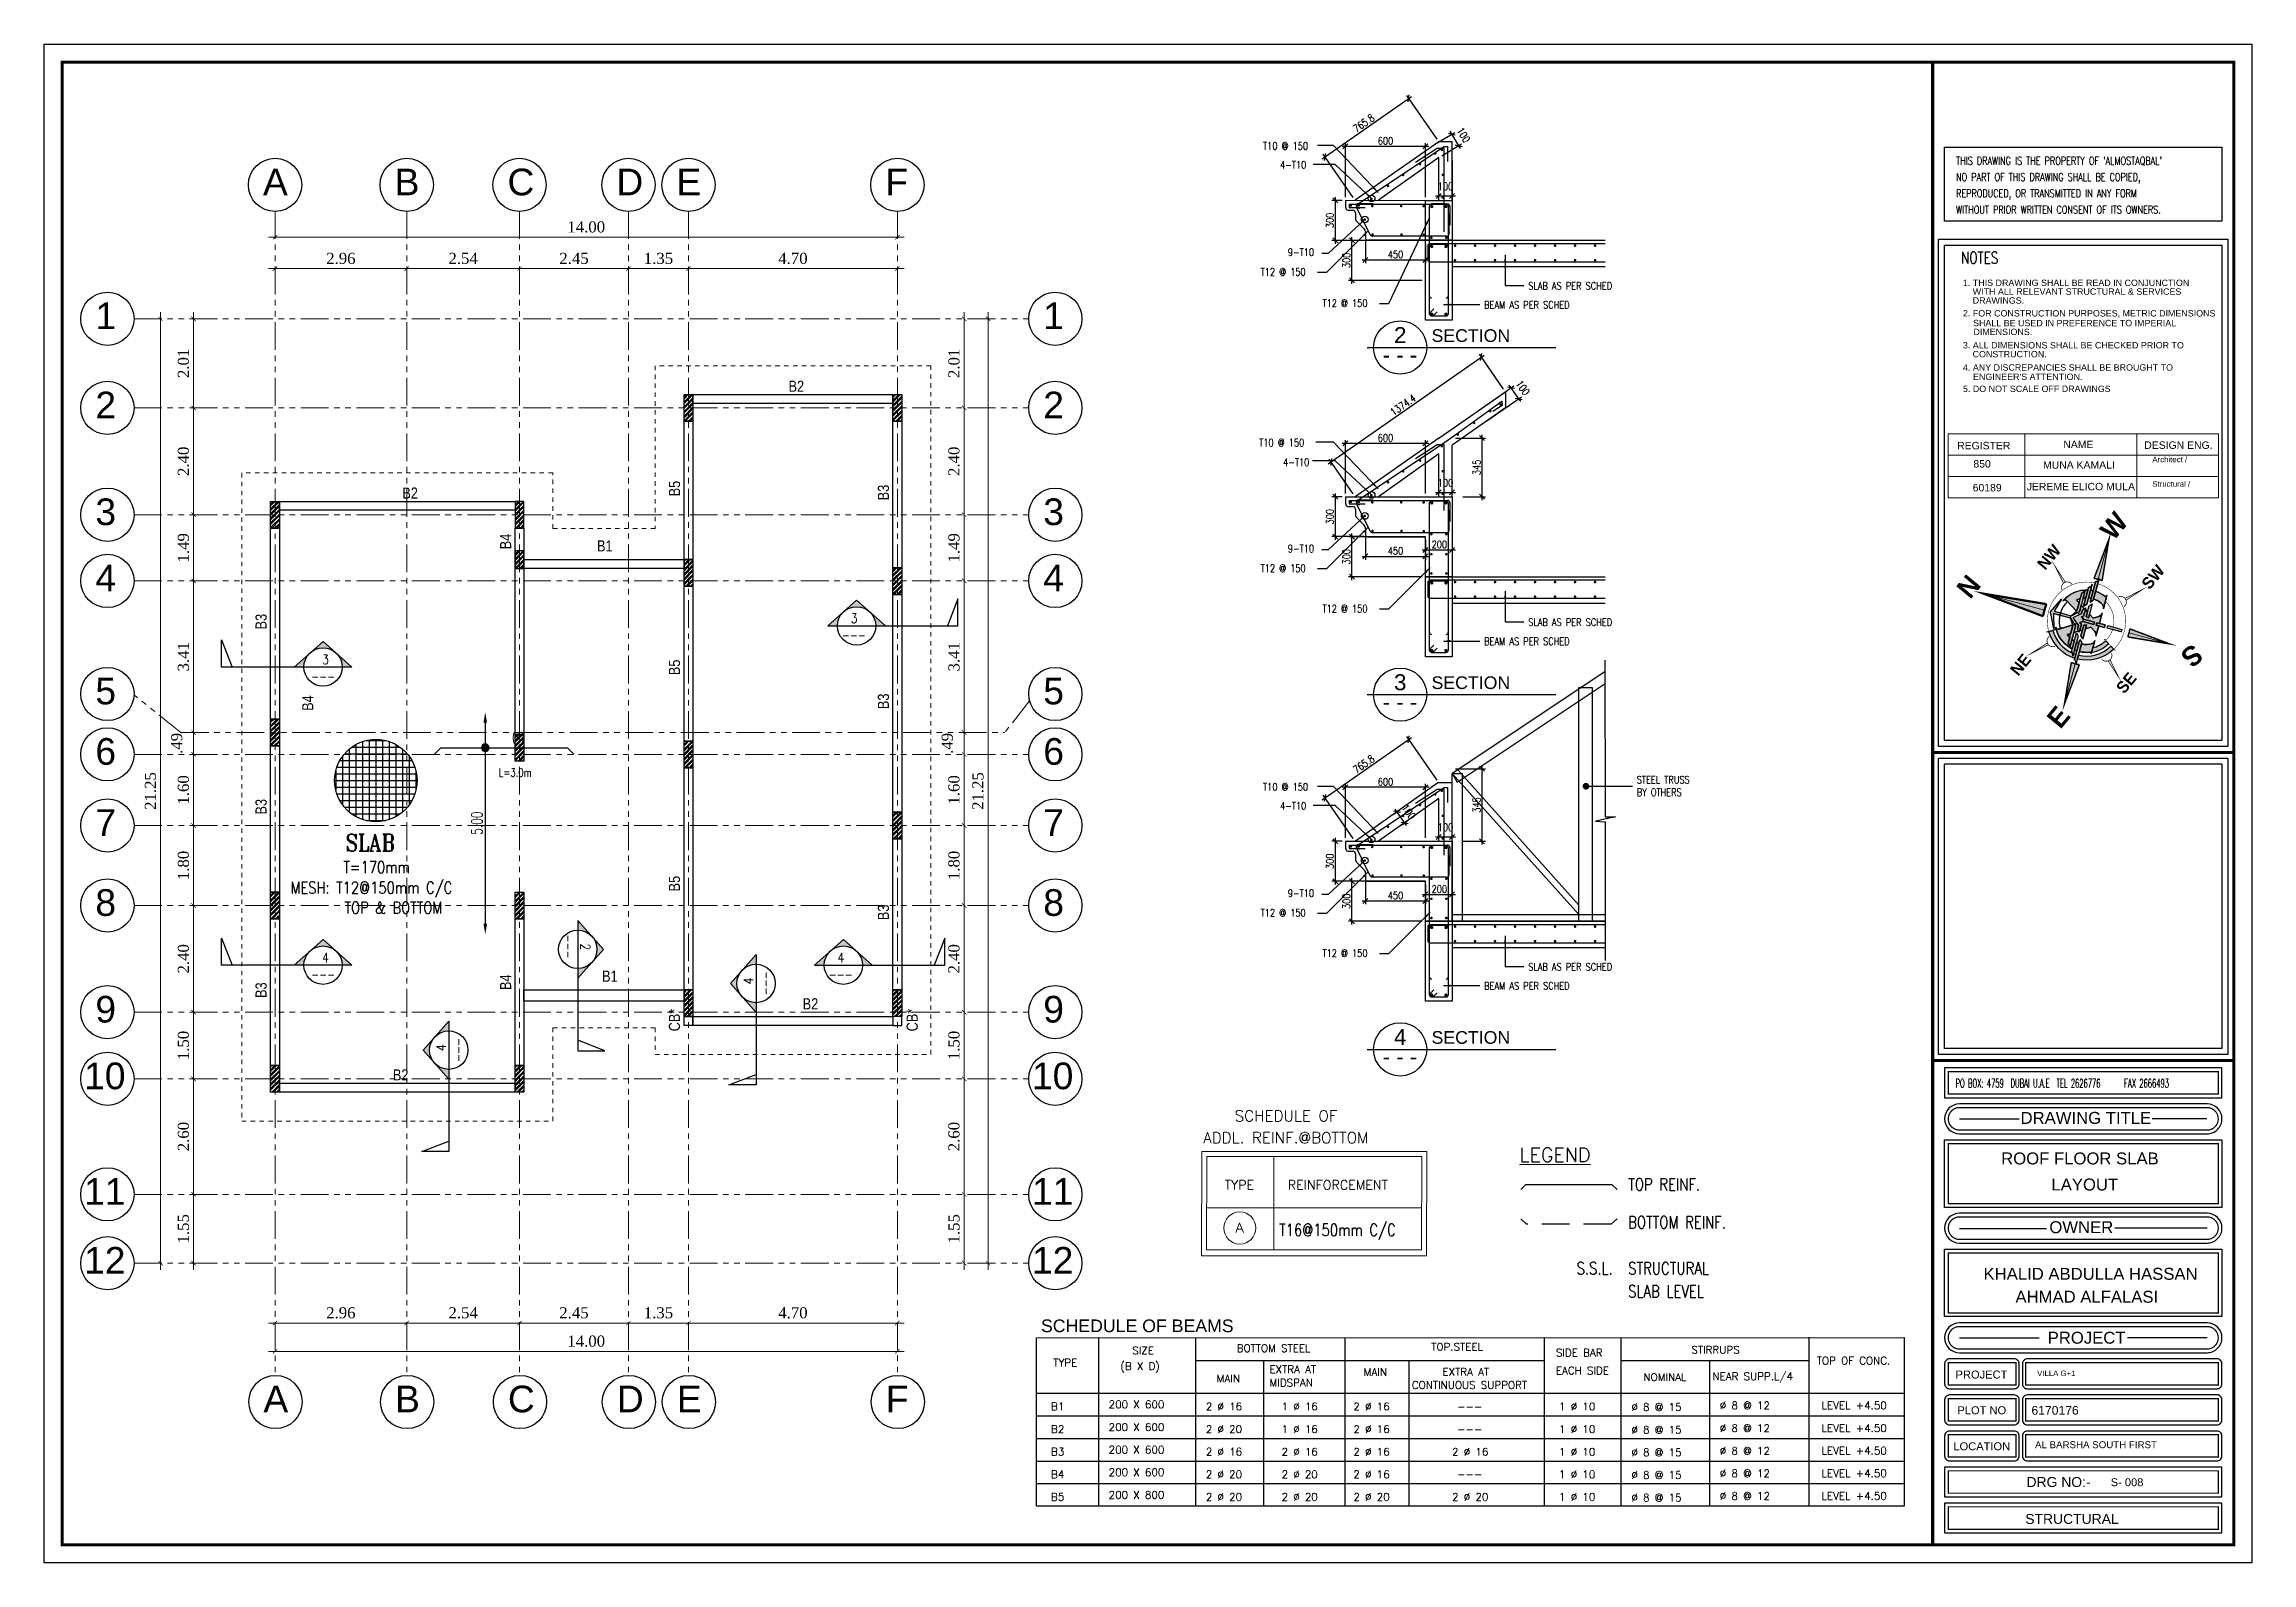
# Model space of a CAD drawing. Header units: metres. Extents: x 503482 to 1007323, y 2781056 to 5562345.
# Drawn here: x 503888.07 to 503937.73, y 2781079.1 to 2781113.27 of the extents above; entities that cross this region are included whole.
import ezdxf
from ezdxf.enums import TextEntityAlignment as Align

# ---------------------------------------------------------------- set-up
doc = ezdxf.new("R2010")
doc.units = ezdxf.units.M
doc.header["$LTSCALE"] = 10
doc.header["$MEASUREMENT"] = 0
doc.header["$PDMODE"] = 3
for name, pattern in [('( Hidden )', [0.375, 0.25, -0.125]), ('HIDDEN', [0.375, 0.25, -0.125]), ('PHANTOM2', [1.25, 0.625, -0.125, 0.125, -0.125, 0.125, -0.125])]:
    doc.linetypes.add(name, pattern=pattern)
doc.layers.get('0').update_dxf_attribs({"linetype": 'CONTINUOUS'})
doc.layers.get('DEFPOINTS').update_dxf_attribs({"linetype": 'CONTINUOUS'})
for name, color, linetype, lineweight in [('01_WALLS', 7, 'CONTINUOUS', 25), ('BOTT.STEEL', 5, 'CONTINUOUS', 30), ('DIM', 253, 'CONTINUOUS', 0), ('Dimension', 1, 'CONTINUOUS', 0), ('S-SLAB', 2, 'CONTINUOUS', 25), ('S-TIE BEAM', 3, 'CONTINUOUS', 25), ('SLAB LINE', 4, 'CONTINUOUS', 20), ('STEEEL ID', 7, 'CONTINUOUS', 20), ('TEXT', 254, 'CONTINUOUS', 13)]:
    doc.layers.add(name, color=color, linetype=linetype, lineweight=lineweight)
for name, color, linetype in [('1-TEXT', 3, 'CONTINUOUS'), ('3-REINFORCEMENT', 4, 'CONTINUOUS'), ('A-TEXT', 2, 'CONTINUOUS'), ('A-VIEW-LN', 1, 'CONTINUOUS'), ('G-BEAM TEXT', 4, 'CONTINUOUS'), ('G-DIM', 1, 'CONTINUOUS'), ('G-HATCH-COL-WALL', 171, 'CONTINUOUS'), ('G-LEADER', 1, 'CONTINUOUS'), ('G-SYMBOLS', 7, 'CONTINUOUS'), ('G-TEXT', 3, 'CONTINUOUS'), ('M.TITLE BLOCK', 7, 'CONTINUOUS'), ('ROOFBEAM', 7, 'CONTINUOUS'), ('S-COL', 6, 'CONTINUOUS'), ('S-COL HATCH', 161, 'CONTINUOUS'), ('S-COL-NAME', 4, 'CONTINUOUS'), ('S-REINFORCEMENT', 4, 'CONTINUOUS'), ('S-SECTIONS', 2, 'CONTINUOUS'), ('SH', 3, 'CONTINUOUS')]:
    doc.layers.add(name, color=color, linetype=linetype)
doc.styles.add('0.75', font='romans.shx', dxfattribs={"width": 0.75})
doc.styles.add('4', font='romab___.ttf')
doc.styles.add('ANWAR', font='arial.ttf')
doc.styles.add('AREAL', font='times.ttf')
doc.styles.add('ARIAL', font='arial.ttf')
doc.styles.add('ARIELNARROW 30', font='ARIALN.TTF', dxfattribs={"height": 0.25})
doc.styles.add('MIC', font='romant.shx', dxfattribs={"width": 0.75})
doc.styles.add('Name', font='SIMPLEX.shx', dxfattribs={"width": 0.7, "height": 0.25})
doc.styles.add('RAKA ROMANS', font='romans.shx', dxfattribs={"width": 0.8})
doc.styles.add('ROMAN', font='romant.shx', dxfattribs={"height": 0.6})
doc.styles.add('ROMANS', font='ROMANS.SHX', dxfattribs={"width": 0.8, "height": 0.25})
doc.styles.add('Romans-w1', font='romans.shx')
doc.styles.add('roms-w-0.8', font='romans.shx', dxfattribs={"width": 0.8})
doc.styles.add('SANSSERIFBOLD', font='sanss___.ttf', dxfattribs={"height": 18})
doc.styles.add('TITLETXT', font='iso.shx', dxfattribs={"width": 0.85, "height": 1})
doc.styles.add('TT', font='swissek.ttf')
doc.dimstyles.new('ANWER', dxfattribs={"dimtxt": 0.25, "dimasz": 0.1, "dimexe": 0.1, "dimexo": 0.25, "dimgap": 0.1, "dimtad": 1, "dimzin": 7, "dimdsep": 46, "dimtxsty": 'AREAL', "dimblk": 'ARCHTICK', "dimcen": 0.125, "dimdle": 0.15, "dimse1": 1, "dimse2": 1, "dimclrd": 41, "dimclre": 8, "dimclrt": 112, "dimadec": 0, "dimazin": 0, "dimtfac": 1, "dimtmove": 2, "dimatfit": 3, "dimfxl": 1, "dimtolj": 1, "dimtzin": 0, "dimlwd": 0, "dimlwe": 5, "dimarcsym": 0})
doc.dimstyles.new('ashraf', dxfattribs={"dimscale": 0.8, "dimtxt": 0.25, "dimasz": 0.3, "dimexe": 0.1, "dimexo": 0.1, "dimgap": 0, "dimtad": 0, "dimzin": 4, "dimdsep": 46, "dimtxsty": 'Name', "dimcen": 0.1, "dimdle": 0.1, "dimse1": 1, "dimse2": 1, "dimclrd": 1, "dimclre": 5, "dimclrt": 256, "dimadec": 0, "dimazin": 0, "dimtfac": 0.75, "dimtofl": 0, "dimtmove": 1, "dimatfit": 3, "dimfxl": 0.1, "dimtvp": 0.75, "dimtolj": 1, "dimtzin": 4, "dimarcsym": 0})
doc.dimstyles.new('DIM-25', dxfattribs={"dimscale": 0.25, "dimtxt": 225, "dimasz": 150, "dimexe": 100, "dimexo": 100, "dimgap": 50, "dimtad": 1, "dimdec": 1, "dimzin": 9, "dimdsep": 46, "dimtxsty": 'ROMANS', "dimblk1": 'OBLIQUE', "dimblk2": 'OBLIQUE', "dimsah": 1, "dimcen": 100, "dimdle": 100, "dimclrd": 256, "dimclre": 256, "dimclrt": 3, "dimadec": 0, "dimazin": 0, "dimtfac": 1, "dimtdec": 1, "dimtofl": 0, "dimtmove": 2, "dimatfit": 3, "dimldrblk": 'OBLIQUE', "dimfxl": 1, "dimtolj": 1, "dimtzin": 0, "dimlwd": -1, "dimlwe": -1, "dimarcsym": 0})
doc.dimstyles.new('DOTBLANKED-25', dxfattribs={"dimscale": 0.25, "dimtxt": 225, "dimasz": 200, "dimexe": 100, "dimexo": 100, "dimgap": 50, "dimtad": 1, "dimdec": 0, "dimzin": 0, "dimdsep": 46, "dimtxsty": 'ROMANS', "dimblk1": 'DOTBLANK', "dimblk2": 'DOTBLANK', "dimsah": 1, "dimcen": 100, "dimdle": 100, "dimclrd": 256, "dimclre": 256, "dimclrt": 3, "dimadec": 0, "dimazin": 0, "dimtfac": 1, "dimtdec": 0, "dimtofl": 0, "dimtmove": 2, "dimatfit": 3, "dimldrblk": 'DOTBLANK', "dimfxl": 1, "dimtolj": 1, "dimtzin": 0, "dimlwd": -1, "dimlwe": -1, "dimarcsym": 0})
doc.dimstyles.new('LEADER-25', dxfattribs={"dimscale": 0.25, "dimtxt": 225, "dimasz": 200, "dimexe": 100, "dimexo": 100, "dimgap": 50, "dimtad": 1, "dimdec": 0, "dimzin": 0, "dimdsep": 46, "dimtxsty": 'ROMANS', "dimcen": 100, "dimdle": 100, "dimclrd": 256, "dimclre": 256, "dimclrt": 3, "dimadec": 0, "dimazin": 0, "dimtfac": 1, "dimtdec": 0, "dimtofl": 0, "dimtmove": 2, "dimatfit": 3, "dimfxl": 1, "dimtolj": 1, "dimtzin": 0, "dimlwd": -1, "dimlwe": -1, "dimarcsym": 0})
pattern_1 = [(45, (-503560.46745, -2781241.68732), (-0.053033008589, 0.053033008589), []), (45, (-503560.43209, -2781241.68732), (-0.053033008589, 0.053033008589), [])]
pattern_2 = [(45, (-503560.46745, -2781241.73732), (-0.053033008589, 0.053033008589), []), (45, (-503560.43209, -2781241.73732), (-0.053033008589, 0.053033008589), [])]

msp = doc.modelspace()

# ---------------------------------------------------------------- texts
at = {"layer": 'A-TEXT', "style": 'ANWAR'}
for s, p in [('2', (503918.435, 2781106.549)), ('- - -', (503918.177, 2781106.104)), ('3', (503918.435, 2781098.738)), ('- - -', (503918.177, 2781098.294)), ('4', (503918.435, 2781090.757)), ('- - -', (503918.177, 2781090.312))]:
    msp.add_text(s, height=0.36, dxfattribs=at).set_placement(p)
at = {"layer": 'Dimension', "color": 3, "style": '0.75', "width": 0.75}
for s, p in [('(A)', (503898.595, 2781097.583)), ('L=3.0m', (503898.3, 2781096.793))]:
    msp.add_text(s, height=0.1865, dxfattribs=at).set_placement(p)
at = {"layer": 'G-BEAM TEXT', "color": 4, "ltscale": 0.05, "char_height": 0.25, "attachment_point": 5, "style": 'ARIELNARROW 30'}
for s, insert in [('\\A1;B2', (503904.99, 2781105.577)), ('\\A1;B2', (503896.302, 2781103.174)), ('\\A1;B1', (503900.682, 2781101.985)), ('\\A1;B1', (503900.796, 2781092.304)), ('\\A1;B2', (503905.308, 2781091.682)), ('\\A1;B2', (503896.09, 2781090.082))]:
    msp.add_mtext(s, dxfattribs=dict(at, insert=insert))
at = {"layer": 'G-BEAM TEXT', "color": 4, "ltscale": 0.05, "char_height": 0.25, "attachment_point": 5, "rotation": 90, "style": 'ARIELNARROW 30'}
for s, insert in [('\\A1;B5', (503902.251, 2781103.275)), ('\\A1;B3', (503906.951, 2781103.186)), ('\\A1;B4', (503898.451, 2781102.084)), ('\\A1;B3', (503892.951, 2781100.281)), ('\\A1;B5', (503902.251, 2781099.252)), ('\\A1;B4', (503894.001, 2781098.449)), ('\\A1;B3', (503906.951, 2781098.488)), ('\\A1;B3', (503892.951, 2781096.116)), ('\\A1;B5', (503902.251, 2781094.386)), ('\\A1;B3', (503906.951, 2781093.739)), ('\\A1;B3', (503892.951, 2781091.989)), ('\\A1;B4', (503898.451, 2781092.167)), ('\\A1;CB*', (503902.251, 2781091.317)), ('\\A1;CB*', (503907.598, 2781091.317))]:
    msp.add_mtext(s, dxfattribs=dict(at, insert=insert))
at = {"layer": 'M.TITLE BLOCK', "color": 1, "style": 'MIC', "width": 0.75}
for s, p in [("THIS DRAWING IS THE PROPERTY OF 'ALMOSTAQBAL'", (503931.079, 2781110.562)), ("THIS DRAWING IS THE PROPERTY OF 'ALMOSTAQBAL'", (503931.079, 2781110.562)), ('NO PART OF THIS DRAWING SHALL BE COPIED,', (503931.079, 2781110.195)), ('NO PART OF THIS DRAWING SHALL BE COPIED,', (503931.079, 2781110.195)), ('REPRODUCED, OR TRANSMITTED IN ANY FORM', (503931.079, 2781109.828)), ('REPRODUCED, OR TRANSMITTED IN ANY FORM', (503931.079, 2781109.828)), ('WITHOUT PRIOR WRITTEN CONSENT OF ITS OWNERS.', (503931.079, 2781109.462)), ('WITHOUT PRIOR WRITTEN CONSENT OF ITS OWNERS.', (503931.079, 2781109.462))]:
    msp.add_text(s, height=0.1771, dxfattribs=at).set_placement(p)
at = {"layer": 'M.TITLE BLOCK', "color": 253, "linetype": 'Continuous', "ltscale": 24, "style": 'MIC', "width": 0.75}
msp.add_text('NOTES', height=0.2656, dxfattribs=at).set_placement((503931.187, 2781108.336))
msp.add_text('NOTES', height=0.2656, dxfattribs=at).set_placement((503931.187, 2781108.336))
at = {"layer": 'M.TITLE BLOCK', "color": 253, "linetype": 'Continuous', "ltscale": 24, "style": 'SANSSERIFBOLD'}
for s, height, p in [('1. THIS DRAWING SHALL BE READ IN CONJUNCTION', 0.14322, (503931.234, 2781107.833)), ('1. THIS DRAWING SHALL BE READ IN CONJUNCTION', 0.14322, (503931.234, 2781107.833)), ('WITH ALL RELEVANT STRUCTURAL & SERVICES', 0.14322, (503931.455, 2781107.636)), ('WITH ALL RELEVANT STRUCTURAL & SERVICES', 0.14322, (503931.455, 2781107.636)), ('DRAWINGS.', 0.1432, (503931.454, 2781107.435)), ('DRAWINGS.', 0.1432, (503931.454, 2781107.435)), ('2. FOR CONSTRUCTION PURPOSES, METRIC DIMENSIONS', 0.14322, (503931.234, 2781107.147)), ('2. FOR CONSTRUCTION PURPOSES, METRIC DIMENSIONS', 0.14322, (503931.234, 2781107.147)), ('SHALL BE USED IN PREFERENCE TO IMPERIAL ', 0.14322, (503931.461, 2781106.928)), ('SHALL BE USED IN PREFERENCE TO IMPERIAL ', 0.14322, (503931.461, 2781106.928)), ('3. ALL DIMENSIONS SHALL BE CHECKED PRIOR TO', 0.14322, (503931.234, 2781106.428)), ('3. ALL DIMENSIONS SHALL BE CHECKED PRIOR TO', 0.14322, (503931.234, 2781106.428)), ('DIMENSIONS.', 0.14322, (503931.47, 2781106.729)), ('DIMENSIONS.', 0.14322, (503931.47, 2781106.729)), ('4. ANY DISCREPANCIES SHALL BE BROUGHT TO', 0.14322, (503931.234, 2781105.928)), ('4. ANY DISCREPANCIES SHALL BE BROUGHT TO', 0.14322, (503931.234, 2781105.928)), ('CONSTRUCTION.', 0.14322, (503931.451, 2781106.229)), ('CONSTRUCTION.', 0.14322, (503931.451, 2781106.229)), ('5. DO NOT SCALE OFF DRAWINGS', 0.14322, (503931.234, 2781105.448)), ('5. DO NOT SCALE OFF DRAWINGS', 0.14322, (503931.234, 2781105.448)), ("ENGINEER'S ATTENTION.", 0.14322, (503931.461, 2781105.719))]:
    msp.add_text(s, height=height, dxfattribs=at).set_placement(p)
at = {"layer": 'M.TITLE BLOCK', "color": 1, "style": 'SANSSERIFBOLD'}
for s, height, p in [('DRAWING TITLE', 0.26853, (503932.53, 2781088.981)), ('DRAWING TITLE', 0.26853, (503932.53, 2781088.981)), ('ROOF FLOOR SLAB', 0.26853, (503932.094, 2781088.069, -2.345)), ('LAYOUT', 0.2685, (503933.225, 2781087.482, -2.345)), ('OWNER', 0.2685, (503933.178, 2781086.522)), ('OWNER', 0.2685, (503933.178, 2781086.522)), ('KHALID ABDULLA HASSAN', 0.26853, (503931.697, 2781085.473)), ('AHMAD ALFALASI', 0.26853, (503932.415, 2781084.957)), ('PROJECT', 0.2685, (503933.14, 2781084.035)), ('PROJECT', 0.2685, (503933.14, 2781084.035)), ('PROJECT', 0.179, (503931.067, 2781083.251)), ('PROJECT', 0.179, (503931.067, 2781083.251)), ('VILLA G+1', 0.1253, (503932.903, 2781083.306, -0.821)), (' PLOT NO ', 0.179, (503931.039, 2781082.448)), (' PLOT NO ', 0.179, (503931.039, 2781082.448)), ('LOCATION', 0.179, (503931.018, 2781081.637)), ('LOCATION', 0.179, (503931.018, 2781081.637)), ('DRG NO:-', 0.2238, (503932.664, 2781080.811)), ('DRG NO:-', 0.2238, (503932.664, 2781080.811)), ('S- 008', 0.179, (503934.557, 2781080.828, -1.173)), ('STRUCTURAL', 0.2238, (503932.636, 2781079.98))]:
    msp.add_text(s, height=height, dxfattribs=at).set_placement(p)
at = {"layer": 'M.TITLE BLOCK', "color": 1, "lineweight": 5, "style": 'SANSSERIFBOLD'}
for s, height, p in [('6170176', 0.1955, (503932.775, 2781082.438)), ('AL BARSHA SOUTH FIRST', 0.15642, (503932.855, 2781081.684))]:
    msp.add_text(s, height=height, dxfattribs=at).set_placement(p)
at = {"layer": 'ROOFBEAM', "color": 7, "ltscale": 50, "style": 'RAKA ROMANS', "width": 0.8}
for rotation, p in [(0, (503906.013, 2781099.874)), (360, (503894.077, 2781098.947)), (270, (503899.762, 2781093.241)), (360, (503894.077, 2781092.24)), (90, (503904.396, 2781091.873)), (0, (503905.716, 2781092.24)), (90, (503897.484, 2781090.373))]:
    msp.add_text('---', height=0.202, rotation=rotation, dxfattribs=at).set_placement(p)
for s, height, p in [('T=170mm', 0.2693, (503894.801, 2781094.624)), ('MESH: T12@150mm C/C ', 0.26934, (503893.613, 2781094.161)), ('TOP & BOTTOM', 0.26934, (503894.826, 2781093.711))]:
    msp.add_text(s, height=height, dxfattribs=at).set_placement(p)
at = {"layer": 'ROOFBEAM', "color": 7, "ltscale": 50, "char_height": 0.21472, "style": 'TITLETXT'}
for s, insert, attachment_point, rotation in [('{\\Fromant|c0;3}', (503906.369, 2781100.464), 3, 0), ('{\\Fromant|c0;3}', (503894.321, 2781099.538), 1, 0), ('{\\Fromant|c0;4}', (503894.321, 2781092.83), 1, 0), ('{\\Fromant|c0;2}', (503900.352, 2781092.885), 3, 270), ('{\\Fromant|c0;4}', (503906.072, 2781092.83), 3, 360), ('{\\Fromant|c0;4}', (503903.806, 2781092.117), 1, 90), ('{\\Fromant|c0;4}', (503896.894, 2781090.617), 1, 90)]:
    msp.add_mtext_dynamic_manual_height_columns(s, width=0.0029, gutter_width=0.0375, heights=[0], dxfattribs=dict(at, insert=insert, attachment_point=attachment_point, rotation=rotation))
at = {"layer": 'ROOFBEAM', "color": 7, "ltscale": 50, "insert": (503894.852, 2781095.499), "char_height": 0.38173, "attachment_point": 1, "style": 'TITLETXT'}
msp.add_mtext_dynamic_manual_height_columns('{\\Fromant|c0;SLAB}', width=44.363, gutter_width=12.5, heights=[0], dxfattribs=at)
at = {"layer": 'SH', "color": 2, "style": 'ROMANS'}
for s, height, p in [('TYPE', 0.1699, (503910.772, 2781083.522)), ('SIZE', 0.1699, (503912.548, 2781083.796)), ('BOTTOM STEEL', 0.16989, (503914.897, 2781083.848)), ('TOP.STEEL', 0.1699, (503919.273, 2781083.879)), ('SIDE BAR', 0.1699, (503922.077, 2781083.747)), ('STIRRUPS', 0.1699, (503925.126, 2781083.812)), ('TOP OF CONC.', 0.16989, (503927.946, 2781083.568)), ('(B X D)', 0.1699, (503912.28, 2781083.444)), ('MAIN', 0.1699, (503914.446, 2781083.168)), ('EXTRA AT', 0.1699, (503915.635, 2781083.372)), ('MIDSPAN', 0.1699, (503915.635, 2781083.072)), ('MAIN', 0.1699, (503917.753, 2781083.313)), ('CONTINUOUS SUPPORT', 0.16989, (503918.837, 2781083.02)), ('EXTRA AT ', 0.1699, (503919.526, 2781083.317)), ('EACH SIDE', 0.1699, (503922.077, 2781083.345)), ('NOMINAL', 0.1699, (503924.047, 2781083.198)), ('NEAR SUPP.L/4', 0.16989, (503925.6, 2781083.217)), ('B1', 0.1699, (503910.72, 2781082.539)), ('200 X 600', 0.1699, (503912.017, 2781082.584)), ('2 %%C 16', 0.1699, (503914.202, 2781082.538)), ('1 %%C 16', 0.1699, (503915.906, 2781082.538)), ('2 %%C 16', 0.1699, (503917.522, 2781082.538)), ('1 %%C 10', 0.1699, (503922.148, 2781082.538)), (' %%C 8 @ 15', 0.16989, (503923.659, 2781082.525)), (' %%C 8 @ 12', 0.16989, (503925.647, 2781082.561)), ('LEVEL +4.50', 0.16989, (503928.051, 2781082.561)), ('B2', 0.1699, (503910.72, 2781082.028)), ('200 X 600', 0.1699, (503912.017, 2781082.073)), ('2 %%C 20', 0.1699, (503914.202, 2781082.027)), ('1 %%C 16', 0.1699, (503915.906, 2781082.027)), ('2 %%C 16', 0.1699, (503917.522, 2781082.027)), ('---', 0.1699, (503919.854, 2781082.537)), ('1 %%C 10', 0.1699, (503922.148, 2781082.027)), (' %%C 8 @ 15', 0.16989, (503923.659, 2781082.013)), (' %%C 8 @ 12', 0.16989, (503925.647, 2781082.049)), ('LEVEL +4.50', 0.16989, (503928.051, 2781082.05)), ('B3', 0.1699, (503910.72, 2781081.52)), ('200 X 600', 0.1699, (503912.017, 2781081.565)), ('2 %%C 16', 0.1699, (503914.202, 2781081.519)), ('2 %%C 16', 0.1699, (503915.906, 2781081.518)), ('2 %%C 16', 0.1699, (503917.522, 2781081.518)), ('2 %%C 16', 0.1699, (503919.742, 2781081.518)), ('---', 0.1699, (503919.854, 2781082.026)), ('1 %%C 10', 0.1699, (503922.148, 2781081.518)), (' %%C 8 @ 15', 0.16989, (503923.659, 2781081.504)), (' %%C 8 @ 12', 0.16989, (503925.647, 2781081.54)), ('LEVEL +4.50', 0.16989, (503928.051, 2781081.542)), ('B4', 0.1699, (503910.72, 2781081.011)), ('200 X 600', 0.1699, (503912.017, 2781081.056)), ('2 %%C 20', 0.1699, (503914.202, 2781081.01)), ('2 %%C 20', 0.1699, (503915.906, 2781081.01)), ('2 %%C 16', 0.1699, (503917.522, 2781081.01)), ('1 %%C 10', 0.1699, (503922.148, 2781081.01)), (' %%C 8 @ 12', 0.16989, (503925.647, 2781081.032)), ('LEVEL +4.50', 0.16989, (503928.051, 2781081.034)), ('200 X 800', 0.1699, (503912.017, 2781080.548)), ('---', 0.1699, (503919.854, 2781081.009)), (' %%C 8 @ 15', 0.16989, (503923.659, 2781080.996)), (' %%C 8 @ 12', 0.16989, (503925.647, 2781080.524)), ('LEVEL +4.50', 0.16989, (503928.051, 2781080.525)), ('B5', 0.1699, (503910.72, 2781080.503)), ('2 %%C 20', 0.1699, (503914.202, 2781080.502)), ('2 %%C 20', 0.1699, (503915.906, 2781080.502)), ('2 %%C 20', 0.1699, (503917.522, 2781080.502)), ('2 %%C 20', 0.1699, (503919.742, 2781080.502)), ('1 %%C 10', 0.1699, (503922.148, 2781080.502)), (' %%C 8 @ 15', 0.16989, (503923.659, 2781080.487))]:
    msp.add_text(s, height=height, rotation=359.999, dxfattribs=at).set_placement(p)
at = {"layer": 'SLAB LINE', "color": 7, "ltscale": 10, "style": 'Romans-w1'}
for s, p in [('SCHEDULE OF ', (503914.852, 2781089.036)), ('SCHEDULE OF ', (503914.852, 2781089.036)), ('ADDL. REINF.@BOTTOM', (503914.145, 2781088.545))]:
    msp.add_text(s, height=0.24834, dxfattribs=at).set_placement(p)
msp.add_text('%%ULEGEND', height=0.3133, dxfattribs=at).set_placement((503921.257, 2781088.284), align=Align.MIDDLE_LEFT)
at = {"layer": 'TEXT', "style": 'TT'}
for s, height, p in [('SECTION ', 0.2848, (503919.28, 2781106.575)), ('SECTION ', 0.2848, (503919.28, 2781098.765)), ('SECTION ', 0.2848, (503919.28, 2781090.783)), ('SCHEDULE OF BEAMS ', 0.28484, (503910.494, 2781084.295))]:
    msp.add_text(s, height=height, dxfattribs=at).set_placement(p)
at = {"layer": 'TEXT', "color": 6, "linetype": 'ByBlock', "style": 'roms-w-0.8'}
msp.add_text('TYPE', height=0.2086, dxfattribs=at).set_placement((503914.957, 2781087.607), align=Align.MIDDLE_CENTER)
msp.add_text('TYPE', height=0.2086, dxfattribs=at).set_placement((503914.957, 2781087.607), align=Align.MIDDLE_CENTER)
msp.add_text('REINFORCEMENT', height=0.2086, dxfattribs=at).set_placement((503916.046, 2781087.607), align=Align.MIDDLE_LEFT)
at = {"layer": 'TEXT', "color": 7, "linetype": 'ByBlock', "style": 'roms-w-0.8', "width": 0.8}
for s, height, p in [('TOP REINF.', 0.2729, (503923.702, 2781087.619)), ('T16@150mm C/C', 0.27041, (503915.851, 2781086.594)), ('BOTTOM REINF.', 0.27292, (503923.702, 2781086.767)), ('S.S.L.', 0.2729, (503922.543, 2781085.732)), ('STRUCTURAL', 0.2729, (503923.702, 2781085.732)), ('SLAB LEVEL', 0.2729, (503923.702, 2781085.214))]:
    msp.add_text(s, height=height, dxfattribs=at).set_placement(p, align=Align.MIDDLE_LEFT)
at = {"layer": 'TEXT', "color": 7, "linetype": 'ByBlock', "style": 'roms-w-0.8', "width": 1.2}
msp.add_text('A', height=0.216, dxfattribs=at).set_placement((503914.963, 2781086.647), align=Align.MIDDLE_CENTER)
msp.add_text('A', height=0.216, dxfattribs=at).set_placement((503914.963, 2781086.647), align=Align.MIDDLE_CENTER)

# ---------------------------------------------------------------- blocks, each defined once
blk = doc.blocks.new('A$C2A1342A5')
at = {"color": 1, "style": 'ROMAN'}
blk.add_text('PO BOX: 4759  DUBAI U.A.E  TEL 2626776   FAX 2666493', height=10, dxfattribs=at).set_placement((-1, 0))
blk = doc.blocks.new('FFFDSEW')
at = {"layer": 'TEXT', "color": 1}
for p, q in [((506281.889, 2818528.979), (506281.889, 2818526.264)), ((506286.624, 2818528.979), (506286.624, 2818526.264)), ((506278.658, 2818528.074), (506290.076, 2818528.074)), ((506278.658, 2818527.169), (506290.076, 2818527.169))]:
    blk.add_line(p, q, dxfattribs=at)
blk.add_lwpolyline([(506278.658, 2818528.979), (506290.076, 2818528.979), (506290.076, 2818526.264), (506278.658, 2818526.264)], close=True, dxfattribs=at)
at = {"layer": 'TEXT', "color": 160, "style": 'ARIAL'}
for s, height, p in [('REGISTER', 0.315, (506279.033, 2818528.319)), ('NAME', 0.315, (506283.518, 2818528.368)), ('DESIGN ENG.', 0.31496, (506286.938, 2818528.339)), ('850', 0.315, (506279.719, 2818527.547)), ('MUNA KAMALI', 0.31496, (506282.662, 2818527.502)), ('Architect /', 0.23622, (506287.28, 2818527.771)), ('60189', 0.315, (506279.69, 2818526.542)), ('JEREME ELICO MULA', 0.31496, (506281.974, 2818526.587)), ('Structural /', 0.23622, (506287.28, 2818526.737))]:
    blk.add_text(s, height=height, dxfattribs=at).set_placement(p)
blk = doc.blocks.new('hhjhj')
at = {"layer": '01_WALLS'}
h = blk.add_hatch(color=153, dxfattribs=at)
h.set_gradient(color1=(92, 145, 230), color2=(37, 105, 177), tint=1)
h.paths.add_polyline_path([(14567.7, 3871), (14567.7, 3864.5, -0.023761), (14570.3, 3864.5), (14570.3, 3871), (14584.9, 3866.7), (14569.2, 3874.6), (14554.1, 3867)])
h.paths.add_polyline_path([(14542.8, 3849.1, -0.262066), (14539, 3846.5), (14561.8, 3846.4), (14567.7, 3853), (14567.7, 3853.5), (14561.5, 3849.1)])
h.paths.add_polyline_path([(14552.4, 3841.2), (14555.2, 3843.8), (14535.7, 3843.8, -0.286116), (14531.5, 3841.2)])
h.paths.add_polyline_path([(14546.8, 3836), (14549.6, 3838.6), (14528.4, 3838.6, -0.286116), (14524.2, 3836)])
h.paths.add_polyline_path([(14565.4, 3836, -0.124615), (14564.5, 3838.6), (14553.4, 3838.6), (14550.7, 3836)])
h.paths.add_polyline_path([(14572, 3843.1, -0.101071), (14573.2, 3841.2), (14581.8, 3841.2), (14579, 3843.8), (14575.2, 3843.8), (14569, 3850.9), (14562.8, 3843.8), (14559, 3843.8), (14556.2, 3841.2), (14564.8, 3841.2, -0.102127), (14566.1, 3843.1), (14567.7, 3840.6), (14567.7, 3829.1), (14570.3, 3829.1), (14570.3, 3840.6)])
h.paths.add_polyline_path([(14573.6, 3838.6, -0.124615), (14572.6, 3836), (14587.3, 3836), (14584.6, 3838.6)])
h.paths.add_polyline_path([(14606.5, 3841.2, -0.286116), (14602.3, 3843.8), (14582.8, 3843.8), (14585.6, 3841.2)])
h.paths.add_polyline_path([(14613.8, 3836, -0.286116), (14609.6, 3838.6), (14588.4, 3838.6), (14591.2, 3836)])
h.paths.add_polyline_path([(14570.3, 3826.5), (14567.7, 3826.5), (14567.7, 3817.9), (14570.3, 3817.9)])
h.paths.add_polyline_path([(14567.7, 3800.3), (14570.3, 3800.3), (14570.3, 3809.4), (14570.3, 3815.2), (14567.7, 3815.2)])
h = blk.add_hatch(color=153, dxfattribs=at)
h.set_gradient(color1=(92, 145, 230), color2=(37, 105, 177), tint=1)
h.paths.add_polyline_path([(14567.7, 3871), (14567.7, 3864.5, -0.023761), (14570.3, 3864.5), (14570.3, 3871), (14584.9, 3866.7), (14569.2, 3874.6), (14554.1, 3867)])
h.paths.add_polyline_path([(14542.8, 3849.1, -0.262066), (14539, 3846.5), (14561.8, 3846.4), (14567.7, 3853), (14567.7, 3853.5), (14561.5, 3849.1)])
h.paths.add_polyline_path([(14552.4, 3841.2), (14555.2, 3843.8), (14535.7, 3843.8, -0.286116), (14531.5, 3841.2)])
h.paths.add_polyline_path([(14546.8, 3836), (14549.6, 3838.6), (14528.4, 3838.6, -0.286116), (14524.2, 3836)])
h.paths.add_polyline_path([(14565.4, 3836, -0.124615), (14564.5, 3838.6), (14553.4, 3838.6), (14550.7, 3836)])
h.paths.add_polyline_path([(14572, 3843.1, -0.101071), (14573.2, 3841.2), (14581.8, 3841.2), (14579, 3843.8), (14575.2, 3843.8), (14569, 3850.9), (14562.8, 3843.8), (14559, 3843.8), (14556.2, 3841.2), (14564.8, 3841.2, -0.102127), (14566.1, 3843.1), (14567.7, 3840.6), (14567.7, 3829.1), (14570.3, 3829.1), (14570.3, 3840.6)])
h.paths.add_polyline_path([(14573.6, 3838.6, -0.124615), (14572.6, 3836), (14587.3, 3836), (14584.6, 3838.6)])
h.paths.add_polyline_path([(14606.5, 3841.2, -0.286116), (14602.3, 3843.8), (14582.8, 3843.8), (14585.6, 3841.2)])
h.paths.add_polyline_path([(14613.8, 3836, -0.286116), (14609.6, 3838.6), (14588.4, 3838.6), (14591.2, 3836)])
h.paths.add_polyline_path([(14570.3, 3826.5), (14567.7, 3826.5), (14567.7, 3817.9), (14570.3, 3817.9)])
h.paths.add_polyline_path([(14567.7, 3800.3), (14570.3, 3800.3), (14570.3, 3809.4), (14570.3, 3815.2), (14567.7, 3815.2)])
h = blk.add_hatch(color=51, dxfattribs=at)
h.set_gradient(color1=(244, 242, 128), color2=(233, 230, 63), tint=1)
h.paths.add_polyline_path([(14587, 3852.2, -0.041979), (14589.3, 3849.1), (14595.2, 3849.1, 0.259096), (14599, 3846.5, 0.204681), (14582.8, 3865.5, -0.442697), (14583.9, 3861.5), (14576, 3849.4), (14576.5, 3849.1), (14585.1, 3849.1)])
h.paths.add_polyline_path([(14599.7, 3843.8, 0.021326), (14599, 3846.4), (14590.6, 3846.4, -0.030454), (14591.6, 3843.8)])
h.paths.add_polyline_path([(14600.4, 3838.6, 0.020699), (14600.1, 3841.2), (14592.2, 3841.2, -0.02878), (14592.5, 3838.6)])
h.paths.add_polyline_path([(14600.4, 3836), (14592.5, 3836, -0.122048), (14589.3, 3825.4, -0.198912), (14585.6, 3823.9), (14599.8, 3823.9, -0.577302), (14598.4, 3825.9, 0.08143)])
h.paths.add_polyline_path([(14581.2, 3823.9, -0.256233), (14576.8, 3826.3), (14573.7, 3831.2), (14576.7, 3836), (14572.6, 3836, 0.124615), (14573.6, 3838.6), (14578.4, 3838.6), (14580, 3841.2), (14573.2, 3841.2, 0.101071), (14572, 3843.1), (14570.3, 3840.6), (14570.3, 3829.1), (14567.7, 3829.1), (14567.7, 3840.6), (14566.1, 3843.1, 0.102127), (14564.8, 3841.2), (14558, 3841.2), (14559.6, 3838.6), (14564.5, 3838.6, 0.124615), (14565.4, 3836), (14561.3, 3836), (14564.3, 3831.2), (14561.2, 3826.3, -0.256233), (14556.8, 3823.9), (14567.7, 3823.9), (14567.7, 3826.5), (14570.3, 3826.5), (14570.3, 3823.9)])
h.paths.add_polyline_path([(14576.2, 3846.4), (14575, 3847.8), (14573.6, 3845.6), (14575.2, 3843.8), (14579, 3843.8), (14580.7, 3842.2), (14583.4, 3846.4)])
h.paths.add_polyline_path([(14551, 3852.2), (14553, 3849.1), (14561.5, 3849.1), (14562, 3849.4), (14554.3, 3861.6, -0.449697), (14555.4, 3865.3, 0.211021), (14539, 3846.5, 0.262066), (14542.8, 3849.1), (14548.7, 3849.1, -0.041897)])
h.paths.add_polyline_path([(14546.4, 3843.8, -0.030549), (14547.4, 3846.5), (14539, 3846.5, 0.022049), (14538.3, 3843.8)])
h.paths.add_polyline_path([(14537.8, 3841.2, 0.021253), (14537.6, 3838.6), (14545.5, 3838.6, -0.02874), (14545.8, 3841.2)])
h.paths.add_polyline_path([(14545.5, 3836), (14537.6, 3836, 0.085165), (14539.8, 3825.7, -0.447729), (14538.4, 3823.9), (14552.4, 3823.9, -0.198912), (14548.7, 3825.4, -0.121853)])
h.paths.add_polyline_path([(14554.6, 3846.4), (14557.3, 3842.2), (14559, 3843.8), (14562.8, 3843.8), (14564.4, 3845.7), (14563, 3847.9), (14561.8, 3846.4)])
h = blk.add_hatch(color=153, dxfattribs=at)
h.set_gradient(color1=(92, 145, 230), color2=(37, 105, 177), tint=1)
h.paths.add_polyline_path([(14576.5, 3849.1), (14576, 3849.4), (14570.3, 3853.5), (14570.3, 3864.5, 0.023761), (14567.7, 3864.5), (14567.7, 3853), (14569, 3854.5), (14576.2, 3846.4), (14583.4, 3846.4), (14599, 3846.4, 0.000195), (14599, 3846.5, -0.259096), (14595.2, 3849.1), (14589.3, 3849.1)])
h = blk.add_hatch(color=153, dxfattribs=at)
h.set_gradient(color1=(92, 145, 230), color2=(37, 105, 177), tint=1)
h.paths.add_polyline_path([(14576.5, 3849.1), (14576, 3849.4), (14570.3, 3853.5), (14570.3, 3864.5, 0.023761), (14567.7, 3864.5), (14567.7, 3853), (14569, 3854.5), (14576.2, 3846.4), (14583.4, 3846.4), (14599, 3846.4, 0.000195), (14599, 3846.5, -0.259096), (14595.2, 3849.1), (14589.3, 3849.1)])
h = blk.add_hatch(color=153, dxfattribs=at)
h.set_gradient(color1=(92, 145, 230), color2=(37, 105, 177), tint=1)
h.paths.add_polyline_path([(14603.7, 3842.1, 0.158286), (14606.5, 3841.2), (14603.9, 3841.2, -0.018728), (14604.1, 3838.6), (14608.3, 3838.6, 0.254419), (14589, 3870.8), (14586.9, 3867.2, -0.226556)])
h.paths.add_polyline_path([(14586.9, 3806.7), (14589, 3803.1, 0.258202), (14608.3, 3836), (14604.1, 3836, -0.257526)])
h.paths.add_polyline_path([(14598.2, 3823.9), (14593.3, 3823.9, -0.119249), (14583, 3813.2), (14585.2, 3809.4, 0.155133)])
at = {"layer": '01_WALLS', "color": 2}
blk.add_line((14570.3, 3840.6), (14567.7, 3840.6), dxfattribs=at)
at = {"layer": '01_WALLS', "color": 253, "const_width": 0.5}
for points in [[(14590.3, 3873, -0.395207), (14587.1, 3872.1, 0.387736), (14535.7, 3858.2, 0.132388), (14529.5, 3838.6), (14537.6, 3838.6, -0.021253), (14537.8, 3841.2), (14531.5, 3841.2, 0.286116), (14535.7, 3843.8), (14538.3, 3843.8, -0.234593), (14555.4, 3865.4, 0.455538), (14554.3, 3861.6), (14554.8, 3860.8, -0.03708), (14558.4, 3862.4, -0.087276), (14567.7, 3864.5), (14567.7, 3871), (14554.1, 3867), (14569.2, 3874.6), (14584.9, 3866.7), (14570.3, 3871), (14570.3, 3864.5, -0.095661), (14580.5, 3862.1, -0.429692), (14581.6, 3858.3), (14584.3, 3862.9, 0.297133), (14582.7, 3865.5, -0.0213), (14585.1, 3864.2)], [(14547.3, 3819.9, -0.045891), (14544.5, 3823.9), (14538.4, 3823.9, 0.447729), (14539.8, 3825.7, -0.085165), (14537.6, 3836), (14529.5, 3836, 0.262554), (14549.4, 3802.7, 0.253777), (14587.1, 3801.9, -0.396007), (14590.3, 3801), (14581.7, 3815.4, -0.340554), (14581.3, 3812.4, -0.105876), (14570.3, 3809.4), (14570.3, 3800.3), (14567.7, 3800.3), (14567.7, 3809.4, -0.220839)]]:
    blk.add_lwpolyline(points, format="xyb", close=True, dxfattribs=at)
at = {"layer": '01_WALLS', "color": 144}
for points in [[(14584.9, 3866.7), (14569.2, 3874.6), (14554.1, 3867), (14567.7, 3871), (14567.7, 3853.5), (14561.5, 3849.1), (14542.8, 3849.1, -0.262066), (14539, 3846.5), (14561.8, 3846.4), (14569, 3854.5), (14576.2, 3846.4), (14599.5, 3846.4, -0.286116), (14595.2, 3849.1), (14576.5, 3849.1), (14570.3, 3853.5), (14570.3, 3871), (14584.9, 3866.7)], [(14584.9, 3866.7), (14569.2, 3874.6), (14554.1, 3867), (14567.7, 3871), (14567.7, 3853.5), (14561.5, 3849.1), (14542.8, 3849.1, -0.262066), (14539, 3846.5), (14561.8, 3846.4), (14569, 3854.5), (14576.2, 3846.4), (14599.5, 3846.4, -0.286116), (14595.2, 3849.1), (14576.5, 3849.1), (14570.3, 3853.5), (14570.3, 3871), (14584.9, 3866.7)], [(14549.6, 3838.6), (14546.8, 3836), (14524.2, 3836, 0.286116), (14528.4, 3838.6, 1.604486), (14528.4, 3838.6), (14549.6, 3838.6)], [(14549.6, 3838.6), (14546.8, 3836), (14524.2, 3836, 0.286116), (14528.4, 3838.6, 1.604486), (14528.4, 3838.6), (14549.6, 3838.6)], [(14535.7, 3843.8), (14555.2, 3843.8), (14552.4, 3841.2), (14531.5, 3841.2, 0.286116), (14535.7, 3843.8, -0.286116)], [(14535.7, 3843.8), (14555.2, 3843.8), (14552.4, 3841.2), (14531.5, 3841.2, 0.286116), (14535.7, 3843.8, -0.286116)], [(14564.5, 3838.6), (14553.4, 3838.6), (14550.7, 3836), (14565.4, 3836, -0.124615), (14564.5, 3838.6, 1.780028)], [(14564.5, 3838.6), (14553.4, 3838.6), (14550.7, 3836), (14565.4, 3836, -0.124615), (14564.5, 3838.6, 1.780028)], [(14581.8, 3841.2), (14579, 3843.8), (14575.2, 3843.8), (14569, 3850.9), (14562.8, 3843.8), (14559, 3843.8), (14556.2, 3841.2), (14564.8, 3841.2, -0.102127), (14566.1, 3843.1), (14567.7, 3840.6), (14567.7, 3829.1), (14570.3, 3829.1), (14570.3, 3840.6), (14572, 3843.1, -0.101071), (14573.2, 3841.2), (14581.8, 3841.2)], [(14581.8, 3841.2), (14579, 3843.8), (14575.2, 3843.8), (14569, 3850.9), (14562.8, 3843.8), (14559, 3843.8), (14556.2, 3841.2), (14564.8, 3841.2, -0.102127), (14566.1, 3843.1), (14567.7, 3840.6), (14567.7, 3829.1), (14570.3, 3829.1), (14570.3, 3840.6), (14572, 3843.1, -0.101071), (14573.2, 3841.2), (14581.8, 3841.2)], [(14573.6, 3838.6), (14584.6, 3838.6), (14587.3, 3836), (14572.6, 3836, 0.124615), (14573.6, 3838.6, -1.780028)], [(14573.6, 3838.6), (14584.6, 3838.6), (14587.3, 3836), (14572.6, 3836, 0.124615), (14573.6, 3838.6, -1.780028)], [(14602.3, 3843.8), (14582.8, 3843.8), (14585.6, 3841.2), (14606.5, 3841.2, -0.286116), (14602.3, 3843.8, 0.286116)], [(14602.3, 3843.8), (14582.8, 3843.8), (14585.6, 3841.2), (14606.5, 3841.2, -0.286116), (14602.3, 3843.8, 0.286116)], [(14588.4, 3838.6), (14591.2, 3836), (14613.8, 3836, -0.286116), (14609.6, 3838.6, -1.604486), (14609.6, 3838.6), (14588.4, 3838.6)], [(14588.4, 3838.6), (14591.2, 3836), (14613.8, 3836, -0.286116), (14609.6, 3838.6, -1.604486), (14609.6, 3838.6), (14588.4, 3838.6)]]:
    blk.add_lwpolyline(points, format="xyb", dxfattribs=at)
at = {"layer": '01_WALLS', "color": 2}
for points in [[(14569.2, 3874.6), (14554.1, 3867), (14567.7, 3871), (14567.7, 3864.5, -0.023761), (14570.3, 3864.5), (14570.3, 3871), (14584.9, 3866.7)], [(14554.3, 3861.6, -0.449697), (14555.4, 3865.3, 0.211021), (14539, 3846.5, 0.262066), (14542.8, 3849.1), (14548.7, 3849.1, -0.041897), (14551, 3852.2), (14553, 3849.1), (14561.5, 3849.1), (14562, 3849.4)], [(14569, 3854.5), (14576.2, 3846.4), (14599, 3846.4, 0.000195), (14599, 3846.5, -0.259096), (14595.2, 3849.1), (14576.5, 3849.1), (14570.3, 3853.5), (14570.3, 3864.5, 0.023761), (14567.7, 3864.5), (14567.7, 3853.5), (14561.5, 3849.1), (14542.8, 3849.1, -0.262066), (14539, 3846.5), (14561.8, 3846.4)], [(14595.2, 3849.1), (14589.3, 3849.1), (14576.5, 3849.1), (14576, 3849.4), (14570.3, 3853.5), (14570.3, 3864.5, 0.023761), (14567.7, 3864.5), (14567.7, 3853.5), (14561.5, 3849.1), (14553, 3849.1), (14542.8, 3849.1, -0.262066), (14539, 3846.5), (14547.4, 3846.5), (14561.8, 3846.4), (14563, 3847.9), (14569, 3854.5), (14576.2, 3846.4), (14583.4, 3846.4), (14599, 3846.4, 0.000195), (14599, 3846.5, -0.259096)], [(14569, 3854.5), (14576.2, 3846.4), (14599, 3846.4, 0.000195), (14599, 3846.5, -0.259096), (14595.2, 3849.1), (14576.5, 3849.1), (14570.3, 3853.5), (14570.3, 3864.5, 0.023761), (14567.7, 3864.5), (14567.7, 3853.5), (14561.5, 3849.1), (14542.8, 3849.1, -0.262066), (14539, 3846.5), (14561.8, 3846.4)], [(14595.2, 3849.1), (14589.3, 3849.1), (14576.5, 3849.1), (14576, 3849.4), (14570.3, 3853.5), (14570.3, 3864.5, 0.023761), (14567.7, 3864.5), (14567.7, 3853.5), (14561.5, 3849.1), (14553, 3849.1), (14542.8, 3849.1, -0.262066), (14539, 3846.5), (14547.4, 3846.5), (14561.8, 3846.4), (14563, 3847.9), (14569, 3854.5), (14576.2, 3846.4), (14583.4, 3846.4), (14599, 3846.4, 0.000195), (14599, 3846.5, -0.259096)], [(14582.8, 3865.5, -0.447266), (14583.8, 3861.4), (14576, 3849.4), (14576.5, 3849.1), (14585.1, 3849.1), (14587, 3852.2, -0.041979), (14589.3, 3849.1), (14595.2, 3849.1, 0.259096), (14599, 3846.5, 0.204681)], [(14589, 3870.8), (14586.9, 3867.2, -0.226556), (14603.7, 3842.1, 0.158286), (14606.5, 3841.2), (14603.9, 3841.2, -0.018728), (14604.1, 3838.6), (14608.3, 3838.6, 0.254419)], [(14549.6, 3838.6), (14528.4, 3838.6, -0.286116), (14524.2, 3836), (14546.8, 3836)], [(14549.6, 3838.6), (14528.4, 3838.6, -0.286116), (14524.2, 3836), (14546.8, 3836)], [(14555.2, 3843.8), (14535.7, 3843.8, -0.286116), (14531.5, 3841.2), (14552.4, 3841.2)], [(14555.2, 3843.8), (14535.7, 3843.8, -0.286116), (14531.5, 3841.2), (14552.4, 3841.2)], [(14545.8, 3841.2), (14537.8, 3841.2, 0.021253), (14537.6, 3838.6), (14545.5, 3838.6, -0.02874)], [(14545.5, 3836), (14537.6, 3836, 0.085165), (14539.8, 3825.7, -0.447729), (14538.4, 3823.9), (14552.4, 3823.9, -0.198912), (14548.7, 3825.4, -0.121853)], [(14547.4, 3846.5), (14539, 3846.5, 0.022049), (14538.3, 3843.8), (14546.4, 3843.8, -0.030549)], [(14564.5, 3838.6), (14553.4, 3838.6), (14550.7, 3836), (14565.4, 3836, -0.124615)], [(14564.5, 3838.6), (14553.4, 3838.6), (14550.7, 3836), (14565.4, 3836, -0.124615)], [(14569, 3850.9), (14562.8, 3843.8), (14559, 3843.8), (14556.2, 3841.2), (14564.8, 3841.2, -0.102127), (14566.1, 3843.1), (14567.7, 3840.6), (14567.7, 3829.1), (14570.3, 3829.1), (14570.3, 3840.6), (14572, 3843.1, -0.101071), (14573.2, 3841.2), (14581.8, 3841.2), (14579, 3843.8), (14575.2, 3843.8)], [(14569, 3850.9), (14562.8, 3843.8), (14559, 3843.8), (14556.2, 3841.2), (14564.8, 3841.2, -0.102127), (14566.1, 3843.1), (14567.7, 3840.6), (14567.7, 3829.1), (14570.3, 3829.1), (14570.3, 3840.6), (14572, 3843.1, -0.101071), (14573.2, 3841.2), (14581.8, 3841.2), (14579, 3843.8), (14575.2, 3843.8)], [(14576.8, 3826.3), (14573.7, 3831.2), (14576.7, 3836), (14572.6, 3836, 0.124615), (14573.6, 3838.6), (14578.4, 3838.6), (14580, 3841.2), (14573.2, 3841.2, 0.101071), (14572, 3843.1), (14570.3, 3840.6), (14570.3, 3829.1), (14567.7, 3829.1), (14567.7, 3840.6), (14566.1, 3843.1, 0.102127), (14564.8, 3841.2), (14558, 3841.2), (14559.6, 3838.6), (14564.5, 3838.6, 0.124615), (14565.4, 3836), (14561.3, 3836), (14564.3, 3831.2), (14561.2, 3826.3, -0.256233), (14556.8, 3823.9), (14567.7, 3823.9), (14567.7, 3826.5), (14570.3, 3826.5), (14570.3, 3823.9), (14581.2, 3823.9, -0.256233)], [(14584.6, 3838.6), (14573.6, 3838.6, -0.124615), (14572.6, 3836), (14587.3, 3836)], [(14584.6, 3838.6), (14573.6, 3838.6, -0.124615), (14572.6, 3836), (14587.3, 3836)], [(14602.3, 3843.8), (14582.8, 3843.8), (14585.6, 3841.2), (14606.5, 3841.2, -0.286116)], [(14602.3, 3843.8), (14582.8, 3843.8), (14585.6, 3841.2), (14606.5, 3841.2, -0.286116)], [(14600.4, 3836), (14592.5, 3836, -0.122048), (14589.3, 3825.4, -0.198912), (14585.6, 3823.9), (14599.6, 3823.9, -0.473477), (14598.3, 3825.7, 0.083144)], [(14608.3, 3836), (14604.1, 3836, -0.257526), (14586.9, 3806.7), (14589, 3803.1, 0.258202)], [(14609.6, 3838.6), (14588.4, 3838.6), (14591.2, 3836), (14613.8, 3836, -0.286116)], [(14609.6, 3838.6), (14588.4, 3838.6), (14591.2, 3836), (14613.8, 3836, -0.286116)], [(14599, 3846.4), (14590.6, 3846.4, -0.030454), (14591.6, 3843.8), (14599.7, 3843.8, 0.021326)], [(14600.1, 3841.2), (14592.2, 3841.2, -0.02878), (14592.5, 3838.6), (14600.4, 3838.6, 0.020699)], [(14598.2, 3823.9), (14593.3, 3823.9, -0.119249), (14583, 3813.2), (14585.2, 3809.4, 0.155133)]]:
    blk.add_lwpolyline(points, format="xyb", close=True, dxfattribs=at)
at = {"layer": '01_WALLS', "color": 4}
for points in [[(14538.3, 3843.8, -0.23416), (14555.4, 3865.3, 0.449697), (14554.3, 3861.6), (14562, 3849.4)], [(14553, 3849.1), (14551, 3852.2, 0.041897), (14548.7, 3849.1)], [(14576, 3849.4), (14583.9, 3861.5, 0.442697), (14582.8, 3865.5)], [(14582.8, 3865.5, -0.204681), (14599, 3846.5, -0.204681)], [(14589.3, 3849.1, 0.041979), (14587, 3852.2), (14585.1, 3849.1)], [(14589, 3870.8), (14586.9, 3867.2, -0.226556), (14603.7, 3842.1, -0.226556)], [(14608.3, 3838.6, 0.254419), (14589, 3870.8)], [(14537.6, 3838.6, -0.021253), (14537.8, 3841.2)], [(14545.5, 3836, 0.121853), (14548.7, 3825.4, 0.198912), (14552.4, 3823.9), (14538.4, 3823.9, 0.447729), (14539.8, 3825.7, -0.085165), (14537.6, 3836)], [(14545.8, 3841.2, 0.02874), (14545.5, 3838.6, 0.02874)], [(14547.4, 3846.5, 0.030549), (14546.4, 3843.8, 0.030549)], [(14576.7, 3836), (14573.7, 3831.2), (14576.8, 3826.3, 0.256233), (14581.2, 3823.9), (14570.3, 3823.9), (14570.3, 3826.5), (14567.7, 3826.5), (14567.7, 3823.9), (14556.8, 3823.9, 0.256233), (14561.2, 3826.3), (14564.3, 3831.2), (14561.3, 3836)], [(14600.4, 3836, -0.083144), (14598.3, 3825.7, 0.473477), (14599.6, 3823.9), (14585.6, 3823.9, 0.198912), (14589.3, 3825.4, 0.122048), (14592.5, 3836)], [(14604.1, 3836, -0.257526), (14586.9, 3806.7), (14589, 3803.1, 0.258202), (14608.3, 3836)], [(14591.6, 3843.8, 0.030454), (14590.6, 3846.4)], [(14592.5, 3838.6, 0.02878), (14592.2, 3841.2)], [(14599, 3846.4, -0.021326), (14599.7, 3843.8)], [(14600.1, 3841.2, -0.020699), (14600.4, 3838.6, -0.020699)], [(14603.9, 3841.2, -0.018728), (14604.1, 3838.6, -0.018728)], [(14598.2, 3823.9), (14593.3, 3823.9, -0.119249), (14583, 3813.2), (14585.2, 3809.4, 0.155133), (14598.2, 3823.9, 1.018988)]]:
    blk.add_lwpolyline(points, format="xyb", dxfattribs=at)
at = {"layer": '01_WALLS', "color": 5}
blk.add_lwpolyline([(14554.8, 3860.8, -0.03708), (14558.4, 3862.4, -0.209155), (14580.5, 3862.1, -0.433515), (14581.6, 3858.3), (14584.3, 3862.9)], format="xyb", dxfattribs=at)
blk.add_lwpolyline([(14585.1, 3864.2), (14590.3, 3873)], dxfattribs=at)
at = {"layer": '01_WALLS', "color": 2}
for points in [[(14564.4, 3845.7), (14563, 3847.9), (14561.8, 3846.4), (14554.6, 3846.4), (14557.3, 3842.2), (14559, 3843.8), (14562.8, 3843.8)], [(14583.4, 3846.4), (14576.2, 3846.4), (14575, 3847.8), (14573.6, 3845.6), (14575.2, 3843.8), (14579, 3843.8), (14580.7, 3842.2)], [(14570.3, 3826.5), (14567.7, 3826.5), (14567.7, 3817.9), (14570.3, 3817.9)], [(14570.3, 3815.2), (14567.7, 3815.2), (14567.7, 3800.3), (14570.3, 3800.3), (14570.3, 3809.4)]]:
    blk.add_lwpolyline(points, close=True, dxfattribs=at)
at = {"layer": '01_WALLS', "color": 4}
for points in [[(14557.3, 3842.2), (14554.6, 3846.4)], [(14559.6, 3838.6), (14558, 3841.2)], [(14563, 3847.9), (14564.4, 3845.7)], [(14566.1, 3843.1), (14567.7, 3840.6), (14567.7, 3829.1), (14570.3, 3829.1), (14570.3, 3840.6), (14572, 3843.1)], [(14573.6, 3845.6), (14575, 3847.8)], [(14580, 3841.2), (14578.4, 3838.6)], [(14583.4, 3846.4), (14580.7, 3842.2)]]:
    blk.add_lwpolyline(points, dxfattribs=at)
at = {"layer": '01_WALLS', "color": 144}
for points in [[(14567.7, 3826.5), (14570.3, 3826.5), (14570.3, 3817.9), (14567.7, 3817.9)], [(14567.7, 3800.3), (14570.3, 3800.3), (14570.3, 3815.2), (14567.7, 3815.2)]]:
    blk.add_lwpolyline(points, close=True, dxfattribs=at)
blk = doc.blocks.new('YRTY')
at = {"layer": '01_WALLS', "lineweight": 5}
h = blk.add_hatch(color=153, dxfattribs=at)
h.set_gradient(color1=(92, 145, 230), color2=(37, 105, 177), tint=1)
h.paths.add_polyline_path([(503232.342, 2781312.337, 0.023837), (503232.259, 2781312.333), (503232.344, 2781313.158)])
h = blk.add_hatch(color=51, dxfattribs=at)
h.set_gradient(color1=(244, 242, 128), color2=(233, 230, 63), tint=1)
h.paths.add_polyline_path([(503232.344, 2781313.158), (503232.424, 2781312.333, 0.023837), (503232.342, 2781312.337)])
h = blk.add_hatch(color=153, dxfattribs=at)
h.set_gradient(color1=(92, 145, 230), color2=(37, 105, 177), tint=1)
h.paths.add_polyline_path([(503231.713, 2781311.711, -0.023837), (503231.716, 2781311.766), (503231.165, 2781311.712)])
h = blk.add_hatch(color=51, dxfattribs=at)
h.set_gradient(color1=(244, 242, 128), color2=(233, 230, 63), tint=1)
h.paths.add_polyline_path([(503231.165, 2781311.712), (503231.715, 2781311.656, -0.023837), (503231.713, 2781311.711)])
h = blk.add_hatch(color=51, dxfattribs=at)
h.set_gradient(color1=(244, 242, 128), color2=(233, 230, 63), tint=1)
h.paths.add_polyline_path([(503233.515, 2781311.707), (503232.965, 2781311.653, 0.023837), (503232.968, 2781311.708)])
h = blk.add_hatch(color=153, dxfattribs=at)
h.set_gradient(color1=(92, 145, 230), color2=(37, 105, 177), tint=1)
h.paths.add_polyline_path([(503232.968, 2781311.708, 0.023837), (503232.966, 2781311.763), (503233.515, 2781311.707)])
h = blk.add_hatch(color=153, dxfattribs=at)
h.set_gradient(color1=(92, 145, 230), color2=(37, 105, 177), tint=1)
h.paths.add_polyline_path([(503232.339, 2781311.082, -0.023837), (503232.284, 2781311.084), (503232.338, 2781310.534)])
h = blk.add_hatch(color=51, dxfattribs=at)
h.set_gradient(color1=(244, 242, 128), color2=(233, 230, 63), tint=1)
h.paths.add_polyline_path([(503232.338, 2781310.534), (503232.394, 2781311.084, -0.023837), (503232.339, 2781311.082)])
at = {"layer": '01_WALLS', "color": 4, "lineweight": 5}
for points, const_width in [([(503232.252, 2781312.333), (503232.344, 2781313.236), (503232.432, 2781312.332, 0.05229), (503232.252, 2781312.333, -3.611598)], 0.0317), ([(503231.997, 2781312.171, -0.03149), (503231.997, 2781312.171, 0.893249), (503231.881, 2781312.055, 0.991143)], 0.0106), ([(503232.687, 2781312.169, 0.03149), (503232.687, 2781312.169, -0.893249), (503232.802, 2781312.053, -0.991143)], 0.0106), ([(503231.716, 2781311.771), (503231.113, 2781311.712), (503231.716, 2781311.651, -0.05229), (503231.716, 2781311.771, 3.611598)], 0.0212), ([(503232.965, 2781311.768), (503233.568, 2781311.707), (503232.965, 2781311.648, 0.05229), (503232.965, 2781311.768, -3.611598)], 0.0212), ([(503231.994, 2781311.249, 0.03149), (503231.994, 2781311.249, -0.893249), (503231.879, 2781311.366, -0.991143)], 0.0106), ([(503232.684, 2781311.248, -0.03149), (503232.684, 2781311.248, 0.893249), (503232.8, 2781311.363, 0.991143)], 0.0106), ([(503232.279, 2781311.085), (503232.338, 2781310.482), (503232.399, 2781311.085, -0.05229), (503232.279, 2781311.085, 3.611598)], 0.0212)]:
    blk.add_lwpolyline(points, format="xyb", dxfattribs=dict(at, const_width=const_width))
at = {"layer": '01_WALLS', "color": 4, "lineweight": 5, "const_width": 0.0106}
for points in [[(503231.878, 2781312.154), (503231.689, 2781312.363), (503231.898, 2781312.174)], [(503232.805, 2781312.152), (503232.995, 2781312.36), (503232.785, 2781312.172)], [(503231.875, 2781311.267), (503231.686, 2781311.058), (503231.896, 2781311.246)], [(503232.803, 2781311.265), (503232.992, 2781311.055), (503232.783, 2781311.244)]]:
    blk.add_lwpolyline(points, dxfattribs=at)
at = {"layer": 'M.TITLE BLOCK', "color": 253, "linetype": 'Continuous', "lineweight": 5, "ltscale": 24}
for p, q in [((503232.342, 2781312.337), (503232.344, 2781313.158)), ((503231.713, 2781311.711), (503231.165, 2781311.712)), ((503232.968, 2781311.708), (503233.515, 2781311.707)), ((503232.339, 2781311.082), (503232.338, 2781310.534))]:
    blk.add_line(p, q, dxfattribs=at)
at = {"layer": '01_WALLS', "color": 4, "lineweight": 5, "xscale": -0.01421344397430682, "yscale": 0.01421344397430687, "zscale": 0.01421344397430687, "rotation": 359.8664692472079}
blk.add_blockref('hhjhj', (503439.292, 2781256.694), dxfattribs=at)
at = {"layer": 'M.TITLE BLOCK', "color": 144, "linetype": 'Continuous', "lineweight": 5, "style": '4'}
for s, rotation, p in [('N', 335.4588, (503232.207, 2781313.403)), ('E', 335.4588, (503230.743, 2781311.672)), ('W', 335.4588, (503233.548, 2781311.634)), ('S', 143.7514, (503232.437, 2781310.163))]:
    blk.add_text(s, height=0.279, rotation=rotation, dxfattribs=at).set_placement(p)
at = {"layer": 'M.TITLE BLOCK', "color": 2, "linetype": 'Continuous', "lineweight": 5, "style": '4'}
for s, p in [('NE', (503231.323, 2781312.454)), ('NW', (503232.889, 2781312.472)), ('SE', (503231.468, 2781310.92)), ('SW', (503233.004, 2781310.955))]:
    blk.add_text(s, height=0.1675, rotation=335.4588, dxfattribs=at).set_placement(p)
blk = doc.blocks.new('_ArchTick')
at = {"color": 0, "linetype": 'ByBlock', "const_width": 0.15}
blk.add_lwpolyline([(-0.5, -0.5), (0.5, 0.5)], dxfattribs=at)
blk = doc.blocks.new('*D743')
at = {"layer": 'DEFPOINTS', "color": 0, "transparency": 16777216}
for p in [(-14.1, 0.618), (-11.138, 0.829), (-11.138, 0.618)]:
    blk.add_point(p, dxfattribs=at)
at = {"layer": 'S-COL', "color": 41, "linetype": 'Continuous', "lineweight": 0, "transparency": 16777216}
blk.add_line((-14.25, 0.829), (-10.988, 0.829), dxfattribs=at)
at = {"layer": 'S-COL', "color": 41, "lineweight": 0, "transparency": 16777216, "xscale": 0.1, "yscale": 0.1, "zscale": 0.1, "rotation": 180}
blk.add_blockref('_ArchTick', (-14.1, 0.829), dxfattribs=at)
at = {"layer": 'S-COL', "color": 41, "lineweight": 0, "transparency": 16777216, "xscale": 0.1, "yscale": 0.1, "zscale": 0.1}
blk.add_blockref('_ArchTick', (-11.138, 0.829), dxfattribs=at)
at = {"layer": 'S-COL', "color": 112, "transparency": 16777216, "insert": (-12.619, 1.057), "char_height": 0.25, "attachment_point": 5, "style": 'AREAL'}
blk.add_mtext('\\A1;2.96', dxfattribs=at)
blk = doc.blocks.new('*D744')
at = {"layer": 'DEFPOINTS', "color": 0, "transparency": 16777216}
for p in [(-11.138, 0.618), (-8.6, 0.829), (-8.6, 0.57)]:
    blk.add_point(p, dxfattribs=at)
at = {"layer": 'S-COL', "color": 41, "linetype": 'Continuous', "lineweight": 0, "transparency": 16777216}
blk.add_line((-11.288, 0.829), (-8.45, 0.829), dxfattribs=at)
at = {"layer": 'S-COL', "color": 41, "lineweight": 0, "transparency": 16777216, "xscale": 0.1, "yscale": 0.1, "zscale": 0.1, "rotation": 180}
blk.add_blockref('_ArchTick', (-11.138, 0.829), dxfattribs=at)
at = {"layer": 'S-COL', "color": 41, "lineweight": 0, "transparency": 16777216, "xscale": 0.1, "yscale": 0.1, "zscale": 0.1}
blk.add_blockref('_ArchTick', (-8.6, 0.829), dxfattribs=at)
at = {"layer": 'S-COL', "color": 112, "transparency": 16777216, "insert": (-9.869, 1.057), "char_height": 0.25, "attachment_point": 5, "style": 'AREAL'}
blk.add_mtext('\\A1;2.54', dxfattribs=at)
blk = doc.blocks.new('*D745')
at = {"layer": 'DEFPOINTS', "color": 0, "transparency": 16777216}
for p in [(-8.6, 0.57), (-6.15, 0.829), (-6.15, 0.57)]:
    blk.add_point(p, dxfattribs=at)
at = {"layer": 'S-COL', "color": 41, "linetype": 'Continuous', "lineweight": 0, "transparency": 16777216}
blk.add_line((-8.75, 0.829), (-6, 0.829), dxfattribs=at)
at = {"layer": 'S-COL', "color": 41, "lineweight": 0, "transparency": 16777216, "xscale": 0.1, "yscale": 0.1, "zscale": 0.1, "rotation": 180}
blk.add_blockref('_ArchTick', (-8.6, 0.829), dxfattribs=at)
at = {"layer": 'S-COL', "color": 41, "lineweight": 0, "transparency": 16777216, "xscale": 0.1, "yscale": 0.1, "zscale": 0.1}
blk.add_blockref('_ArchTick', (-6.15, 0.829), dxfattribs=at)
at = {"layer": 'S-COL', "color": 112, "transparency": 16777216, "insert": (-7.375, 1.057), "char_height": 0.25, "attachment_point": 5, "style": 'AREAL'}
blk.add_mtext('\\A1;2.45', dxfattribs=at)
blk = doc.blocks.new('*D746')
at = {"layer": 'DEFPOINTS', "color": 0, "transparency": 16777216}
for p in [(-6.15, 0.57), (-4.8, 0.829), (-4.8, 0.57)]:
    blk.add_point(p, dxfattribs=at)
at = {"layer": 'S-COL', "color": 41, "linetype": 'Continuous', "lineweight": 0, "transparency": 16777216}
blk.add_line((-6.3, 0.829), (-4.65, 0.829), dxfattribs=at)
at = {"layer": 'S-COL', "color": 41, "lineweight": 0, "transparency": 16777216, "xscale": 0.1, "yscale": 0.1, "zscale": 0.1, "rotation": 180}
blk.add_blockref('_ArchTick', (-6.15, 0.829), dxfattribs=at)
at = {"layer": 'S-COL', "color": 41, "lineweight": 0, "transparency": 16777216, "xscale": 0.1, "yscale": 0.1, "zscale": 0.1}
blk.add_blockref('_ArchTick', (-4.8, 0.829), dxfattribs=at)
at = {"layer": 'S-COL', "color": 112, "transparency": 16777216, "insert": (-5.475, 1.057), "char_height": 0.25, "attachment_point": 5, "style": 'AREAL'}
blk.add_mtext('\\A1;1.35', dxfattribs=at)
blk = doc.blocks.new('*D747')
at = {"layer": 'DEFPOINTS', "color": 0, "transparency": 16777216}
for p in [(-4.8, 0.57), (-0.1, 0.829), (-0.1, 0.57)]:
    blk.add_point(p, dxfattribs=at)
at = {"layer": 'S-COL', "color": 41, "linetype": 'Continuous', "lineweight": 0, "transparency": 16777216}
blk.add_line((-4.95, 0.829), (0.05, 0.829), dxfattribs=at)
at = {"layer": 'S-COL', "color": 41, "lineweight": 0, "transparency": 16777216, "xscale": 0.1, "yscale": 0.1, "zscale": 0.1, "rotation": 180}
blk.add_blockref('_ArchTick', (-4.8, 0.829), dxfattribs=at)
at = {"layer": 'S-COL', "color": 41, "lineweight": 0, "transparency": 16777216, "xscale": 0.1, "yscale": 0.1, "zscale": 0.1}
blk.add_blockref('_ArchTick', (-0.1, 0.829), dxfattribs=at)
at = {"layer": 'S-COL', "color": 112, "transparency": 16777216, "insert": (-2.45, 1.057), "char_height": 0.25, "attachment_point": 5, "style": 'AREAL'}
blk.add_mtext('\\A1;4.70', dxfattribs=at)
blk = doc.blocks.new('*D748')
at = {"layer": 'DEFPOINTS', "color": 0, "ltscale": 0.04, "transparency": 16777216}
for p in [(-0.1, 1.537), (-14.1, 1.163), (-0.1, 1.163)]:
    blk.add_point(p, dxfattribs=at)
at = {"layer": 'S-TIE BEAM', "color": 41, "lineweight": 0, "ltscale": 0.04, "transparency": 16777216}
blk.add_line((-14.25, 1.537), (0.05, 1.537), dxfattribs=at)
at = {"layer": 'S-TIE BEAM', "color": 41, "lineweight": 0, "ltscale": 0.04, "transparency": 16777216, "xscale": 0.1, "yscale": 0.1, "zscale": 0.1, "rotation": 180}
blk.add_blockref('_ArchTick', (-14.1, 1.537), dxfattribs=at)
at = {"layer": 'S-TIE BEAM', "color": 41, "lineweight": 0, "ltscale": 0.04, "transparency": 16777216, "xscale": 0.1, "yscale": 0.1, "zscale": 0.1}
blk.add_blockref('_ArchTick', (-0.1, 1.537), dxfattribs=at)
at = {"layer": 'S-TIE BEAM', "color": 112, "ltscale": 0.04, "transparency": 16777216, "insert": (-7.1, 1.765), "char_height": 0.25, "attachment_point": 5, "style": 'AREAL'}
blk.add_mtext('\\A1;14.00', dxfattribs=at)
blk = doc.blocks.new('*D749')
at = {"layer": 'DEFPOINTS', "color": 0, "ltscale": 0.04, "transparency": 16777216}
for p in [(-15.699, -0.3), (-15.932, -2.305), (-15.699, -2.305)]:
    blk.add_point(p, dxfattribs=at)
at = {"layer": 'S-TIE BEAM', "color": 41, "lineweight": 0, "ltscale": 0.04, "transparency": 16777216}
blk.add_line((-15.932, -0.15), (-15.932, -2.455), dxfattribs=at)
at = {"layer": 'S-TIE BEAM', "color": 41, "lineweight": 0, "ltscale": 0.04, "transparency": 16777216, "xscale": 0.1, "yscale": 0.1, "zscale": 0.1}
for p, rotation in [((-15.932, -0.3), 90), ((-15.932, -2.305), 270)]:
    blk.add_blockref('_ArchTick', p, dxfattribs=dict(at, rotation=rotation))
at = {"layer": 'S-TIE BEAM', "color": 112, "ltscale": 0.04, "transparency": 16777216, "insert": (-16.16, -1.303), "char_height": 0.25, "attachment_point": 5, "rotation": 90, "style": 'AREAL'}
blk.add_mtext('\\A1;2.01', dxfattribs=at)
blk = doc.blocks.new('*D750')
at = {"layer": 'DEFPOINTS', "color": 0, "ltscale": 0.04, "transparency": 16777216}
for p in [(-15.699, -2.305), (-15.932, -4.708), (-15.455, -4.708)]:
    blk.add_point(p, dxfattribs=at)
at = {"layer": 'S-TIE BEAM', "color": 41, "lineweight": 0, "ltscale": 0.04, "transparency": 16777216}
blk.add_line((-15.932, -2.155), (-15.932, -4.858), dxfattribs=at)
at = {"layer": 'S-TIE BEAM', "color": 41, "lineweight": 0, "ltscale": 0.04, "transparency": 16777216, "xscale": 0.1, "yscale": 0.1, "zscale": 0.1}
for p, rotation in [((-15.932, -2.305), 90), ((-15.932, -4.708), 270)]:
    blk.add_blockref('_ArchTick', p, dxfattribs=dict(at, rotation=rotation))
at = {"layer": 'S-TIE BEAM', "color": 112, "ltscale": 0.04, "transparency": 16777216, "insert": (-16.16, -3.507), "char_height": 0.25, "attachment_point": 5, "rotation": 90, "style": 'AREAL'}
blk.add_mtext('\\A1;2.40', dxfattribs=at)
blk = doc.blocks.new('*D751')
at = {"layer": 'DEFPOINTS', "color": 0, "ltscale": 0.04, "transparency": 16777216}
for p in [(-15.455, -4.708), (-15.932, -6.198), (-15.455, -6.198)]:
    blk.add_point(p, dxfattribs=at)
at = {"layer": 'S-TIE BEAM', "color": 41, "lineweight": 0, "ltscale": 0.04, "transparency": 16777216}
blk.add_line((-15.932, -4.558), (-15.932, -6.348), dxfattribs=at)
at = {"layer": 'S-TIE BEAM', "color": 41, "lineweight": 0, "ltscale": 0.04, "transparency": 16777216, "xscale": 0.1, "yscale": 0.1, "zscale": 0.1}
for p, rotation in [((-15.932, -4.708), 90), ((-15.932, -6.198), 270)]:
    blk.add_blockref('_ArchTick', p, dxfattribs=dict(at, rotation=rotation))
at = {"layer": 'S-TIE BEAM', "color": 112, "ltscale": 0.04, "transparency": 16777216, "insert": (-16.16, -5.453), "char_height": 0.25, "attachment_point": 5, "rotation": 90, "style": 'AREAL'}
blk.add_mtext('\\A1;1.49', dxfattribs=at)
blk = doc.blocks.new('*D752')
at = {"layer": 'DEFPOINTS', "color": 0, "ltscale": 0.04, "transparency": 16777216}
for p in [(-15.455, -6.198), (-15.932, -9.609), (-15.157, -9.609)]:
    blk.add_point(p, dxfattribs=at)
at = {"layer": 'S-TIE BEAM', "color": 41, "lineweight": 0, "ltscale": 0.04, "transparency": 16777216}
blk.add_line((-15.932, -6.048), (-15.932, -9.759), dxfattribs=at)
at = {"layer": 'S-TIE BEAM', "color": 41, "lineweight": 0, "ltscale": 0.04, "transparency": 16777216, "xscale": 0.1, "yscale": 0.1, "zscale": 0.1}
for p, rotation in [((-15.932, -6.198), 90), ((-15.932, -9.609), 270)]:
    blk.add_blockref('_ArchTick', p, dxfattribs=dict(at, rotation=rotation))
at = {"layer": 'S-TIE BEAM', "color": 112, "ltscale": 0.04, "transparency": 16777216, "insert": (-16.16, -7.904), "char_height": 0.25, "attachment_point": 5, "rotation": 90, "style": 'AREAL'}
blk.add_mtext('\\A1;3.41', dxfattribs=at)
blk = doc.blocks.new('*D753')
at = {"layer": 'DEFPOINTS', "color": 0, "ltscale": 0.04, "transparency": 16777216}
for p in [(-15.157, -9.609), (-15.932, -10.1), (-15.157, -10.1)]:
    blk.add_point(p, dxfattribs=at)
at = {"layer": 'S-TIE BEAM', "color": 41, "lineweight": 0, "ltscale": 0.04, "transparency": 16777216}
blk.add_line((-15.932, -9.459), (-15.932, -10.25), dxfattribs=at)
at = {"layer": 'S-TIE BEAM', "color": 41, "lineweight": 0, "ltscale": 0.04, "transparency": 16777216, "xscale": 0.1, "yscale": 0.1, "zscale": 0.1}
for p, rotation in [((-15.932, -9.609), 90), ((-15.932, -10.1), 270)]:
    blk.add_blockref('_ArchTick', p, dxfattribs=dict(at, rotation=rotation))
at = {"layer": 'S-TIE BEAM', "color": 112, "ltscale": 0.04, "transparency": 16777216, "insert": (-16.31, -9.854), "char_height": 0.25, "attachment_point": 5, "rotation": 90, "style": 'AREAL'}
blk.add_mtext('\\A1;.49', dxfattribs=at)
blk = doc.blocks.new('*D754')
at = {"layer": 'DEFPOINTS', "color": 0, "ltscale": 0.04, "transparency": 16777216}
for p in [(-15.157, -10.1), (-15.932, -11.7), (-15.157, -11.7)]:
    blk.add_point(p, dxfattribs=at)
at = {"layer": 'S-TIE BEAM', "color": 41, "lineweight": 0, "ltscale": 0.04, "transparency": 16777216}
blk.add_line((-15.932, -9.95), (-15.932, -11.85), dxfattribs=at)
at = {"layer": 'S-TIE BEAM', "color": 41, "lineweight": 0, "ltscale": 0.04, "transparency": 16777216, "xscale": 0.1, "yscale": 0.1, "zscale": 0.1}
for p, rotation in [((-15.932, -10.1), 90), ((-15.932, -11.7), 270)]:
    blk.add_blockref('_ArchTick', p, dxfattribs=dict(at, rotation=rotation))
at = {"layer": 'S-TIE BEAM', "color": 112, "ltscale": 0.04, "transparency": 16777216, "insert": (-16.16, -10.9), "char_height": 0.25, "attachment_point": 5, "rotation": 90, "style": 'AREAL'}
blk.add_mtext('\\A1;1.60', dxfattribs=at)
blk = doc.blocks.new('*D755')
at = {"layer": 'DEFPOINTS', "color": 0, "ltscale": 0.04, "transparency": 16777216}
for p in [(-15.157, -11.7), (-15.932, -13.5), (-15.157, -13.5)]:
    blk.add_point(p, dxfattribs=at)
at = {"layer": 'S-TIE BEAM', "color": 41, "lineweight": 0, "ltscale": 0.04, "transparency": 16777216}
blk.add_line((-15.932, -11.55), (-15.932, -13.65), dxfattribs=at)
at = {"layer": 'S-TIE BEAM', "color": 41, "lineweight": 0, "ltscale": 0.04, "transparency": 16777216, "xscale": 0.1, "yscale": 0.1, "zscale": 0.1}
for p, rotation in [((-15.932, -11.7), 90), ((-15.932, -13.5), 270)]:
    blk.add_blockref('_ArchTick', p, dxfattribs=dict(at, rotation=rotation))
at = {"layer": 'S-TIE BEAM', "color": 112, "ltscale": 0.04, "transparency": 16777216, "insert": (-16.16, -12.6), "char_height": 0.25, "attachment_point": 5, "rotation": 90, "style": 'AREAL'}
blk.add_mtext('\\A1;1.80', dxfattribs=at)
blk = doc.blocks.new('*D756')
at = {"layer": 'DEFPOINTS', "color": 0, "ltscale": 0.04, "transparency": 16777216}
for p in [(-15.157, -13.5), (-15.932, -15.9), (-15.157, -15.9)]:
    blk.add_point(p, dxfattribs=at)
at = {"layer": 'S-TIE BEAM', "color": 41, "lineweight": 0, "ltscale": 0.04, "transparency": 16777216}
blk.add_line((-15.932, -13.35), (-15.932, -16.05), dxfattribs=at)
at = {"layer": 'S-TIE BEAM', "color": 41, "lineweight": 0, "ltscale": 0.04, "transparency": 16777216, "xscale": 0.1, "yscale": 0.1, "zscale": 0.1}
for p, rotation in [((-15.932, -13.5), 90), ((-15.932, -15.9), 270)]:
    blk.add_blockref('_ArchTick', p, dxfattribs=dict(at, rotation=rotation))
at = {"layer": 'S-TIE BEAM', "color": 112, "ltscale": 0.04, "transparency": 16777216, "insert": (-16.16, -14.7), "char_height": 0.25, "attachment_point": 5, "rotation": 90, "style": 'AREAL'}
blk.add_mtext('\\A1;2.40', dxfattribs=at)
blk = doc.blocks.new('*D757')
at = {"layer": 'DEFPOINTS', "color": 0, "ltscale": 0.04, "transparency": 16777216}
for p in [(-15.157, -15.9), (-15.932, -17.4), (-15.157, -17.4)]:
    blk.add_point(p, dxfattribs=at)
at = {"layer": 'S-TIE BEAM', "color": 41, "lineweight": 0, "ltscale": 0.04, "transparency": 16777216}
blk.add_line((-15.932, -15.75), (-15.932, -17.55), dxfattribs=at)
at = {"layer": 'S-TIE BEAM', "color": 41, "lineweight": 0, "ltscale": 0.04, "transparency": 16777216, "xscale": 0.1, "yscale": 0.1, "zscale": 0.1}
for p, rotation in [((-15.932, -15.9), 90), ((-15.932, -17.4), 270)]:
    blk.add_blockref('_ArchTick', p, dxfattribs=dict(at, rotation=rotation))
at = {"layer": 'S-TIE BEAM', "color": 112, "ltscale": 0.04, "transparency": 16777216, "insert": (-16.16, -16.65), "char_height": 0.25, "attachment_point": 5, "rotation": 90, "style": 'AREAL'}
blk.add_mtext('\\A1;1.50', dxfattribs=at)
blk = doc.blocks.new('*D758')
at = {"layer": 'DEFPOINTS', "color": 0, "ltscale": 0.04, "transparency": 16777216}
for p in [(-15.157, -17.4), (-15.932, -20), (-15.157, -20)]:
    blk.add_point(p, dxfattribs=at)
at = {"layer": 'S-TIE BEAM', "color": 41, "lineweight": 0, "ltscale": 0.04, "transparency": 16777216}
blk.add_line((-15.932, -17.25), (-15.932, -20.15), dxfattribs=at)
at = {"layer": 'S-TIE BEAM', "color": 41, "lineweight": 0, "ltscale": 0.04, "transparency": 16777216, "xscale": 0.1, "yscale": 0.1, "zscale": 0.1}
for p, rotation in [((-15.932, -17.4), 90), ((-15.932, -20), 270)]:
    blk.add_blockref('_ArchTick', p, dxfattribs=dict(at, rotation=rotation))
at = {"layer": 'S-TIE BEAM', "color": 112, "ltscale": 0.04, "transparency": 16777216, "insert": (-16.16, -18.7), "char_height": 0.25, "attachment_point": 5, "rotation": 90, "style": 'AREAL'}
blk.add_mtext('\\A1;2.60', dxfattribs=at)
blk = doc.blocks.new('*D759')
at = {"layer": 'DEFPOINTS', "color": 0, "ltscale": 0.04, "transparency": 16777216}
for p in [(-15.157, -20), (-15.932, -21.55), (-15.157, -21.55)]:
    blk.add_point(p, dxfattribs=at)
at = {"layer": 'S-TIE BEAM', "color": 41, "lineweight": 0, "ltscale": 0.04, "transparency": 16777216}
blk.add_line((-15.932, -19.85), (-15.932, -21.7), dxfattribs=at)
at = {"layer": 'S-TIE BEAM', "color": 41, "lineweight": 0, "ltscale": 0.04, "transparency": 16777216, "xscale": 0.1, "yscale": 0.1, "zscale": 0.1}
for p, rotation in [((-15.932, -20), 90), ((-15.932, -21.55), 270)]:
    blk.add_blockref('_ArchTick', p, dxfattribs=dict(at, rotation=rotation))
at = {"layer": 'S-TIE BEAM', "color": 112, "ltscale": 0.04, "transparency": 16777216, "insert": (-16.16, -20.775), "char_height": 0.25, "attachment_point": 5, "rotation": 90, "style": 'AREAL'}
blk.add_mtext('\\A1;1.55', dxfattribs=at)
blk = doc.blocks.new('*D760')
at = {"layer": 'DEFPOINTS', "color": 0, "ltscale": 0.04, "transparency": 16777216}
for p in [(-16.673, -0.3), (-15.09, -0.3), (-16.077, -21.55)]:
    blk.add_point(p, dxfattribs=at)
at = {"layer": 'S-TIE BEAM', "color": 41, "lineweight": 0, "ltscale": 0.04, "transparency": 16777216}
blk.add_line((-16.673, -21.7), (-16.673, -0.15), dxfattribs=at)
at = {"layer": 'S-TIE BEAM', "color": 41, "lineweight": 0, "ltscale": 0.04, "transparency": 16777216, "xscale": 0.1, "yscale": 0.1, "zscale": 0.1}
for p, rotation in [((-16.673, -0.3), 90), ((-16.673, -21.55), 270)]:
    blk.add_blockref('_ArchTick', p, dxfattribs=dict(at, rotation=rotation))
at = {"layer": 'S-TIE BEAM', "color": 112, "ltscale": 0.04, "transparency": 16777216, "insert": (-16.901, -10.925), "char_height": 0.25, "attachment_point": 5, "rotation": 90, "style": 'AREAL'}
blk.add_mtext('\\A1;21.25', dxfattribs=at)
blk = doc.blocks.new('*D761')
at = {"layer": 'DEFPOINTS', "color": 0, "transparency": 16777216}
for p in [(-14.1, -23.106), (-11.138, -22.895), (-11.138, -23.106)]:
    blk.add_point(p, dxfattribs=at)
at = {"layer": 'S-COL', "color": 41, "linetype": 'Continuous', "lineweight": 0, "transparency": 16777216}
blk.add_line((-14.25, -22.895), (-10.988, -22.895), dxfattribs=at)
at = {"layer": 'S-COL', "color": 41, "lineweight": 0, "transparency": 16777216, "xscale": 0.1, "yscale": 0.1, "zscale": 0.1, "rotation": 180}
blk.add_blockref('_ArchTick', (-14.1, -22.895), dxfattribs=at)
at = {"layer": 'S-COL', "color": 41, "lineweight": 0, "transparency": 16777216, "xscale": 0.1, "yscale": 0.1, "zscale": 0.1}
blk.add_blockref('_ArchTick', (-11.138, -22.895), dxfattribs=at)
at = {"layer": 'S-COL', "color": 112, "transparency": 16777216, "insert": (-12.619, -22.667), "char_height": 0.25, "attachment_point": 5, "style": 'AREAL'}
blk.add_mtext('\\A1;2.96', dxfattribs=at)
blk = doc.blocks.new('*D762')
at = {"layer": 'DEFPOINTS', "color": 0, "transparency": 16777216}
for p in [(-11.138, -23.106), (-8.6, -22.895), (-8.6, -23.155)]:
    blk.add_point(p, dxfattribs=at)
at = {"layer": 'S-COL', "color": 41, "linetype": 'Continuous', "lineweight": 0, "transparency": 16777216}
blk.add_line((-11.288, -22.895), (-8.45, -22.895), dxfattribs=at)
at = {"layer": 'S-COL', "color": 41, "lineweight": 0, "transparency": 16777216, "xscale": 0.1, "yscale": 0.1, "zscale": 0.1, "rotation": 180}
blk.add_blockref('_ArchTick', (-11.138, -22.895), dxfattribs=at)
at = {"layer": 'S-COL', "color": 41, "lineweight": 0, "transparency": 16777216, "xscale": 0.1, "yscale": 0.1, "zscale": 0.1}
blk.add_blockref('_ArchTick', (-8.6, -22.895), dxfattribs=at)
at = {"layer": 'S-COL', "color": 112, "transparency": 16777216, "insert": (-9.869, -22.667), "char_height": 0.25, "attachment_point": 5, "style": 'AREAL'}
blk.add_mtext('\\A1;2.54', dxfattribs=at)
blk = doc.blocks.new('*D763')
at = {"layer": 'DEFPOINTS', "color": 0, "transparency": 16777216}
for p in [(-8.6, -23.155), (-6.15, -22.895), (-6.15, -23.155)]:
    blk.add_point(p, dxfattribs=at)
at = {"layer": 'S-COL', "color": 41, "linetype": 'Continuous', "lineweight": 0, "transparency": 16777216}
blk.add_line((-8.75, -22.895), (-6, -22.895), dxfattribs=at)
at = {"layer": 'S-COL', "color": 41, "lineweight": 0, "transparency": 16777216, "xscale": 0.1, "yscale": 0.1, "zscale": 0.1, "rotation": 180}
blk.add_blockref('_ArchTick', (-8.6, -22.895), dxfattribs=at)
at = {"layer": 'S-COL', "color": 41, "lineweight": 0, "transparency": 16777216, "xscale": 0.1, "yscale": 0.1, "zscale": 0.1}
blk.add_blockref('_ArchTick', (-6.15, -22.895), dxfattribs=at)
at = {"layer": 'S-COL', "color": 112, "transparency": 16777216, "insert": (-7.375, -22.667), "char_height": 0.25, "attachment_point": 5, "style": 'AREAL'}
blk.add_mtext('\\A1;2.45', dxfattribs=at)
blk = doc.blocks.new('*D764')
at = {"layer": 'DEFPOINTS', "color": 0, "transparency": 16777216}
for p in [(-6.15, -23.155), (-4.8, -22.895), (-4.8, -23.155)]:
    blk.add_point(p, dxfattribs=at)
at = {"layer": 'S-COL', "color": 41, "linetype": 'Continuous', "lineweight": 0, "transparency": 16777216}
blk.add_line((-6.3, -22.895), (-4.65, -22.895), dxfattribs=at)
at = {"layer": 'S-COL', "color": 41, "lineweight": 0, "transparency": 16777216, "xscale": 0.1, "yscale": 0.1, "zscale": 0.1, "rotation": 180}
blk.add_blockref('_ArchTick', (-6.15, -22.895), dxfattribs=at)
at = {"layer": 'S-COL', "color": 41, "lineweight": 0, "transparency": 16777216, "xscale": 0.1, "yscale": 0.1, "zscale": 0.1}
blk.add_blockref('_ArchTick', (-4.8, -22.895), dxfattribs=at)
at = {"layer": 'S-COL', "color": 112, "transparency": 16777216, "insert": (-5.475, -22.667), "char_height": 0.25, "attachment_point": 5, "style": 'AREAL'}
blk.add_mtext('\\A1;1.35', dxfattribs=at)
blk = doc.blocks.new('*D765')
at = {"layer": 'DEFPOINTS', "color": 0, "transparency": 16777216}
for p in [(-4.8, -23.155), (-0.1, -22.895), (-0.1, -23.155)]:
    blk.add_point(p, dxfattribs=at)
at = {"layer": 'S-COL', "color": 41, "linetype": 'Continuous', "lineweight": 0, "transparency": 16777216}
blk.add_line((-4.95, -22.895), (0.05, -22.895), dxfattribs=at)
at = {"layer": 'S-COL', "color": 41, "lineweight": 0, "transparency": 16777216, "xscale": 0.1, "yscale": 0.1, "zscale": 0.1, "rotation": 180}
blk.add_blockref('_ArchTick', (-4.8, -22.895), dxfattribs=at)
at = {"layer": 'S-COL', "color": 41, "lineweight": 0, "transparency": 16777216, "xscale": 0.1, "yscale": 0.1, "zscale": 0.1}
blk.add_blockref('_ArchTick', (-0.1, -22.895), dxfattribs=at)
at = {"layer": 'S-COL', "color": 112, "transparency": 16777216, "insert": (-2.45, -22.667), "char_height": 0.25, "attachment_point": 5, "style": 'AREAL'}
blk.add_mtext('\\A1;4.70', dxfattribs=at)
blk = doc.blocks.new('*D766')
at = {"layer": 'DEFPOINTS', "color": 0, "ltscale": 0.04, "transparency": 16777216}
for p in [(-0.1, -23.532), (-14.1, -23.906), (-0.1, -23.906)]:
    blk.add_point(p, dxfattribs=at)
at = {"layer": 'S-TIE BEAM', "color": 41, "lineweight": 0, "ltscale": 0.04, "transparency": 16777216}
blk.add_line((-14.25, -23.532), (0.05, -23.532), dxfattribs=at)
at = {"layer": 'S-TIE BEAM', "color": 41, "lineweight": 0, "ltscale": 0.04, "transparency": 16777216, "xscale": 0.1, "yscale": 0.1, "zscale": 0.1, "rotation": 180}
blk.add_blockref('_ArchTick', (-14.1, -23.532), dxfattribs=at)
at = {"layer": 'S-TIE BEAM', "color": 41, "lineweight": 0, "ltscale": 0.04, "transparency": 16777216, "xscale": 0.1, "yscale": 0.1, "zscale": 0.1}
blk.add_blockref('_ArchTick', (-0.1, -23.532), dxfattribs=at)
at = {"layer": 'S-TIE BEAM', "color": 112, "ltscale": 0.04, "transparency": 16777216, "insert": (-7.1, -23.304), "char_height": 0.25, "attachment_point": 5, "style": 'AREAL'}
blk.add_mtext('\\A1;14.00', dxfattribs=at)
blk = doc.blocks.new('*D767')
at = {"layer": 'DEFPOINTS', "color": 0, "ltscale": 0.04, "transparency": 16777216}
for p in [(1.635, -0.3), (1.402, -2.305), (1.635, -2.305)]:
    blk.add_point(p, dxfattribs=at)
at = {"layer": 'S-TIE BEAM', "color": 41, "lineweight": 0, "ltscale": 0.04, "transparency": 16777216}
blk.add_line((1.402, -0.15), (1.402, -2.455), dxfattribs=at)
at = {"layer": 'S-TIE BEAM', "color": 41, "lineweight": 0, "ltscale": 0.04, "transparency": 16777216, "xscale": 0.1, "yscale": 0.1, "zscale": 0.1}
for p, rotation in [((1.402, -0.3), 90), ((1.402, -2.305), 270)]:
    blk.add_blockref('_ArchTick', p, dxfattribs=dict(at, rotation=rotation))
at = {"layer": 'S-TIE BEAM', "color": 112, "ltscale": 0.04, "transparency": 16777216, "insert": (1.174, -1.303), "char_height": 0.25, "attachment_point": 5, "rotation": 90, "style": 'AREAL'}
blk.add_mtext('\\A1;2.01', dxfattribs=at)
blk = doc.blocks.new('*D768')
at = {"layer": 'DEFPOINTS', "color": 0, "ltscale": 0.04, "transparency": 16777216}
for p in [(1.635, -2.305), (1.402, -4.708), (1.879, -4.708)]:
    blk.add_point(p, dxfattribs=at)
at = {"layer": 'S-TIE BEAM', "color": 41, "lineweight": 0, "ltscale": 0.04, "transparency": 16777216}
blk.add_line((1.402, -2.155), (1.402, -4.858), dxfattribs=at)
at = {"layer": 'S-TIE BEAM', "color": 41, "lineweight": 0, "ltscale": 0.04, "transparency": 16777216, "xscale": 0.1, "yscale": 0.1, "zscale": 0.1}
for p, rotation in [((1.402, -2.305), 90), ((1.402, -4.708), 270)]:
    blk.add_blockref('_ArchTick', p, dxfattribs=dict(at, rotation=rotation))
at = {"layer": 'S-TIE BEAM', "color": 112, "ltscale": 0.04, "transparency": 16777216, "insert": (1.174, -3.507), "char_height": 0.25, "attachment_point": 5, "rotation": 90, "style": 'AREAL'}
blk.add_mtext('\\A1;2.40', dxfattribs=at)
blk = doc.blocks.new('*D769')
at = {"layer": 'DEFPOINTS', "color": 0, "ltscale": 0.04, "transparency": 16777216}
for p in [(1.879, -4.708), (1.402, -6.198), (1.879, -6.198)]:
    blk.add_point(p, dxfattribs=at)
at = {"layer": 'S-TIE BEAM', "color": 41, "lineweight": 0, "ltscale": 0.04, "transparency": 16777216}
blk.add_line((1.402, -4.558), (1.402, -6.348), dxfattribs=at)
at = {"layer": 'S-TIE BEAM', "color": 41, "lineweight": 0, "ltscale": 0.04, "transparency": 16777216, "xscale": 0.1, "yscale": 0.1, "zscale": 0.1}
for p, rotation in [((1.402, -4.708), 90), ((1.402, -6.198), 270)]:
    blk.add_blockref('_ArchTick', p, dxfattribs=dict(at, rotation=rotation))
at = {"layer": 'S-TIE BEAM', "color": 112, "ltscale": 0.04, "transparency": 16777216, "insert": (1.174, -5.453), "char_height": 0.25, "attachment_point": 5, "rotation": 90, "style": 'AREAL'}
blk.add_mtext('\\A1;1.49', dxfattribs=at)
blk = doc.blocks.new('*D770')
at = {"layer": 'DEFPOINTS', "color": 0, "ltscale": 0.04, "transparency": 16777216}
for p in [(1.879, -6.198), (1.402, -9.609), (2.176, -9.609)]:
    blk.add_point(p, dxfattribs=at)
at = {"layer": 'S-TIE BEAM', "color": 41, "lineweight": 0, "ltscale": 0.04, "transparency": 16777216}
blk.add_line((1.402, -6.048), (1.402, -9.759), dxfattribs=at)
at = {"layer": 'S-TIE BEAM', "color": 41, "lineweight": 0, "ltscale": 0.04, "transparency": 16777216, "xscale": 0.1, "yscale": 0.1, "zscale": 0.1}
for p, rotation in [((1.402, -6.198), 90), ((1.402, -9.609), 270)]:
    blk.add_blockref('_ArchTick', p, dxfattribs=dict(at, rotation=rotation))
at = {"layer": 'S-TIE BEAM', "color": 112, "ltscale": 0.04, "transparency": 16777216, "insert": (1.174, -7.904), "char_height": 0.25, "attachment_point": 5, "rotation": 90, "style": 'AREAL'}
blk.add_mtext('\\A1;3.41', dxfattribs=at)
blk = doc.blocks.new('*D771')
at = {"layer": 'DEFPOINTS', "color": 0, "ltscale": 0.04, "transparency": 16777216}
for p in [(2.176, -9.609), (1.402, -10.1), (2.078, -10.1)]:
    blk.add_point(p, dxfattribs=at)
at = {"layer": 'S-TIE BEAM', "color": 41, "lineweight": 0, "ltscale": 0.04, "transparency": 16777216}
blk.add_line((1.402, -9.459), (1.402, -10.25), dxfattribs=at)
at = {"layer": 'S-TIE BEAM', "color": 41, "lineweight": 0, "ltscale": 0.04, "transparency": 16777216, "xscale": 0.1, "yscale": 0.1, "zscale": 0.1}
for p, rotation in [((1.402, -9.609), 90), ((1.402, -10.1), 270)]:
    blk.add_blockref('_ArchTick', p, dxfattribs=dict(at, rotation=rotation))
at = {"layer": 'S-TIE BEAM', "color": 112, "ltscale": 0.04, "transparency": 16777216, "insert": (1.024, -9.854), "char_height": 0.25, "attachment_point": 5, "rotation": 90, "style": 'AREAL'}
blk.add_mtext('\\A1;.49', dxfattribs=at)
blk = doc.blocks.new('*D772')
at = {"layer": 'DEFPOINTS', "color": 0, "ltscale": 0.04, "transparency": 16777216}
for p in [(2.078, -10.1), (1.402, -11.7), (2.176, -11.7)]:
    blk.add_point(p, dxfattribs=at)
at = {"layer": 'S-TIE BEAM', "color": 41, "lineweight": 0, "ltscale": 0.04, "transparency": 16777216}
blk.add_line((1.402, -9.95), (1.402, -11.85), dxfattribs=at)
at = {"layer": 'S-TIE BEAM', "color": 41, "lineweight": 0, "ltscale": 0.04, "transparency": 16777216, "xscale": 0.1, "yscale": 0.1, "zscale": 0.1}
for p, rotation in [((1.402, -10.1), 90), ((1.402, -11.7), 270)]:
    blk.add_blockref('_ArchTick', p, dxfattribs=dict(at, rotation=rotation))
at = {"layer": 'S-TIE BEAM', "color": 112, "ltscale": 0.04, "transparency": 16777216, "insert": (1.174, -10.9), "char_height": 0.25, "attachment_point": 5, "rotation": 90, "style": 'AREAL'}
blk.add_mtext('\\A1;1.60', dxfattribs=at)
blk = doc.blocks.new('*D773')
at = {"layer": 'DEFPOINTS', "color": 0, "ltscale": 0.04, "transparency": 16777216}
for p in [(2.176, -11.7), (1.402, -13.5), (2.176, -13.5)]:
    blk.add_point(p, dxfattribs=at)
at = {"layer": 'S-TIE BEAM', "color": 41, "lineweight": 0, "ltscale": 0.04, "transparency": 16777216}
blk.add_line((1.402, -11.55), (1.402, -13.65), dxfattribs=at)
at = {"layer": 'S-TIE BEAM', "color": 41, "lineweight": 0, "ltscale": 0.04, "transparency": 16777216, "xscale": 0.1, "yscale": 0.1, "zscale": 0.1}
for p, rotation in [((1.402, -11.7), 90), ((1.402, -13.5), 270)]:
    blk.add_blockref('_ArchTick', p, dxfattribs=dict(at, rotation=rotation))
at = {"layer": 'S-TIE BEAM', "color": 112, "ltscale": 0.04, "transparency": 16777216, "insert": (1.174, -12.6), "char_height": 0.25, "attachment_point": 5, "rotation": 90, "style": 'AREAL'}
blk.add_mtext('\\A1;1.80', dxfattribs=at)
blk = doc.blocks.new('*D774')
at = {"layer": 'DEFPOINTS', "color": 0, "ltscale": 0.04, "transparency": 16777216}
for p in [(2.176, -13.5), (1.402, -15.9), (2.176, -15.9)]:
    blk.add_point(p, dxfattribs=at)
at = {"layer": 'S-TIE BEAM', "color": 41, "lineweight": 0, "ltscale": 0.04, "transparency": 16777216}
blk.add_line((1.402, -13.35), (1.402, -16.05), dxfattribs=at)
at = {"layer": 'S-TIE BEAM', "color": 41, "lineweight": 0, "ltscale": 0.04, "transparency": 16777216, "xscale": 0.1, "yscale": 0.1, "zscale": 0.1}
for p, rotation in [((1.402, -13.5), 90), ((1.402, -15.9), 270)]:
    blk.add_blockref('_ArchTick', p, dxfattribs=dict(at, rotation=rotation))
at = {"layer": 'S-TIE BEAM', "color": 112, "ltscale": 0.04, "transparency": 16777216, "insert": (1.174, -14.7), "char_height": 0.25, "attachment_point": 5, "rotation": 90, "style": 'AREAL'}
blk.add_mtext('\\A1;2.40', dxfattribs=at)
blk = doc.blocks.new('*D775')
at = {"layer": 'DEFPOINTS', "color": 0, "ltscale": 0.04, "transparency": 16777216}
for p in [(2.176, -15.9), (1.402, -17.4), (2.176, -17.4)]:
    blk.add_point(p, dxfattribs=at)
at = {"layer": 'S-TIE BEAM', "color": 41, "lineweight": 0, "ltscale": 0.04, "transparency": 16777216}
blk.add_line((1.402, -15.75), (1.402, -17.55), dxfattribs=at)
at = {"layer": 'S-TIE BEAM', "color": 41, "lineweight": 0, "ltscale": 0.04, "transparency": 16777216, "xscale": 0.1, "yscale": 0.1, "zscale": 0.1}
for p, rotation in [((1.402, -15.9), 90), ((1.402, -17.4), 270)]:
    blk.add_blockref('_ArchTick', p, dxfattribs=dict(at, rotation=rotation))
at = {"layer": 'S-TIE BEAM', "color": 112, "ltscale": 0.04, "transparency": 16777216, "insert": (1.174, -16.65), "char_height": 0.25, "attachment_point": 5, "rotation": 90, "style": 'AREAL'}
blk.add_mtext('\\A1;1.50', dxfattribs=at)
blk = doc.blocks.new('*D776')
at = {"layer": 'DEFPOINTS', "color": 0, "ltscale": 0.04, "transparency": 16777216}
for p in [(2.176, -17.4), (1.402, -20), (2.176, -20)]:
    blk.add_point(p, dxfattribs=at)
at = {"layer": 'S-TIE BEAM', "color": 41, "lineweight": 0, "ltscale": 0.04, "transparency": 16777216}
blk.add_line((1.402, -17.25), (1.402, -20.15), dxfattribs=at)
at = {"layer": 'S-TIE BEAM', "color": 41, "lineweight": 0, "ltscale": 0.04, "transparency": 16777216, "xscale": 0.1, "yscale": 0.1, "zscale": 0.1}
for p, rotation in [((1.402, -17.4), 90), ((1.402, -20), 270)]:
    blk.add_blockref('_ArchTick', p, dxfattribs=dict(at, rotation=rotation))
at = {"layer": 'S-TIE BEAM', "color": 112, "ltscale": 0.04, "transparency": 16777216, "insert": (1.174, -18.7), "char_height": 0.25, "attachment_point": 5, "rotation": 90, "style": 'AREAL'}
blk.add_mtext('\\A1;2.60', dxfattribs=at)
blk = doc.blocks.new('*D741')
at = {"layer": 'DEFPOINTS', "color": 0, "ltscale": 0.04, "transparency": 16777216}
for p in [(2.176, -20), (1.402, -21.55), (2.176, -21.55)]:
    blk.add_point(p, dxfattribs=at)
at = {"layer": 'S-TIE BEAM', "color": 41, "lineweight": 0, "ltscale": 0.04, "transparency": 16777216}
blk.add_line((1.402, -19.85), (1.402, -21.7), dxfattribs=at)
at = {"layer": 'S-TIE BEAM', "color": 41, "lineweight": 0, "ltscale": 0.04, "transparency": 16777216, "xscale": 0.1, "yscale": 0.1, "zscale": 0.1}
for p, rotation in [((1.402, -20), 90), ((1.402, -21.55), 270)]:
    blk.add_blockref('_ArchTick', p, dxfattribs=dict(at, rotation=rotation))
at = {"layer": 'S-TIE BEAM', "color": 112, "ltscale": 0.04, "transparency": 16777216, "insert": (1.174, -20.775), "char_height": 0.25, "attachment_point": 5, "rotation": 90, "style": 'AREAL'}
blk.add_mtext('\\A1;1.55', dxfattribs=at)
blk = doc.blocks.new('*D742')
at = {"layer": 'DEFPOINTS', "color": 0, "ltscale": 0.04, "transparency": 16777216}
for p in [(1.94, -0.3), (2.244, -0.3), (1.257, -21.55)]:
    blk.add_point(p, dxfattribs=at)
at = {"layer": 'S-TIE BEAM', "color": 41, "lineweight": 0, "ltscale": 0.04, "transparency": 16777216}
blk.add_line((1.94, -21.7), (1.94, -0.15), dxfattribs=at)
at = {"layer": 'S-TIE BEAM', "color": 41, "lineweight": 0, "ltscale": 0.04, "transparency": 16777216, "xscale": 0.1, "yscale": 0.1, "zscale": 0.1}
for p, rotation in [((1.94, -0.3), 90), ((1.94, -21.55), 270)]:
    blk.add_blockref('_ArchTick', p, dxfattribs=dict(at, rotation=rotation))
at = {"layer": 'S-TIE BEAM', "color": 112, "ltscale": 0.04, "transparency": 16777216, "insert": (1.713, -10.925), "char_height": 0.25, "attachment_point": 5, "rotation": 90, "style": 'AREAL'}
blk.add_mtext('\\A1;21.25', dxfattribs=at)
blk = doc.blocks.new('A$C5ae2f934')
at = {"layer": 'S-COL HATCH', "ltscale": 0.04}
h = blk.add_hatch(dxfattribs=at)
h.set_pattern_fill('ANSI32', color=161, scale=0.2)
h.set_pattern_definition(pattern_1)
h.paths.add_polyline_path([(9.2, -1.705), (9.4, -1.705), (9.4, -2.305), (9.2, -2.305)])
h = blk.add_hatch(dxfattribs=at)
h.set_pattern_fill('ANSI32', color=161, scale=0.2)
h.set_pattern_definition(pattern_1)
h.paths.add_polyline_path([(13.9, -1.705), (14.1, -1.705), (14.1, -2.305), (13.9, -2.305)])
h = blk.add_hatch(dxfattribs=at)
h.set_pattern_fill('ANSI32', color=161, scale=0.2)
h.set_pattern_definition(pattern_1)
h.paths.add_polyline_path([(-0.1, -4.108), (0.1, -4.108), (0.1, -4.708), (-0.1, -4.708)])
h = blk.add_hatch(dxfattribs=at)
h.set_pattern_fill('ANSI32', color=161, scale=0.2)
h.set_pattern_definition(pattern_1)
h.paths.add_polyline_path([(5.6, -4.108), (5.4, -4.108), (5.4, -4.708), (5.6, -4.708)])
h = blk.add_hatch(dxfattribs=at)
h.set_pattern_fill('ANSI32', color=161, scale=0.2)
h.set_pattern_definition(pattern_2)
h.paths.add_polyline_path([(5.6, -5.218), (5.4, -5.218), (5.4, -5.618), (5.6, -5.618)])
h = blk.add_hatch(dxfattribs=at)
h.set_pattern_fill('ANSI32', color=161, scale=0.2)
h.set_pattern_definition(pattern_2)
h.paths.add_polyline_path([(9.2, -5.418), (9.4, -5.418), (9.4, -6.018), (9.2, -6.018)])
h = blk.add_hatch(dxfattribs=at)
h.set_pattern_fill('ANSI32', color=161, scale=0.2)
h.set_pattern_definition(pattern_1)
h.paths.add_polyline_path([(13.9, -5.602), (14.1, -5.602), (14.1, -6.202), (13.9, -6.202)])
h = blk.add_hatch(dxfattribs=at)
h.set_pattern_fill('ANSI32', color=161, scale=0.2)
h.set_pattern_definition(pattern_1)
h.paths.add_polyline_path([(-0.1, -9.009), (0.1, -9.009), (0.1, -9.609), (-0.1, -9.609)])
h = blk.add_hatch(dxfattribs=at)
h.set_pattern_fill('ANSI32', color=161, scale=0.2)
h.set_pattern_definition(pattern_1)
h.paths.add_polyline_path([(5.4, -9.35), (5.6, -9.35), (5.6, -9.95), (5.4, -9.95)])
h = blk.add_hatch(dxfattribs=at)
h.set_pattern_fill('ANSI32', color=161, scale=0.2)
h.set_pattern_definition([(45, (-503560.46745, -2781241.43732), (-0.053033008589, 0.053033008589), []), (45, (-503560.43209, -2781241.43732), (-0.053033008589, 0.053033008589), [])])
h.paths.add_polyline_path([(9.2, -9.5), (9.4, -9.5), (9.4, -10.1), (9.2, -10.1)])
h = blk.add_hatch(dxfattribs=at)
h.set_pattern_fill('ANSI32', color=161, scale=0.2)
h.set_pattern_definition(pattern_1)
h.paths.add_polyline_path([(13.9, -11.1), (14.1, -11.1), (14.1, -11.7), (13.9, -11.7)])
h = blk.add_hatch(dxfattribs=at)
h.set_pattern_fill('ANSI32', color=161, scale=0.2)
h.set_pattern_definition(pattern_1)
h.paths.add_polyline_path([(-0.1, -12.9), (0.1, -12.9), (0.1, -13.5), (-0.1, -13.5)])
h = blk.add_hatch(dxfattribs=at)
h.set_pattern_fill('ANSI32', color=161, scale=0.2)
h.set_pattern_definition(pattern_1)
h.paths.add_polyline_path([(5.4, -12.9), (5.6, -12.9), (5.6, -13.5), (5.4, -13.5)])
h = blk.add_hatch(dxfattribs=at)
h.set_pattern_fill('ANSI32', color=161, scale=0.2)
h.set_pattern_definition(pattern_1)
h.paths.add_polyline_path([(9.2, -15.1), (9.4, -15.1), (9.4, -15.7), (9.2, -15.7)])
h = blk.add_hatch(dxfattribs=at)
h.set_pattern_fill('ANSI32', color=161, scale=0.2)
h.set_pattern_definition(pattern_1)
h.paths.add_polyline_path([(13.9, -15.1), (14.1, -15.1), (14.1, -15.7), (13.9, -15.7)])
h = blk.add_hatch(dxfattribs=at)
h.set_pattern_fill('ANSI32', color=161, scale=0.2)
h.set_pattern_definition(pattern_1)
h.paths.add_polyline_path([(-0.1, -16.8), (0.1, -16.8), (0.1, -17.4), (-0.1, -17.4)])
h = blk.add_hatch(dxfattribs=at)
h.set_pattern_fill('ANSI32', color=161, scale=0.2)
h.set_pattern_definition(pattern_1)
h.paths.add_polyline_path([(5.4, -16.8), (5.6, -16.8), (5.6, -17.4), (5.4, -17.4)])
at = {"layer": '01_WALLS', "color": 6, "ltscale": 0.04}
for points in [[(-0.1, -4.108), (0.1, -4.108), (0.1, -4.708), (-0.1, -4.708)], [(5.6, -4.108), (5.4, -4.108), (5.4, -4.708), (5.6, -4.708)], [(5.6, -5.218), (5.4, -5.218), (5.4, -5.618), (5.6, -5.618)], [(9.2, -9.5), (9.4, -9.5), (9.4, -10.1), (9.2, -10.1)]]:
    blk.add_lwpolyline(points, close=True, dxfattribs=at)
at = {"layer": 'S-COL', "color": 6, "ltscale": 0.04}
for points in [[(9.2, -1.705), (9.4, -1.705), (9.4, -2.305), (9.2, -2.305)], [(9.2, -5.418), (9.4, -5.418), (9.4, -6.018), (9.2, -6.018)], [(13.9, -5.602), (14.1, -5.602), (14.1, -6.202), (13.9, -6.202)], [(-0.1, -9.009), (0.1, -9.009), (0.1, -9.609), (-0.1, -9.609)], [(5.4, -9.35), (5.6, -9.35), (5.6, -9.95), (5.4, -9.95)], [(13.9, -11.1), (14.1, -11.1), (14.1, -11.7), (13.9, -11.7)], [(-0.1, -12.9), (0.1, -12.9), (0.1, -13.5), (-0.1, -13.5)], [(5.4, -12.9), (5.6, -12.9), (5.6, -13.5), (5.4, -13.5)], [(9.2, -15.1), (9.4, -15.1), (9.4, -15.7), (9.2, -15.7)], [(13.9, -15.1), (14.1, -15.1), (14.1, -15.7), (13.9, -15.7)], [(-0.1, -16.8), (0.1, -16.8), (0.1, -17.4), (-0.1, -17.4)], [(5.4, -16.8), (5.6, -16.8), (5.6, -17.4), (5.4, -17.4)]]:
    blk.add_lwpolyline(points, close=True, dxfattribs=at)
at = {"layer": 'S-COL HATCH', "color": 6, "ltscale": 0.04}
blk.add_lwpolyline([(13.9, -1.705), (14.1, -1.705), (14.1, -2.305), (13.9, -2.305)], close=True, dxfattribs=at)
blk = doc.blocks.new('_Oblique')
at = {"color": 0, "linetype": 'ByBlock', "lineweight": -2}
blk.add_line((-0.5, -0.5), (0.5, 0.5), dxfattribs=at)
blk = doc.blocks.new('*D1472')
at = {"layer": 'DEFPOINTS', "color": 0, "transparency": 16777216}
for p in [(516261, 217286), (516261, 216881), (516861, 216881)]:
    blk.add_point(p, dxfattribs=at)
at = {"layer": 'G-DIM', "transparency": 16777216}
for p, q in [((516886, 217286), (516236, 217286)), ((516261, 216906), (516261, 217311)), ((516861, 216906), (516861, 217311))]:
    blk.add_line(p, q, dxfattribs=at)
at = {"layer": 'G-DIM', "transparency": 16777216, "xscale": 37.5, "yscale": 37.5, "zscale": 37.5, "rotation": 180}
blk.add_blockref('_Oblique', (516261, 217286), dxfattribs=at)
at = {"layer": 'G-DIM', "transparency": 16777216, "xscale": 37.5, "yscale": 37.5, "zscale": 37.5}
blk.add_blockref('_Oblique', (516861, 217286), dxfattribs=at)
at = {"layer": 'G-DIM', "color": 3, "transparency": 16777216, "insert": (516561, 217327), "char_height": 56.2, "attachment_point": 5, "style": 'ROMANS'}
blk.add_mtext('\\A1;600', dxfattribs=at)
blk = doc.blocks.new('*D1473')
at = {"layer": 'DEFPOINTS', "color": 0, "transparency": 16777216}
for p in [(516261, 216881), (516184, 216581), (516425, 216581)]:
    blk.add_point(p, dxfattribs=at)
at = {"layer": 'G-DIM', "transparency": 16777216}
for p, q in [((516236, 216881), (516159, 216881)), ((516184, 216906), (516184, 216556)), ((516400, 216581), (516159, 216581))]:
    blk.add_line(p, q, dxfattribs=at)
at = {"layer": 'G-DIM', "transparency": 16777216, "xscale": 37.5, "yscale": 37.5, "zscale": 37.5}
for p, rotation in [((516184, 216881), 90), ((516184, 216581), 270)]:
    blk.add_blockref('_Oblique', p, dxfattribs=dict(at, rotation=rotation))
at = {"layer": 'G-DIM', "color": 3, "transparency": 16777216, "insert": (516144, 216731), "char_height": 56.2, "attachment_point": 5, "rotation": 90, "style": 'ROMANS'}
blk.add_mtext('\\A1;300', dxfattribs=at)
blk = doc.blocks.new('_DOTBLANK')
at = {"color": 0, "linetype": 'ByBlock'}
blk.add_line((-0.5, 0), (-1, 0), dxfattribs=at)
blk.add_circle((0, 0), 0.5, dxfattribs=at)
blk = doc.blocks.new('*D1474')
at = {"layer": 'DEFPOINTS', "color": 0, "transparency": 16777216}
for p in [(516961, 216890), (517061, 216914), (517061, 216890)]:
    blk.add_point(p, dxfattribs=at)
at = {"layer": 'G-DIM', "transparency": 16777216}
for p, q in [((516936, 216914), (517086, 216914)), ((516961, 216915), (516961, 216939)), ((517061, 216915), (517061, 216939))]:
    blk.add_line(p, q, dxfattribs=at)
at = {"layer": 'G-DIM', "transparency": 16777216, "xscale": 37.5, "yscale": 37.5, "zscale": 37.5, "rotation": 180}
blk.add_blockref('_Oblique', (516961, 216914), dxfattribs=at)
at = {"layer": 'G-DIM', "transparency": 16777216, "xscale": 37.5, "yscale": 37.5, "zscale": 37.5}
blk.add_blockref('_Oblique', (517061, 216914), dxfattribs=at)
at = {"layer": 'G-DIM', "color": 3, "transparency": 16777216, "insert": (517011, 216986), "char_height": 56.2, "attachment_point": 5, "style": 'ROMANS'}
blk.add_mtext('\\A1;100', dxfattribs=at)
blk = doc.blocks.new('*D1475')
at = {"layer": 'DEFPOINTS', "color": 0, "transparency": 16777216}
for p in [(517061, 217425), (517286, 217425), (517116, 216881)]:
    blk.add_point(p, dxfattribs=at)
at = {"layer": 'G-DIM', "transparency": 16777216}
for p, q in [((517086, 217425), (517311, 217425)), ((517286, 216856), (517286, 217450)), ((517141, 216881), (517311, 216881))]:
    blk.add_line(p, q, dxfattribs=at)
at = {"layer": 'G-DIM', "transparency": 16777216, "xscale": 37.5, "yscale": 37.5, "zscale": 37.5}
for p, rotation in [((517286, 217425), 90), ((517286, 216881), 270)]:
    blk.add_blockref('_Oblique', p, dxfattribs=dict(at, rotation=rotation))
at = {"layer": 'G-DIM', "color": 3, "transparency": 16777216, "insert": (517245, 217153), "char_height": 56.2, "attachment_point": 5, "rotation": 90, "style": 'ROMANS'}
blk.add_mtext('\\A1;345', dxfattribs=at)
blk = doc.blocks.new('*D1470')
at = {"layer": 'DEFPOINTS', "color": 0, "transparency": 16777216}
for p in [(516861, 216488), (517061, 216488), (517061, 216483)]:
    blk.add_point(p, dxfattribs=at)
at = {"layer": 'G-DIM', "transparency": 16777216}
for p, q in [((516836, 216483), (517086, 216483)), ((516861, 216463), (516861, 216458)), ((517061, 216463), (517061, 216458))]:
    blk.add_line(p, q, dxfattribs=at)
at = {"layer": 'G-DIM', "transparency": 16777216, "xscale": 37.5, "yscale": 37.5, "zscale": 37.5, "rotation": 180}
blk.add_blockref('_Oblique', (516861, 216483), dxfattribs=at)
at = {"layer": 'G-DIM', "transparency": 16777216, "xscale": 37.5, "yscale": 37.5, "zscale": 37.5}
blk.add_blockref('_Oblique', (517061, 216483), dxfattribs=at)
at = {"layer": 'G-DIM', "color": 3, "transparency": 16777216, "insert": (516965, 216523), "char_height": 56.2, "attachment_point": 5, "style": 'ROMANS'}
blk.add_mtext('\\A1;200', dxfattribs=at)
blk = doc.blocks.new('*D1471')
at = {"layer": 'DEFPOINTS', "color": 0, "transparency": 16777216}
for p in [(516309, 216581), (516861, 216581), (516861, 216281)]:
    blk.add_point(p, dxfattribs=at)
at = {"layer": 'G-DIM', "transparency": 16777216}
for p, q in [((516836, 216581), (516284, 216581)), ((516309, 216256), (516309, 216606)), ((516836, 216281), (516284, 216281))]:
    blk.add_line(p, q, dxfattribs=at)
at = {"layer": 'G-DIM', "transparency": 16777216, "xscale": 37.5, "yscale": 37.5, "zscale": 37.5}
for p, rotation in [((516309, 216581), 90), ((516309, 216281), 270)]:
    blk.add_blockref('_Oblique', p, dxfattribs=dict(at, rotation=rotation))
at = {"layer": 'G-DIM', "color": 3, "transparency": 16777216, "insert": (516268, 216431), "char_height": 56.2, "attachment_point": 5, "rotation": 90, "style": 'ROMANS'}
blk.add_mtext('\\A1;300', dxfattribs=at)
blk = doc.blocks.new('*D1476')
at = {"layer": 'DEFPOINTS', "color": 0, "transparency": 16777216}
for p in [(516411, 216605), (516861, 216581), (516861, 216434)]:
    blk.add_point(p, dxfattribs=at)
at = {"layer": 'S-COL-NAME', "transparency": 16777216}
for p, q in [((516411, 216580), (516411, 216409)), ((516861, 216556), (516861, 216409)), ((516386, 216434), (516886, 216434))]:
    blk.add_line(p, q, dxfattribs=at)
at = {"layer": 'S-COL-NAME', "transparency": 16777216, "xscale": 37.5, "yscale": 37.5, "zscale": 37.5, "rotation": 180}
blk.add_blockref('_Oblique', (516411, 216434), dxfattribs=at)
at = {"layer": 'S-COL-NAME', "transparency": 16777216, "xscale": 37.5, "yscale": 37.5, "zscale": 37.5}
blk.add_blockref('_Oblique', (516861, 216434), dxfattribs=at)
at = {"layer": 'S-COL-NAME', "color": 3, "transparency": 16777216, "insert": (516636, 216475), "char_height": 56.2, "attachment_point": 5, "style": 'ROMANS'}
blk.add_mtext('\\A1;450', dxfattribs=at)
blk = doc.blocks.new('*D1477')
at = {"layer": 'DEFPOINTS', "color": 0, "transparency": 16777216}
for p in [(516261, 219865), (516261, 219465), (516861, 219465)]:
    blk.add_point(p, dxfattribs=at)
at = {"layer": 'G-DIM', "transparency": 16777216}
for p, q in [((516886, 219865), (516236, 219865)), ((516261, 219490), (516261, 219890)), ((516861, 219490), (516861, 219890))]:
    blk.add_line(p, q, dxfattribs=at)
at = {"layer": 'G-DIM', "transparency": 16777216, "xscale": 37.5, "yscale": 37.5, "zscale": 37.5, "rotation": 180}
blk.add_blockref('_Oblique', (516261, 219865), dxfattribs=at)
at = {"layer": 'G-DIM', "transparency": 16777216, "xscale": 37.5, "yscale": 37.5, "zscale": 37.5}
blk.add_blockref('_Oblique', (516861, 219865), dxfattribs=at)
at = {"layer": 'G-DIM', "color": 3, "transparency": 16777216, "insert": (516561, 219906), "char_height": 56.2, "attachment_point": 5, "style": 'ROMANS'}
blk.add_mtext('\\A1;600', dxfattribs=at)
blk = doc.blocks.new('*D1478')
at = {"layer": 'DEFPOINTS', "color": 0, "transparency": 16777216}
for p in [(516261, 219465), (516184, 219166), (516425, 219166)]:
    blk.add_point(p, dxfattribs=at)
at = {"layer": 'G-DIM', "transparency": 16777216}
for p, q in [((516236, 219465), (516159, 219465)), ((516184, 219490), (516184, 219141)), ((516400, 219166), (516159, 219166))]:
    blk.add_line(p, q, dxfattribs=at)
at = {"layer": 'G-DIM', "transparency": 16777216, "xscale": 37.5, "yscale": 37.5, "zscale": 37.5}
for p, rotation in [((516184, 219465), 90), ((516184, 219166), 270)]:
    blk.add_blockref('_Oblique', p, dxfattribs=dict(at, rotation=rotation))
at = {"layer": 'G-DIM', "color": 3, "transparency": 16777216, "insert": (516144, 219315), "char_height": 56.2, "attachment_point": 5, "rotation": 90, "style": 'ROMANS'}
blk.add_mtext('\\A1;300', dxfattribs=at)
blk = doc.blocks.new('*D1479')
at = {"layer": 'DEFPOINTS', "color": 0, "transparency": 16777216}
for p in [(516961, 219474), (517061, 219498), (517061, 219474)]:
    blk.add_point(p, dxfattribs=at)
at = {"layer": 'G-DIM', "transparency": 16777216}
for p, q in [((516961, 219499), (516961, 219523)), ((517061, 219499), (517061, 219523)), ((516936, 219498), (517086, 219498))]:
    blk.add_line(p, q, dxfattribs=at)
at = {"layer": 'G-DIM', "transparency": 16777216, "xscale": 37.5, "yscale": 37.5, "zscale": 37.5, "rotation": 180}
blk.add_blockref('_Oblique', (516961, 219498), dxfattribs=at)
at = {"layer": 'G-DIM', "transparency": 16777216, "xscale": 37.5, "yscale": 37.5, "zscale": 37.5}
blk.add_blockref('_Oblique', (517061, 219498), dxfattribs=at)
at = {"layer": 'G-DIM', "color": 3, "transparency": 16777216, "insert": (517011, 219570), "char_height": 56.2, "attachment_point": 5, "style": 'ROMANS'}
blk.add_mtext('\\A1;100', dxfattribs=at)
blk = doc.blocks.new('*D1480')
at = {"layer": 'DEFPOINTS', "color": 0, "transparency": 16777216}
for p in [(517061, 219905), (517286, 219905), (517116, 219465)]:
    blk.add_point(p, dxfattribs=at)
at = {"layer": 'G-DIM', "transparency": 16777216}
for p, q in [((517086, 219905), (517311, 219905)), ((517286, 219440), (517286, 219930)), ((517141, 219465), (517311, 219465))]:
    blk.add_line(p, q, dxfattribs=at)
at = {"layer": 'G-DIM', "transparency": 16777216, "xscale": 37.5, "yscale": 37.5, "zscale": 37.5}
for p, rotation in [((517286, 219905), 90), ((517286, 219465), 270)]:
    blk.add_blockref('_Oblique', p, dxfattribs=dict(at, rotation=rotation))
at = {"layer": 'G-DIM', "color": 3, "transparency": 16777216, "insert": (517245, 219685), "char_height": 56.2, "attachment_point": 5, "rotation": 90, "style": 'ROMANS'}
blk.add_mtext('\\A1;345', dxfattribs=at)
blk = doc.blocks.new('*D1481')
at = {"layer": 'DEFPOINTS', "color": 0, "transparency": 16777216}
for p in [(516861, 219072), (517061, 219072), (517061, 219067)]:
    blk.add_point(p, dxfattribs=at)
at = {"layer": 'G-DIM', "transparency": 16777216}
for p, q in [((516836, 219067), (517086, 219067)), ((516861, 219047), (516861, 219042)), ((517061, 219047), (517061, 219042))]:
    blk.add_line(p, q, dxfattribs=at)
at = {"layer": 'G-DIM', "transparency": 16777216, "xscale": 37.5, "yscale": 37.5, "zscale": 37.5, "rotation": 180}
blk.add_blockref('_Oblique', (516861, 219067), dxfattribs=at)
at = {"layer": 'G-DIM', "transparency": 16777216, "xscale": 37.5, "yscale": 37.5, "zscale": 37.5}
blk.add_blockref('_Oblique', (517061, 219067), dxfattribs=at)
at = {"layer": 'G-DIM', "color": 3, "transparency": 16777216, "insert": (516965, 219107), "char_height": 56.2, "attachment_point": 5, "style": 'ROMANS'}
blk.add_mtext('\\A1;200', dxfattribs=at)
blk = doc.blocks.new('*D1482')
at = {"layer": 'DEFPOINTS', "color": 0, "transparency": 16777216}
for p in [(516309, 219165), (516861, 219165), (516861, 218865)]:
    blk.add_point(p, dxfattribs=at)
at = {"layer": 'G-DIM', "transparency": 16777216}
for p, q in [((516309, 218840), (516309, 219190)), ((516836, 219165), (516284, 219165)), ((516836, 218865), (516284, 218865))]:
    blk.add_line(p, q, dxfattribs=at)
at = {"layer": 'G-DIM', "transparency": 16777216, "xscale": 37.5, "yscale": 37.5, "zscale": 37.5}
for p, rotation in [((516309, 219165), 90), ((516309, 218865), 270)]:
    blk.add_blockref('_Oblique', p, dxfattribs=dict(at, rotation=rotation))
at = {"layer": 'G-DIM', "color": 3, "transparency": 16777216, "insert": (516268, 219015), "char_height": 56.2, "attachment_point": 5, "rotation": 90, "style": 'ROMANS'}
blk.add_mtext('\\A1;300', dxfattribs=at)
blk = doc.blocks.new('*D1483')
at = {"layer": 'DEFPOINTS', "color": 0, "transparency": 16777216}
for p in [(516411, 219189), (516861, 219165), (516861, 219018)]:
    blk.add_point(p, dxfattribs=at)
at = {"layer": 'G-DIM', "transparency": 16777216}
for p, q in [((516386, 219018), (516886, 219018)), ((516411, 219164), (516411, 218993)), ((516861, 219140), (516861, 218993))]:
    blk.add_line(p, q, dxfattribs=at)
at = {"layer": 'G-DIM', "transparency": 16777216, "xscale": 37.5, "yscale": 37.5, "zscale": 37.5, "rotation": 180}
blk.add_blockref('_Oblique', (516411, 219018), dxfattribs=at)
at = {"layer": 'G-DIM', "transparency": 16777216, "xscale": 37.5, "yscale": 37.5, "zscale": 37.5}
blk.add_blockref('_Oblique', (516861, 219018), dxfattribs=at)
at = {"layer": 'G-DIM', "color": 3, "transparency": 16777216, "insert": (516636, 219059), "char_height": 56.2, "attachment_point": 5, "style": 'ROMANS'}
blk.add_mtext('\\A1;450', dxfattribs=at)
blk = doc.blocks.new('*D1484')
at = {"layer": 'DEFPOINTS', "color": 0, "transparency": 16777216}
for p in [(516735, 217646), (516962, 217320), (516335, 216881)]:
    blk.add_point(p, dxfattribs=at)
at = {"layer": 'G-DIM', "transparency": 16777216}
for p, q in [((516086, 217193), (516755, 217660)), ((516948, 217340), (516720, 217666)), ((516320, 216902), (516093, 217228))]:
    blk.add_line(p, q, dxfattribs=at)
at = {"layer": 'G-DIM', "transparency": 16777216, "xscale": 37.5, "yscale": 37.5, "zscale": 37.5}
for p, rotation in [((516735, 217646), 34.94078497483038), ((516107, 217207), 214.9407849748304)]:
    blk.add_blockref('_Oblique', p, dxfattribs=dict(at, rotation=rotation))
at = {"layer": 'G-DIM', "color": 3, "transparency": 16777216, "insert": (516398, 217460), "char_height": 56.2, "attachment_point": 5, "rotation": 34.9408, "style": 'ROMANS'}
blk.add_mtext('\\A1;765.8', dxfattribs=at)
blk = doc.blocks.new('*D1485')
at = {"layer": 'DEFPOINTS', "color": 0, "transparency": 16777216}
for p in [(517279, 220514), (517461, 220253), (516335, 219466)]:
    blk.add_point(p, dxfattribs=at)
at = {"layer": 'G-DIM', "transparency": 16777216}
for p, q in [((516132, 219712), (517300, 220528)), ((517447, 220273), (517265, 220534)), ((516320, 219486), (516138, 219747))]:
    blk.add_line(p, q, dxfattribs=at)
at = {"layer": 'G-DIM', "transparency": 16777216, "xscale": 37.5, "yscale": 37.5, "zscale": 37.5}
for p, rotation in [((517279, 220514), 34.94840811919067), ((516153, 219726), 214.9484081191907)]:
    blk.add_blockref('_Oblique', p, dxfattribs=dict(at, rotation=rotation))
at = {"layer": 'G-DIM', "color": 3, "transparency": 16777216, "insert": (516693, 220153), "char_height": 56.2, "attachment_point": 5, "rotation": 34.9484, "style": 'ROMANS'}
blk.add_mtext('\\A1;1374.4', dxfattribs=at)
blk = doc.blocks.new('*D1486')
at = {"layer": 'DEFPOINTS', "color": 0, "transparency": 16777216}
for p in [(516261, 222093), (516261, 221688), (516861, 221688)]:
    blk.add_point(p, dxfattribs=at)
at = {"layer": 'G-DIM', "transparency": 16777216}
for p, q in [((516886, 222093), (516236, 222093)), ((516261, 221713), (516261, 222118)), ((516861, 221713), (516861, 222118))]:
    blk.add_line(p, q, dxfattribs=at)
at = {"layer": 'G-DIM', "transparency": 16777216, "xscale": 37.5, "yscale": 37.5, "zscale": 37.5, "rotation": 180}
blk.add_blockref('_Oblique', (516261, 222093), dxfattribs=at)
at = {"layer": 'G-DIM', "transparency": 16777216, "xscale": 37.5, "yscale": 37.5, "zscale": 37.5}
blk.add_blockref('_Oblique', (516861, 222093), dxfattribs=at)
at = {"layer": 'G-DIM', "color": 3, "transparency": 16777216, "insert": (516561, 222134), "char_height": 56.2, "attachment_point": 5, "style": 'ROMANS'}
blk.add_mtext('\\A1;600', dxfattribs=at)
blk = doc.blocks.new('*D1487')
at = {"layer": 'DEFPOINTS', "color": 0, "transparency": 16777216}
for p in [(516261, 221688), (516184, 221388), (516425, 221388)]:
    blk.add_point(p, dxfattribs=at)
at = {"layer": 'G-DIM', "transparency": 16777216}
for p, q in [((516236, 221688), (516159, 221688)), ((516184, 221713), (516184, 221363)), ((516400, 221388), (516159, 221388))]:
    blk.add_line(p, q, dxfattribs=at)
at = {"layer": 'G-DIM', "transparency": 16777216, "xscale": 37.5, "yscale": 37.5, "zscale": 37.5}
for p, rotation in [((516184, 221688), 90), ((516184, 221388), 270)]:
    blk.add_blockref('_Oblique', p, dxfattribs=dict(at, rotation=rotation))
at = {"layer": 'G-DIM', "color": 3, "transparency": 16777216, "insert": (516144, 221538), "char_height": 56.2, "attachment_point": 5, "rotation": 90, "style": 'ROMANS'}
blk.add_mtext('\\A1;300', dxfattribs=at)
blk = doc.blocks.new('*D1488')
at = {"layer": 'DEFPOINTS', "color": 0, "transparency": 16777216}
for p in [(516961, 221697), (517061, 221721), (517061, 221697)]:
    blk.add_point(p, dxfattribs=at)
at = {"layer": 'G-DIM', "transparency": 16777216}
for p, q in [((516936, 221721), (517086, 221721)), ((516961, 221722), (516961, 221746)), ((517061, 221722), (517061, 221746))]:
    blk.add_line(p, q, dxfattribs=at)
at = {"layer": 'G-DIM', "transparency": 16777216, "xscale": 37.5, "yscale": 37.5, "zscale": 37.5, "rotation": 180}
blk.add_blockref('_Oblique', (516961, 221721), dxfattribs=at)
at = {"layer": 'G-DIM', "transparency": 16777216, "xscale": 37.5, "yscale": 37.5, "zscale": 37.5}
blk.add_blockref('_Oblique', (517061, 221721), dxfattribs=at)
at = {"layer": 'G-DIM', "color": 3, "transparency": 16777216, "insert": (517011, 221793), "char_height": 56.2, "attachment_point": 5, "style": 'ROMANS'}
blk.add_mtext('\\A1;100', dxfattribs=at)
blk = doc.blocks.new('*D1489')
at = {"layer": 'DEFPOINTS', "color": 0, "transparency": 16777216}
for p in [(517059, 222184), (516910, 222096), (516961, 222010)]:
    blk.add_point(p, dxfattribs=at)
at = {"layer": 'G-DIM', "transparency": 16777216}
for p, q in [((516931, 222109), (517080, 222197)), ((517123, 222077), (517046, 222206)), ((516983, 222023), (517131, 222111))]:
    blk.add_line(p, q, dxfattribs=at)
at = {"layer": 'G-DIM', "transparency": 16777216, "xscale": 37.5, "yscale": 37.5, "zscale": 37.5}
for p, rotation in [((517059, 222184), 120.8295088101091), ((517110, 222099), 300.8295088101091)]:
    blk.add_blockref('_Oblique', p, dxfattribs=dict(at, rotation=rotation))
at = {"layer": 'G-DIM', "color": 3, "transparency": 16777216, "insert": (517146, 222178), "char_height": 56.2, "attachment_point": 5, "rotation": 300.8295, "style": 'ROMANS'}
blk.add_mtext('\\A1;100', dxfattribs=at)
blk = doc.blocks.new('*D1490')
at = {"layer": 'DEFPOINTS', "color": 0, "transparency": 16777216}
for p in [(516309, 221388), (516861, 221388), (516861, 221088)]:
    blk.add_point(p, dxfattribs=at)
at = {"layer": 'G-DIM', "transparency": 16777216}
for p, q in [((516836, 221388), (516284, 221388)), ((516309, 221063), (516309, 221413)), ((516836, 221088), (516284, 221088))]:
    blk.add_line(p, q, dxfattribs=at)
at = {"layer": 'G-DIM', "transparency": 16777216, "xscale": 37.5, "yscale": 37.5, "zscale": 37.5}
for p, rotation in [((516309, 221388), 90), ((516309, 221088), 270)]:
    blk.add_blockref('_Oblique', p, dxfattribs=dict(at, rotation=rotation))
at = {"layer": 'G-DIM', "color": 3, "transparency": 16777216, "insert": (516268, 221238), "char_height": 56.2, "attachment_point": 5, "rotation": 90, "style": 'ROMANS'}
blk.add_mtext('\\A1;300', dxfattribs=at)
blk = doc.blocks.new('*D1491')
at = {"layer": 'DEFPOINTS', "color": 0, "transparency": 16777216}
for p in [(516411, 221412), (516861, 221388), (516861, 221241)]:
    blk.add_point(p, dxfattribs=at)
at = {"layer": 'G-DIM', "transparency": 16777216}
for p, q in [((516411, 221387), (516411, 221216)), ((516861, 221363), (516861, 221216)), ((516386, 221241), (516886, 221241))]:
    blk.add_line(p, q, dxfattribs=at)
at = {"layer": 'G-DIM', "transparency": 16777216, "xscale": 37.5, "yscale": 37.5, "zscale": 37.5, "rotation": 180}
blk.add_blockref('_Oblique', (516411, 221241), dxfattribs=at)
at = {"layer": 'G-DIM', "transparency": 16777216, "xscale": 37.5, "yscale": 37.5, "zscale": 37.5}
blk.add_blockref('_Oblique', (516861, 221241), dxfattribs=at)
at = {"layer": 'G-DIM', "color": 3, "transparency": 16777216, "insert": (516636, 221282), "char_height": 56.2, "attachment_point": 5, "style": 'ROMANS'}
blk.add_mtext('\\A1;450', dxfattribs=at)
blk = doc.blocks.new('*D1492')
at = {"layer": 'DEFPOINTS', "color": 0, "transparency": 16777216}
for p in [(516735, 222453), (516962, 222127), (516335, 221688)]:
    blk.add_point(p, dxfattribs=at)
at = {"layer": 'G-DIM', "transparency": 16777216}
for p, q in [((516086, 222000), (516755, 222467)), ((516948, 222148), (516720, 222474)), ((516320, 221709), (516093, 222035))]:
    blk.add_line(p, q, dxfattribs=at)
at = {"layer": 'G-DIM', "transparency": 16777216, "xscale": 37.5, "yscale": 37.5, "zscale": 37.5}
for p, rotation in [((516735, 222453), 34.94078497483038), ((516107, 222014), 214.9407849748304)]:
    blk.add_blockref('_Oblique', p, dxfattribs=dict(at, rotation=rotation))
at = {"layer": 'G-DIM', "color": 3, "transparency": 16777216, "insert": (516398, 222267), "char_height": 56.2, "attachment_point": 5, "rotation": 34.9408, "style": 'ROMANS'}
blk.add_mtext('\\A1;765.8', dxfattribs=at)
blk = doc.blocks.new('*D1493')
at = {"layer": 'DEFPOINTS', "color": 0, "transparency": 16777216}
for p in [(516604, 217071), (516647, 217102), (516661, 216989)]:
    blk.add_point(p, dxfattribs=at)
at = {"layer": 'S-COL-NAME', "transparency": 16777216}
for p, q in [((516624, 217085), (516668, 217116)), ((516719, 216999), (516633, 217122)), ((516681, 217003), (516725, 217034))]:
    blk.add_line(p, q, dxfattribs=at)
at = {"layer": 'S-COL-NAME', "transparency": 16777216, "xscale": 37.5, "yscale": 37.5, "zscale": 37.5}
for p, rotation in [((516647, 217102), 124.95581128039), ((516704, 217020), 304.95581128039)]:
    blk.add_blockref('_Oblique', p, dxfattribs=dict(at, rotation=rotation))
at = {"layer": 'S-COL-NAME', "color": 3, "transparency": 16777216, "insert": (516735, 217102), "char_height": 56.2, "attachment_point": 5, "rotation": 304.9558, "style": 'ROMANS'}
blk.add_mtext('\\A1;100', dxfattribs=at)
blk = doc.blocks.new('*D1494')
at = {"layer": 'DEFPOINTS', "color": 0, "transparency": 16777216}
for p in [(517503, 220282), (517245, 220102), (517302, 220020)]:
    blk.add_point(p, dxfattribs=at)
at = {"layer": 'G-DIM', "transparency": 16777216}
for p, q in [((517265, 220116), (517524, 220296)), ((517322, 220034), (517581, 220215)), ((517575, 220180), (517489, 220303))]:
    blk.add_line(p, q, dxfattribs=at)
at = {"layer": 'G-DIM', "transparency": 16777216, "xscale": 37.5, "yscale": 37.5, "zscale": 37.5}
for p, rotation in [((517503, 220282), 124.9484081191842), ((517560, 220200), 304.9484081191842)]:
    blk.add_blockref('_Oblique', p, dxfattribs=dict(at, rotation=rotation))
at = {"layer": 'G-DIM', "color": 3, "transparency": 16777216, "insert": (517591, 220282), "char_height": 56.2, "attachment_point": 5, "rotation": 304.9484, "style": 'ROMANS'}
blk.add_mtext('\\A1;100', dxfattribs=at)
blk = doc.blocks.new('*D1496')
at = {"layer": 'DEFPOINTS', "color": 0, "transparency": 16777216}
for p in [(503898.213, 2781098.245), (503897.993, 2781093.245), (503898.213, 2781093.245)]:
    blk.add_point(p, dxfattribs=at)
at = {"layer": 'DIM', "color": 1, "lineweight": -2, "transparency": 16777216}
blk.add_line((503897.993, 2781098.005), (503897.993, 2781093.485), dxfattribs=at)
at = {"layer": 'DIM', "color": 1, "transparency": 16777216}
for points in [[(503897.953, 2781098.005), (503898.033, 2781098.005), (503897.993, 2781098.245)], [(503897.953, 2781093.485), (503898.033, 2781093.485), (503897.993, 2781093.245)]]:
    blk.add_solid(points, dxfattribs=at)
at = {"layer": 'DIM', "lineweight": -3, "transparency": 16777216, "insert": (503897.806, 2781095.745), "char_height": 0.25, "attachment_point": 5, "rotation": 90, "style": 'Name'}
blk.add_mtext('\\A1;5.00', dxfattribs=at)
blk = doc.blocks.new('CC')
at = {"layer": 'BOTT.STEEL', "ltscale": 100}
h = blk.add_hatch(color=256, dxfattribs=at)
h.dxf.hatch_style = 1
edge = h.paths.add_edge_path()
edge.add_arc((-32.067, 65.579), 0.0852, 0, 360)
blk.add_circle((-32.067, 65.579), 0.0852, dxfattribs=at)
blk = doc.blocks.new('A$C9677af75')
at = {"color": 252}
for centre in [(-14.1, 2.713, -2.36), (-11.138, 2.713, -2.36), (-8.6, 2.713, -2.36), (-6.15, 2.713, -2.36), (-4.8, 2.713, -2.36), (-0.1, 2.713, -2.36), (-17.871, -0.3), (3.452, -0.3), (-17.871, -2.305), (3.452, -2.305), (-17.871, -4.708), (3.452, -4.708), (-17.871, -6.198), (3.452, -6.198), (-17.871, -8.741), (3.452, -8.741), (-17.871, -10.1), (3.452, -10.1), (-17.871, -11.7), (3.452, -11.7), (-17.871, -13.5), (3.452, -13.5), (-17.871, -15.9), (3.452, -15.9), (-17.871, -17.4), (3.452, -17.4), (-17.871, -20), (3.452, -20), (-17.871, -21.55), (3.452, -21.55), (-14.09, -24.671), (-11.129, -24.671), (-8.59, -24.671), (-6.14, -24.671), (-4.79, -24.671), (-0.09, -24.671)]:
    blk.add_circle(centre, 0.599, dxfattribs=at)
at = {"layer": 'A-VIEW-LN', "color": 252, "linetype": 'PHANTOM2', "lineweight": 5, "ltscale": 0.1}
for p, q in [((-14.1, 2.123), (-14.1, -24.071)), ((-11.138, 2.123), (-11.138, -24.071)), ((-8.6, 2.123), (-8.6, -24.071)), ((-6.15, 2.123), (-6.15, -24.071)), ((-4.8, 2.123), (-4.8, -24.071)), ((-0.1, 2.123), (-0.1, -24.071)), ((-17.271, -0.3), (2.858, -0.3)), ((-17.271, -2.305), (2.858, -2.305)), ((-17.271, -4.708), (2.858, -4.708)), ((-17.271, -6.198), (2.858, -6.198)), ((-16.218, -9.609), (-17.272, -8.76)), ((2.873, -8.896), (2.313, -9.609)), ((-16.218, -9.609), (2.313, -9.609)), ((-17.271, -10.1), (2.858, -10.1)), ((-17.271, -11.7), (2.858, -11.7)), ((-17.271, -13.5), (2.858, -13.5)), ((-17.271, -15.9), (2.858, -15.9)), ((-17.271, -17.4), (2.858, -17.4)), ((-17.271, -20), (2.858, -20)), ((-17.271, -21.55), (2.858, -21.55))]:
    blk.add_line(p, q, dxfattribs=at)
at = {"layer": 'A-TEXT', "style": 'ANWAR'}
for s, p in [('A', (-14.372, 2.479, -2.36)), ('B', (-11.41, 2.479, -2.36)), ('C', (-8.872, 2.479, -2.36)), ('D', (-6.422, 2.479, -2.36)), ('E', (-5.072, 2.479, -2.36)), ('F', (-0.372, 2.479, -2.36)), ('1', (-18.142, -0.533)), ('1', (3.181, -0.533)), ('2', (-18.142, -2.539)), ('2', (3.181, -2.539)), ('3', (-18.142, -4.942)), ('3', (3.181, -4.942)), ('4', (-18.142, -6.432)), ('4', (3.181, -6.432)), ('5', (-18.142, -8.975)), ('5', (3.181, -8.975)), ('6', (-18.142, -10.334)), ('6', (3.181, -10.334)), ('7', (-18.142, -11.934)), ('7', (3.181, -11.934)), ('8', (-18.142, -13.734)), ('8', (3.181, -13.734)), ('9', (-18.142, -16.134)), ('9', (3.181, -16.134)), ('10', (-18.396, -17.634)), ('10', (2.927, -17.634)), ('11', (-18.396, -20.234)), ('11', (2.927, -20.234)), ('12', (-18.396, -21.784)), ('12', (2.927, -21.784)), ('A', (-14.362, -24.904)), ('B', (-11.4, -24.904)), ('C', (-8.862, -24.904)), ('D', (-6.412, -24.904)), ('E', (-5.062, -24.904)), ('F', (-0.362, -24.904))]:
    blk.add_text(s, height=0.6, dxfattribs=at).set_placement(p)
at = {"layer": 'S-COL'}
for base, p1, p2, picture, middle in [((-11.138, 0.829), (-14.1, 0.618), (-11.138, 0.618), '*D743', (-12.619, 1.057)), ((-8.6, 0.829), (-11.138, 0.618), (-8.6, 0.57), '*D744', (-9.869, 1.057)), ((-6.15, 0.829), (-8.6, 0.57), (-6.15, 0.57), '*D745', (-7.375, 1.057)), ((-4.8, 0.829), (-6.15, 0.57), (-4.8, 0.57), '*D746', (-5.475, 1.057)), ((-0.1, 0.829), (-4.8, 0.57), (-0.1, 0.57), '*D747', (-2.45, 1.057)), ((-11.138, -22.895), (-14.1, -23.106), (-11.138, -23.106), '*D761', (-12.619, -22.667)), ((-8.6, -22.895), (-11.138, -23.106), (-8.6, -23.155), '*D762', (-9.869, -22.667)), ((-6.15, -22.895), (-8.6, -23.155), (-6.15, -23.155), '*D763', (-7.375, -22.667)), ((-4.8, -22.895), (-6.15, -23.155), (-4.8, -23.155), '*D764', (-5.475, -22.667)), ((-0.1, -22.895), (-4.8, -23.155), (-0.1, -23.155), '*D765', (-2.45, -22.667))]:
    dim = blk.add_linear_dim(base=base, p1=p1, p2=p2, dimstyle='ANWER', override={"dimfxl": 0.125, "dimfxlon": 1}, dxfattribs=at)
    dim.commit()
    dim.dimension.update_dxf_attribs({"geometry": picture, "text_midpoint": middle})
at = {"layer": 'S-TIE BEAM', "ltscale": 0.04}
for base, p1, p2, picture, middle in [((-0.1, 1.537), (-14.1, 1.163), (-0.1, 1.163), '*D748', (-7.1, 1.765)), ((-0.1, -23.532), (-14.1, -23.906), (-0.1, -23.906), '*D766', (-7.1, -23.304))]:
    dim = blk.add_linear_dim(base=base, p1=p1, p2=p2, dimstyle='ANWER', dxfattribs=at)
    dim.commit()
    dim.dimension.update_dxf_attribs({"geometry": picture, "text_midpoint": middle})
for base, p1, p2, picture, middle in [((-16.673, -0.3), (-16.077, -21.55), (-15.09, -0.3), '*D760', (-16.901, -10.925)), ((-15.9322, -2.3051), (-15.6987, -0.3), (-15.6987, -2.3051), '*D749', (-16.1597, -1.3025)), ((1.4016, -2.3051), (1.6351, -0.3), (1.6351, -2.3051), '*D767', (1.174, -1.3025)), ((1.94, -0.3), (1.257, -21.55), (2.244, -0.3), '*D742', (1.713, -10.925)), ((-15.932, -4.708), (-15.699, -2.305), (-15.455, -4.708), '*D750', (-16.16, -3.507)), ((1.402, -4.708), (1.635, -2.305), (1.879, -4.708), '*D768', (1.174, -3.507)), ((-15.932, -6.198), (-15.455, -4.708), (-15.455, -6.198), '*D751', (-16.16, -5.453)), ((1.402, -6.198), (1.879, -4.708), (1.879, -6.198), '*D769', (1.174, -5.453)), ((-15.932, -9.609), (-15.455, -6.198), (-15.157, -9.609), '*D752', (-16.16, -7.904)), ((1.402, -9.609), (1.879, -6.198), (2.176, -9.609), '*D770', (1.174, -7.904)), ((-15.932, -10.1), (-15.157, -9.609), (-15.157, -10.1), '*D753', (-16.31, -9.854)), ((1.402, -10.1), (2.176, -9.609), (2.078, -10.1), '*D771', (1.024, -9.854)), ((-15.932, -11.7), (-15.157, -10.1), (-15.157, -11.7), '*D754', (-16.16, -10.9)), ((1.402, -11.7), (2.078, -10.1), (2.176, -11.7), '*D772', (1.174, -10.9)), ((-15.932, -13.5), (-15.157, -11.7), (-15.157, -13.5), '*D755', (-16.16, -12.6)), ((1.402, -13.5), (2.176, -11.7), (2.176, -13.5), '*D773', (1.174, -12.6)), ((-15.932, -15.9), (-15.157, -13.5), (-15.157, -15.9), '*D756', (-16.16, -14.7)), ((1.402, -15.9), (2.176, -13.5), (2.176, -15.9), '*D774', (1.174, -14.7)), ((-15.932, -17.4), (-15.157, -15.9), (-15.157, -17.4), '*D757', (-16.16, -16.65)), ((1.402, -17.4), (2.176, -15.9), (2.176, -17.4), '*D775', (1.174, -16.65)), ((-15.932, -20), (-15.157, -17.4), (-15.157, -20), '*D758', (-16.16, -18.7)), ((1.402, -20), (2.176, -17.4), (2.176, -20), '*D776', (1.174, -18.7)), ((-15.932, -21.55), (-15.157, -20), (-15.157, -21.55), '*D759', (-16.16, -20.775)), ((1.402, -21.55), (2.176, -20), (2.176, -21.55), '*D741', (1.174, -20.775))]:
    dim = blk.add_linear_dim(base=base, p1=p1, p2=p2, angle=90, dimstyle='ANWER', dxfattribs=at)
    dim.commit()
    dim.dimension.update_dxf_attribs({"geometry": picture, "text_midpoint": middle})
blk = doc.blocks.new('A$C831c998c')
at = {"layer": '01_WALLS', "ltscale": 0.04}
for p, q in [((1261.98, 6632.93), (1698.03, 6632.84)), ((1261.98, 4410.08), (1698.03, 4409.99)), ((1261.98, 1825.76), (1698.03, 1825.67))]:
    blk.add_line(p, q, dxfattribs=at)
for points in [[(1261.98, 6632.93), (1698.03, 6632.84)], [(1261.98, 4410.08), (1698.03, 4409.99)], [(1261.98, 1825.76), (1698.03, 1825.67)]]:
    blk.add_lwpolyline(points, dxfattribs=at)
at = {"layer": '3-REINFORCEMENT'}
for points in [[(1784.55, 6095.78), (1759.59, 6071.14, -0.41251183), (1736.39, 6071.22, -0.41591734), (1736.47, 6094.55), (1761.33, 6119.09)], [(1784.55, 3572.89), (1759.59, 3548.25, -0.41251183), (1736.39, 3548.33, -0.41591734), (1736.47, 3571.66), (1761.33, 3596.2)], [(1784.55, 988.57), (1759.59, 963.93, -0.41251183), (1736.39, 964.01, -0.41591734), (1736.47, 987.34), (1761.33, 1011.88)]]:
    blk.add_lwpolyline(points, format="xyb", dxfattribs=at)
at = {"layer": 'S-COL-NAME'}
for p, q in [((1125.63, 6904.78), (1862.39, 6904.7)), ((1125.63, 6904.78), (1125.63, 6878.43)), ((1125.63, 6878.43), (1244.75, 6878.43)), ((1284.07, 6673.31), (1180.45, 6882.66)), ((1197.13, 6909.53), (1304.37, 6909.53)), ((1874.68, 6681.49), (1874.68, 6831.34)), ((1881.01, 6886.08), (1881.01, 6745.75)), ((1856.06, 6662.87), (1300.75, 6662.95)), ((1125.63, 4681.93), (1862.39, 4681.84)), ((1125.63, 4681.93), (1125.63, 4655.57)), ((1125.63, 4655.57), (1244.75, 4655.57)), ((1284.07, 4450.46), (1180.45, 4659.8)), ((1197.13, 4686.68), (1304.37, 4686.68)), ((1881.01, 4663.22), (1881.01, 4522.9)), ((1874.68, 4458.63), (1874.68, 4608.49)), ((1856.06, 4440.01), (1300.75, 4440.1)), ((2848.03, 1646.49), (1942.29, 2659.98)), ((2848.03, 1575.64), (1898.03, 2633.57)), ((1125.63, 2097.61), (1862.39, 2097.52)), ((1125.63, 2097.61), (1125.63, 2071.25)), ((1125.63, 2071.25), (1244.75, 2071.25)), ((1284.07, 1866.14), (1180.45, 2075.48)), ((1197.13, 2102.36), (1304.37, 2102.36)), ((1874.68, 1874.32), (1874.68, 2024.17)), ((1881.01, 2078.91), (1881.01, 1938.58)), ((1856.06, 1855.7), (1300.75, 1855.78))]:
    blk.add_line(p, q, dxfattribs=at)
for points in [[(1205.42, 6870.19), (1183.88, 6880.84), (1187.12, 6903.32), (1836.88, 7335.81), (1863.6, 7335.81), (1863.6, 7223.93)], [(1838.54, 6697.06), (1838.54, 7322.1), (1785.35, 7322.1), (1623.68, 7216.16)], [(1205.42, 4647.33), (1183.88, 4657.99), (1187.12, 4680.47), (1842.68, 5119.9), (1917.83, 5172.42), (2270.66, 5426.46)], [(2248.56, 5410.77), (2270.66, 5426.46), (2273.03, 5393.81), (2203.84, 5350.08)], [(1838.54, 4606.01), (1838.54, 5099.24), (1785.35, 5099.24), (1623.68, 4993.3)], [(3043.86, 3396.58), (1898.03, 2633.57), (1936.47, 2569.16), (3043.91, 3309.27)], [(1205.42, 2063.02), (1183.88, 2073.67), (1187.12, 2096.15), (1836.88, 2528.64), (1863.6, 2528.64), (1863.6, 2416.76)], [(1838.54, 2021.69), (1838.54, 2514.92), (1785.35, 2514.92), (1623.68, 2408.98)], [(3044.18, 1525.64), (1898.03, 1525.64), (1898.03, 1575.64), (3044.18, 1575.64)]]:
    blk.add_lwpolyline(points, dxfattribs=at)
for points in [[(1746.65, 6197.12, -0.41421356), (1728.03, 6215.74), (1728.03, 6889.48, -0.41421356), (1746.65, 6908.1), (1849.41, 6908.1, -0.41421356), (1868.03, 6889.48), (1868.03, 6215.74, -0.41421356), (1849.41, 6197.12)], [(3044.18, 6468.42), (1735.33, 6468.42, -0.41421356), (1716.71, 6487.04), (1716.71, 6589.8, -0.41421356), (1735.33, 6608.42), (3044.26, 6608.42)], [(1746.65, 3674.23, -0.41421356), (1728.03, 3692.85), (1728.03, 4661.33, -0.41421356), (1746.65, 4679.95), (1849.41, 4679.95, -0.41421356), (1868.03, 4661.33), (1868.03, 3692.85, -0.41421356), (1849.41, 3674.23)], [(3044.18, 3945.53), (1735.33, 3945.53, -0.41421356), (1716.71, 3964.15), (1716.71, 4066.91, -0.41421356), (1735.33, 4085.53), (3044.26, 4085.53)], [(1746.65, 1089.91, -0.41421356), (1728.03, 1108.53), (1728.03, 2077.02, -0.41421356), (1746.65, 2095.64), (1849.41, 2095.64, -0.41421356), (1868.03, 2077.02), (1868.03, 1108.53, -0.41421356), (1849.41, 1089.91)], [(3044.18, 1361.21), (1735.33, 1361.21, -0.41421356), (1716.71, 1379.83), (1716.71, 1482.59, -0.41421356), (1735.33, 1501.21), (3044.26, 1501.21)]]:
    blk.add_lwpolyline(points, format="xyb", dxfattribs=at)
for points in [[(1746.65, 6602.84), (1849.41, 6602.84, -0.41421356), (1868.03, 6584.23), (1868.03, 6081.46, -0.41421356), (1849.41, 6062.84), (1746.65, 6062.84, -0.41421356), (1728.03, 6081.46), (1728.03, 6584.23, -0.41421356)], [(1746.65, 4079.95), (1849.41, 4079.95, -0.41421356), (1868.03, 4061.33), (1868.03, 3558.57, -0.41421356), (1849.41, 3539.95), (1746.65, 3539.95, -0.41421356), (1728.03, 3558.57), (1728.03, 4061.33, -0.41421356)], [(1746.65, 1495.64), (1849.41, 1495.64, -0.41421356), (1868.03, 1477.02), (1868.03, 974.26, -0.41421356), (1849.41, 955.64), (1746.65, 955.64, -0.41421356), (1728.03, 974.26), (1728.03, 1477.02, -0.41421356)]]:
    blk.add_lwpolyline(points, format="xyb", close=True, dxfattribs=at)
for points in [[(2848.03, 3279.71), (2948.03, 3279.71), (2948.03, 1525.64), (2848.03, 1525.64)], [(1898.03, 2633.57), (1973.03, 2633.57), (1973.03, 1525.64), (1898.03, 1525.64)]]:
    blk.add_lwpolyline(points, close=True, dxfattribs=at)
for centre, start, end in [((1197.13, 6890.91), 90, 206.334655), ((1862.39, 6886.08), 0, 90), ((1300.75, 6681.57), 206.334655, 269.999778), ((1856.06, 6681.49), 269.999778, 0), ((1197.13, 4668.06), 90, 206.334655), ((1862.39, 4663.22), 0, 90), ((1300.75, 4458.72), 206.334655, 269.999778), ((1856.06, 4458.63), 269.999778, 0), ((1197.13, 2083.74), 90, 206.334655), ((1862.39, 2078.91), 0, 90), ((1300.75, 1874.4), 206.334655, 269.999778), ((1856.06, 1874.32), 269.999778, 0)]:
    blk.add_arc(centre, 18.62, start, end, dxfattribs=at)
at = {"layer": 'S-REINFORCEMENT'}
for points, const_width in [([(1770.85, 7289.02, -1), (1770.85, 7279.34, -1)], 9.52), ([(1819.81, 7316.38, -1), (1819.81, 7306.7, -1)], 9.52), ([(1530.71, 7128.01, -1), (1530.71, 7118.33, -1)], 9.52), ([(1657.13, 7208.87, -1), (1657.13, 7199.19, -1)], 9.52), ([(1827.82, 7128.69, -1), (1827.82, 7119.01, -1)], 9.52), ([(1291.69, 6948.54, -1), (1291.69, 6938.86, -1)], 9.52), ([(1417.13, 7045.84, -1), (1417.13, 7036.16, -1)], 9.52), ([(1827.09, 6958.89, -1), (1827.09, 6949.21, -1)], 9.52), ([(1138.45, 6899.8, -1), (1138.45, 6890.12, -1)], 9.52), ([(1197.14, 6899.05, -1), (1197.14, 6889.37, -1)], 9.52), ([(1242.21, 6793.49, -1), (1242.21, 6783.81, -1)], 9.52), ([(1298.59, 6895.48, -1), (1298.59, 6885.8, -1)], 9.52), ([(1515.89, 6895.39, -1), (1515.89, 6885.71, -1)], 9.52), ([(1684.02, 6893.98, -1), (1684.02, 6884.3, -1)], 9.52), ([(1744.93, 6891.95, -1), (1744.93, 6879.85, -1)], 11.9), ([(1850.99, 6892.1, 1), (1850.99, 6880, 1)], 11.9), ([(1300.89, 6681.26, -1), (1300.89, 6671.58, -1)], 9.52), ([(1518.2, 6681.18, -1), (1518.2, 6671.5, -1)], 9.52), ([(1684.94, 6679.38, -1), (1684.94, 6669.7, -1)], 9.52), ([(1741.84, 6656.33, -1), (1741.84, 6646.65, -1)], 9.52), ([(1854.23, 6656.33, 1), (1854.23, 6646.65, 1)], 9.52), ([(1744.93, 6591.98, -1), (1744.93, 6579.88, -1)], 11.9), ([(1850.99, 6592.13, 1), (1850.99, 6580.03, 1)], 11.9), ([(1919.52, 6597.7, -1), (1919.52, 6588.02, -1)], 9.52), ([(1919.52, 6479.14, 1), (1919.52, 6488.82, 1)], 9.52), ([(2069.52, 6597.7, -1), (2069.52, 6588.02, -1)], 9.52), ([(2069.52, 6479.14, 1), (2069.52, 6488.82, 1)], 9.52), ([(2219.52, 6597.7, -1), (2219.52, 6588.02, -1)], 9.52), ([(2219.52, 6479.14, 1), (2219.52, 6488.82, 1)], 9.52), ([(2369.52, 6597.7, -1), (2369.52, 6588.02, -1)], 9.52), ([(2369.52, 6479.14, 1), (2369.52, 6488.82, 1)], 9.52), ([(2519.52, 6597.7, -1), (2519.52, 6588.02, -1)], 9.52), ([(2519.52, 6479.14, 1), (2519.52, 6488.82, 1)], 9.52), ([(2669.52, 6597.7, -1), (2669.52, 6588.02, -1)], 9.52), ([(2669.52, 6479.14, 1), (2669.52, 6488.82, 1)], 9.52), ([(2819.52, 6597.7, -1), (2819.52, 6588.02, -1)], 9.52), ([(2819.52, 6479.14, 1), (2819.52, 6488.82, 1)], 9.52), ([(2969.52, 6597.7, -1), (2969.52, 6588.02, -1)], 9.52), ([(2969.52, 6479.14, 1), (2969.52, 6488.82, 1)], 9.52), ([(1744.93, 6073.7, 1), (1744.93, 6085.8, 1)], 11.9), ([(1850.99, 6073.55, -1), (1850.99, 6085.65, -1)], 11.9), ([(2183.75, 5356.16, -1), (2183.75, 5346.48, -1)], 9.52), ([(2260.77, 5404.96, -1), (2260.77, 5395.28, -1)], 9.52), ([(1940.16, 5180.77, -1), (1940.16, 5171.09, -1)], 9.52), ([(2061.95, 5268.46, -1), (2061.95, 5258.78, -1)], 9.52), ([(1657.13, 4986.01, -1), (1657.13, 4976.33, -1)], 9.52), ([(1819.81, 5093.52, -1), (1819.81, 5083.84, -1)], 9.52), ([(1417.13, 4822.99, -1), (1417.13, 4813.31, -1)], 9.52), ([(1530.71, 4905.16, -1), (1530.71, 4895.48, -1)], 9.52), ([(1827.82, 4905.84, -1), (1827.82, 4896.16, -1)], 9.52), ([(1138.45, 4676.95, -1), (1138.45, 4667.27, -1)], 9.52), ([(1197.14, 4676.19, -1), (1197.14, 4666.51, -1)], 9.52), ([(1291.69, 4725.69, -1), (1291.69, 4716.01, -1)], 9.52), ([(1298.59, 4672.62, -1), (1298.59, 4662.94, -1)], 9.52), ([(1515.89, 4672.54, -1), (1515.89, 4662.86, -1)], 9.52), ([(1684.02, 4671.12, -1), (1684.02, 4661.44, -1)], 9.52), ([(1744.93, 4669.09, -1), (1744.93, 4656.99, -1)], 11.9), ([(1827.09, 4736.03, -1), (1827.09, 4726.35, -1)], 9.52), ([(1850.99, 4669.24, 1), (1850.99, 4657.14, 1)], 11.9), ([(1242.21, 4570.63, -1), (1242.21, 4560.95, -1)], 9.52), ([(1300.89, 4458.4, -1), (1300.89, 4448.72, -1)], 9.52), ([(1518.2, 4458.32, -1), (1518.2, 4448.64, -1)], 9.52), ([(1684.94, 4456.53, -1), (1684.94, 4446.85, -1)], 9.52), ([(1741.84, 4433.47, -1), (1741.84, 4423.79, -1)], 9.52), ([(1854.23, 4433.47, 1), (1854.23, 4423.79, 1)], 9.52), ([(1741.84, 4283.47, -1), (1741.84, 4273.79, -1)], 9.52), ([(1741.84, 4139.49, -1), (1741.84, 4129.81, -1)], 9.52), ([(1854.23, 4283.47, 1), (1854.23, 4273.79, 1)], 9.52), ([(1854.23, 4139.49, 1), (1854.23, 4129.81, 1)], 9.52), ([(1744.93, 4069.09, -1), (1744.93, 4056.99, -1)], 11.9), ([(1850.99, 4069.24, 1), (1850.99, 4057.14, 1)], 11.9), ([(1919.52, 4074.81, -1), (1919.52, 4065.13, -1)], 9.52), ([(2069.52, 4074.81, -1), (2069.52, 4065.13, -1)], 9.52), ([(2219.52, 4074.81, -1), (2219.52, 4065.13, -1)], 9.52), ([(2369.52, 4074.81, -1), (2369.52, 4065.13, -1)], 9.52), ([(2519.52, 4074.81, -1), (2519.52, 4065.13, -1)], 9.52), ([(2669.52, 4074.81, -1), (2669.52, 4065.13, -1)], 9.52), ([(2819.52, 4074.81, -1), (2819.52, 4065.13, -1)], 9.52), ([(2969.52, 4074.81, -1), (2969.52, 4065.13, -1)], 9.52), ([(1919.52, 3956.25, 1), (1919.52, 3965.93, 1)], 9.52), ([(2069.52, 3956.25, 1), (2069.52, 3965.93, 1)], 9.52), ([(2219.52, 3956.25, 1), (2219.52, 3965.93, 1)], 9.52), ([(2369.52, 3956.25, 1), (2369.52, 3965.93, 1)], 9.52), ([(2519.52, 3956.25, 1), (2519.52, 3965.93, 1)], 9.52), ([(2669.52, 3956.25, 1), (2669.52, 3965.93, 1)], 9.52), ([(2819.52, 3956.25, 1), (2819.52, 3965.93, 1)], 9.52), ([(2969.52, 3956.25, 1), (2969.52, 3965.93, 1)], 9.52), ([(1744.93, 3550.81, 1), (1744.93, 3562.91, 1)], 11.9), ([(1850.99, 3550.66, -1), (1850.99, 3562.76, -1)], 11.9), ([(1770.85, 2481.85, -1), (1770.85, 2472.17, -1)], 9.52), ([(1819.81, 2509.21, -1), (1819.81, 2499.53, -1)], 9.52), ([(1530.71, 2320.84, -1), (1530.71, 2311.16, -1)], 9.52), ([(1657.13, 2401.69, -1), (1657.13, 2392.01, -1)], 9.52), ([(1827.82, 2321.52, -1), (1827.82, 2311.84, -1)], 9.52), ([(1417.13, 2238.67, -1), (1417.13, 2228.99, -1)], 9.52), ([(1827.09, 2151.72, -1), (1827.09, 2142.04, -1)], 9.52), ([(1138.45, 2092.63, -1), (1138.45, 2082.95, -1)], 9.52), ([(1197.14, 2091.87, -1), (1197.14, 2082.19, -1)], 9.52), ([(1242.21, 1986.32, -1), (1242.21, 1976.64, -1)], 9.52), ([(1291.69, 2141.37, -1), (1291.69, 2131.69, -1)], 9.52), ([(1298.59, 2088.31, -1), (1298.59, 2078.63, -1)], 9.52), ([(1515.89, 2088.22, -1), (1515.89, 2078.54, -1)], 9.52), ([(1684.02, 2086.8, -1), (1684.02, 2077.12, -1)], 9.52), ([(1744.93, 2084.78, -1), (1744.93, 2072.68, -1)], 11.9), ([(1850.99, 2084.93, 1), (1850.99, 2072.83, 1)], 11.9), ([(1300.89, 1874.09, -1), (1300.89, 1864.41, -1)], 9.52), ([(1518.2, 1874, -1), (1518.2, 1864.32, -1)], 9.52), ([(1684.94, 1872.21, -1), (1684.94, 1862.53, -1)], 9.52), ([(1741.84, 1849.15, -1), (1741.84, 1839.47, -1)], 9.52), ([(1854.23, 1849.15, 1), (1854.23, 1839.47, 1)], 9.52), ([(1741.84, 1699.15, -1), (1741.84, 1689.47, -1)], 9.52), ([(1854.23, 1699.15, 1), (1854.23, 1689.47, 1)], 9.52), ([(1741.84, 1555.18, -1), (1741.84, 1545.5, -1)], 9.52), ([(1744.93, 1484.78, -1), (1744.93, 1472.68, -1)], 11.9), ([(1850.99, 1484.93, 1), (1850.99, 1472.83, 1)], 11.9), ([(1854.23, 1555.18, 1), (1854.23, 1545.5, 1)], 9.52), ([(1919.52, 1490.49, -1), (1919.52, 1480.81, -1)], 9.52), ([(2069.52, 1490.49, -1), (2069.52, 1480.81, -1)], 9.52), ([(2219.52, 1490.49, -1), (2219.52, 1480.81, -1)], 9.52), ([(2369.52, 1490.49, -1), (2369.52, 1480.81, -1)], 9.52), ([(2519.52, 1490.49, -1), (2519.52, 1480.81, -1)], 9.52), ([(2669.52, 1490.49, -1), (2669.52, 1480.81, -1)], 9.52), ([(2819.52, 1490.49, -1), (2819.52, 1480.81, -1)], 9.52), ([(2969.52, 1490.49, -1), (2969.52, 1480.81, -1)], 9.52), ([(1919.52, 1371.93, 1), (1919.52, 1381.61, 1)], 9.52), ([(2069.52, 1371.93, 1), (2069.52, 1381.61, 1)], 9.52), ([(2219.52, 1371.93, 1), (2219.52, 1381.61, 1)], 9.52), ([(2369.52, 1371.93, 1), (2369.52, 1381.61, 1)], 9.52), ([(2519.52, 1371.93, 1), (2519.52, 1381.61, 1)], 9.52), ([(2669.52, 1371.93, 1), (2669.52, 1381.61, 1)], 9.52), ([(2819.52, 1371.93, 1), (2819.52, 1381.61, 1)], 9.52), ([(2969.52, 1371.93, 1), (2969.52, 1381.61, 1)], 9.52), ([(1744.93, 966.5, 1), (1744.93, 978.6, 1)], 11.9), ([(1850.99, 966.35, -1), (1850.99, 978.45, -1)], 11.9)]:
    blk.add_lwpolyline(points, format="xyb", close=True, dxfattribs=dict(at, const_width=const_width))
at = {"layer": 'S-SECTIONS', "ltscale": 10}
for p, q in [((1097.99, 6932.89), (1097.99, 6882.32)), ((1098.08, 6932.89), (1698.03, 6932.81)), ((1098.08, 6932.89), (1098.08, 6882.32)), ((1116.32, 6859.02), (1154.14, 6859.02)), ((1172.3, 6838.15), (1172.3, 6797.9)), ((1183.41, 6773.66), (1235.4, 6721.91)), ((1248.2, 6691.98), (1248.2, 6646.68)), ((1698.03, 6632.87), (1263.06, 6632.95)), ((1097.99, 4710.04), (1097.99, 4659.47)), ((1098.08, 4710.04), (1698.03, 4709.95)), ((1098.08, 4710.04), (1098.08, 4659.47)), ((1116.32, 4636.17), (1154.14, 4636.17)), ((1172.3, 4615.3), (1172.3, 4575.04)), ((1183.41, 4550.8), (1235.4, 4499.05)), ((1248.2, 4469.12), (1248.2, 4423.82)), ((1698.03, 4410.01), (1263.06, 4410.1)), ((1097.99, 2125.72), (1097.99, 2075.15)), ((1098.08, 2125.72), (1698.03, 2125.64)), ((1098.08, 2125.72), (1098.08, 2075.15)), ((1116.32, 2051.85), (1154.14, 2051.85)), ((1172.3, 2030.98), (1172.3, 1990.73)), ((1183.41, 1966.48), (1235.4, 1914.74)), ((1248.2, 1884.81), (1248.2, 1839.5)), ((1698.03, 1825.7), (1263.06, 1825.78))]:
    blk.add_line(p, q, dxfattribs=at)
for points in [[(1898.03, 6932.81), (1898.03, 7372.31), (1798.03, 7370.85), (1171.49, 6932.98)], [(1798.03, 6932.81), (1798.03, 7254.4), (1345.66, 6932.89)], [(1898.03, 7232.84), (1898.03, 6632.84), (1698.03, 6632.84), (1698.03, 6932.9)], [(1698.03, 6932.81), (1698.03, 6932.81), (1898.03, 6932.81)], [(1898.03, 6632.84), (1898.03, 6032.84), (1698.03, 6032.84), (1698.03, 6632.84)], [(1698.03, 6632.84), (1698.03, 6632.84), (1898.03, 6632.84)], [(1898.03, 6632.84), (3044.2, 6632.84)], [(3044.18, 6432.84), (1898.03, 6432.84)], [(1798.03, 5148), (2298.03, 5497.43), (2298.03, 5375.43), (1898.03, 5095.88)], [(1798.03, 5148), (1798.03, 5148), (1171.49, 4710.13)], [(1798.03, 4709.95), (1798.03, 5031.54), (1345.66, 4710.04)], [(1898.03, 4709.95), (1898.03, 5095.88)], [(1898.03, 4709.95), (1898.03, 4109.95), (1698.03, 4109.95), (1698.03, 4410.01)], [(1698.03, 4709.95), (1698.03, 4709.95), (1898.03, 4709.95)], [(1898.03, 4109.95), (1898.03, 3509.95), (1698.03, 3509.95), (1698.03, 4109.95)], [(1698.03, 4109.95), (1698.03, 4109.95), (1898.03, 4109.95)], [(1898.03, 4109.95), (3044.2, 4109.95)], [(3044.18, 3909.95), (1898.03, 3909.95)], [(1898.03, 2125.64), (1898.03, 2565.13), (1789.54, 2563.87), (1173.02, 2125.71)], [(1798.03, 2125.64), (1798.03, 2447.22), (1345.66, 2125.72)], [(1898.03, 2125.64), (1898.03, 1525.64), (1698.03, 1525.64), (1698.03, 1825.7)], [(1698.03, 2125.64), (1698.03, 2125.64), (1898.03, 2125.64)], [(1898.03, 1525.64), (1898.03, 925.64), (1698.03, 925.64), (1698.03, 1525.64)], [(1698.03, 1525.64), (1698.03, 1525.64), (1898.03, 1525.64)], [(1898.03, 1525.64), (3044.2, 1525.64)], [(3044.18, 1325.64), (1898.03, 1325.64)]]:
    blk.add_lwpolyline(points, dxfattribs=at)
for centre, radius, start, end in [((1121.97, 6882.32), 23.98, 180, 256.36365), ((1154.14, 6840.69), 18.34, 352.056173, 90), ((1204.29, 6797.9), 32, 179.999999, 229.252234), ((1204.73, 6691.09), 43.48, 1.169298, 45.135555), ((1262.11, 6646.84), 13.92, 180.692893, 273.512456), ((1121.97, 4659.47), 23.98, 180, 256.36365), ((1154.14, 4617.83), 18.34, 352.056173, 90), ((1204.29, 4575.04), 32, 179.999999, 229.252234), ((1204.73, 4468.24), 43.48, 1.169298, 45.135555), ((1262.11, 4423.99), 13.92, 180.692893, 273.512456), ((1121.97, 2075.15), 23.98, 180, 256.36365), ((1154.14, 2033.52), 18.34, 352.056173, 90), ((1204.29, 1990.73), 32, 179.999999, 229.252234), ((1204.73, 1883.92), 43.48, 1.169298, 45.135555), ((1262.11, 1839.67), 13.92, 180.692893, 273.512456)]:
    blk.add_arc(centre, radius, start, end, dxfattribs=at)
at = {"layer": 'S-TIE BEAM', "color": 8, "ltscale": 0.04}
blk.add_lwpolyline([(3043.82, 3484.41), (3044.36, 2309.14), (3122.24, 2309.33), (2972.4, 2277.67), (3044.18, 2272.75), (3044.18, 1232.13)], dxfattribs=at)
at = {"layer": '1-TEXT', "style": 'ROMANS', "width": 0.8}
for s, p in [('4-T10', (607.33, 7170.7, 24.81)), ('9-T10', (665.69, 6515.44, 24.81)), ('4-T10', (630.3, 4939.99, 24.81)), ('9-T10', (665.69, 4292.58, 24.81)), ('4-T10', (607.33, 2363.52, 24.81)), ('9-T10', (665.69, 1708.26, 24.81))]:
    blk.add_text(s, height=56.25, dxfattribs=at).set_placement(p)
at = {"layer": 'G-TEXT', "style": 'ROMANS', "width": 0.8}
for s, p in [('T10 @ 150 ', (479.8, 7312.69)), ('T12 @ 150 ', (461.81, 6367.83)), ('SLAB AS PER SCHED ', (2468.64, 6263.24)), ('T12 @ 150 ', (925.54, 6133.59)), ('BEAM AS PER SCHED ', (2138.09, 6120.46)), ('T10 @ 150 ', (451.19, 5087.59)), ('T12 @ 150 ', (461.81, 4144.98)), ('T12 @ 150 ', (925.54, 3842.3)), ('BEAM AS PER SCHED ', (2138.09, 3597.56)), ('SLAB AS PER SCHED ', (2468.64, 3740.35)), ('T10 @ 150 ', (479.8, 2505.52)), ('STEEL TRUSS', (3281.72, 2558.97)), ('BY OTHERS', (3281.72, 2465.15)), ('T12 @ 150 ', (461.81, 1560.66)), ('T12 @ 150 ', (925.54, 1257.98)), ('SLAB AS PER SCHED ', (2468.64, 1156.03)), ('BEAM AS PER SCHED ', (2138.09, 1013.25))]:
    blk.add_text(s, height=56.25, dxfattribs=at).set_placement(p)
at = {"layer": 'G-DIM'}
for p1, p2, distance, picture, middle in [((1171.49, 6932.98), (1799.25, 7371.58), 397.7, '*D1492', (1234.33, 7511.6)), ((1798.03, 7254.4), (1746.79, 7340.27), -173.13, '*D1489', (1982.8, 7422.89)), ((1171.49, 4710.13), (2298.03, 5497.43), 318.01, '*D1485', (1529.32, 5397.74)), ((2138.73, 5264.1), (2081.45, 5346.06), -315.38, '*D1494', (2427.5, 5526.91)), ((1171.49, 2125.81), (1799.25, 2564.41), 397.7, '*D1484', (1234.33, 2704.42))]:
    dim = blk.add_aligned_dim(p1=p1, p2=p2, distance=distance, dimstyle='DIM-25', dxfattribs=at)
    dim.commit()
    dim.dimension.update_dxf_attribs({"geometry": picture, "text_midpoint": middle, "insert": (-515163.21, -214755.44)})
for base, p1, p2, picture, middle, set_off in [((1098.08376, 7338.01204), (1698.03377, 6932.80881), (1098.08376, 6932.89367), '*D1486', (1398.05877, 7378.63704), (-515163.21432, -214755.43586)), ((1898.03, 6965.41), (1798.03, 6941.66), (1898.03, 6941.66), '*D1488', (1848.03, 7037.28), (-515163.21, -214755.44)), ((1698.03, 6485.73), (1248, 6656.41), (1698.03, 6632.84), '*D1491', (1473.02, 6526.35), (-515163.21, -214755.44)), ((1098.08376, 5109.7632), (1698.03377, 4709.95388), (1098.08376, 4710.03874), '*D1477', (1398.05877, 5150.3882), (-515163.21432, -214755.43586)), ((1898.03, 4742.55), (1798.03, 4718.8), (1898.03, 4718.8), '*D1479', (1848.03, 4814.43), (-515163.21, -214755.44)), ((1698.03, 4262.87), (1248, 4433.56), (1698.03, 4409.99), '*D1483', (1473.02, 4303.5), (-515163.21, -214755.44)), ((1098.08376, 2530.83943), (1698.03377, 2125.6362), (1098.08376, 2125.72107), '*D1472', (1398.05877, 2571.46443), (-515163.21432, -214755.43586)), ((1898.03, 2158.24), (1798.03, 2134.49), (1898.03, 2134.49), '*D1474', (1848.03, 2230.11), (-515163.21, -214755.44))]:
    dim = blk.add_linear_dim(base=base, p1=p1, p2=p2, dimstyle='DIM-25', dxfattribs=at)
    dim.commit()
    dim.dimension.update_dxf_attribs({"geometry": picture, "text_midpoint": middle, "insert": set_off})
for base, p1, p2, picture, middle in [((1021.07, 6632.93), (1097.99, 6932.89), (1261.98, 6632.93), '*D1487', (980.44, 6782.91)), ((1145.53, 6632.84), (1698.03, 6332.81), (1698.03, 6632.84), '*D1490', (1104.9, 6482.83)), ((1021.07, 4410.08), (1097.99, 4710.04), (1261.98, 4410.08), '*D1478', (980.44, 4560.06)), ((1145.53, 4409.99), (1698.03, 4109.95), (1698.03, 4409.99), '*D1482', (1104.9, 4259.97)), ((1021.07, 1825.76), (1097.99, 2125.72), (1261.98, 1825.76), '*D1473', (980.44, 1975.74)), ((1145.53, 1825.67), (1698.03, 1525.64), (1698.03, 1825.67), '*D1471', (1104.9, 1675.65))]:
    dim = blk.add_linear_dim(base=base, p1=p1, p2=p2, angle=90, dimstyle='DIM-25', dxfattribs=at)
    dim.commit()
    dim.dimension.update_dxf_attribs({"geometry": picture, "text_midpoint": middle, "insert": (-515163.21, -214755.44)})
for base, p1, p2, picture, middle in [((2122.65, 5149.45), (1952.66, 4709.95), (1898.03, 5149.45), '*D1480', (2082.02, 4929.7)), ((2122.65, 2669.17), (1952.66, 2125.64), (1898.03, 2669.17), '*D1475', (2082.02, 2397.4))]:
    dim = blk.add_linear_dim(base=base, p1=p1, p2=p2, angle=90, text='345', dimstyle='DIM-25', dxfattribs=at)
    dim.commit()
    dim.dimension.update_dxf_attribs({"geometry": picture, "text_midpoint": middle, "insert": (-515163.21, -214755.44)})
for base, p1, p2, picture, middle in [((1898.03, 4311.43), (1698.03, 4316.67), (1898.03, 4316.67), '*D1481', (1801.93, 4352.05)), ((1898.03, 1727.11), (1698.03, 1732.36), (1898.03, 1732.36), '*D1470', (1801.93, 1767.73))]:
    dim = blk.add_linear_dim(base=base, p1=p1, p2=p2, dimstyle='DIM-25', dxfattribs=at)
    dim.commit()
    dim.dimension.update_dxf_attribs({"geometry": picture, "text_midpoint": middle, "dimtype": 128, "insert": (-515163.21, -214755.44)})
at = {"layer": 'S-COL-NAME'}
dim = blk.add_aligned_dim(p1=(1497.63, 2233.73), p2=(1440.33, 2315.69), distance=-53.06, dimstyle='DIM-25', override={"dimfxl": 100}, dxfattribs=at)
dim.commit()
dim.dimension.update_dxf_attribs({"geometry": '*D1493', "text_midpoint": (1571.38, 2346.29), "insert": (-515163.21, -214755.44)})
dim = blk.add_linear_dim(base=(1698.03, 1678.56), p1=(1248, 1849.24), p2=(1698.03, 1825.67), dimstyle='DIM-25', override={"dimfxl": 100}, dxfattribs=at)
dim.commit()
dim.dimension.update_dxf_attribs({"geometry": '*D1476', "text_midpoint": (1473.02, 1719.18), "insert": (-515163.21, -214755.44)})
at = {"layer": 'G-LEADER'}
for points, dimstyle in [([(1342.9, 6991.3), (1007.62, 7343.11), (888.04, 7343.11)], 'LEADER-25'), ([(1293.89, 6945.88), (1020.43, 7201.25), (855.48, 7201.25)], 'DOTBLANKED-25'), ([(1242.21, 6788.65), (968.76, 6533.27), (920.24, 6533.27)], 'DOTBLANKED-25'), ([(1728.03, 6803.47), (1420.88, 6157.18), (1351.92, 6157.18)], 'LEADER-25'), ([(1268.97, 6703.81), (955.95, 6391.42), (888.19, 6391.42)], 'LEADER-25'), ([(2295.49, 6523.26), (2295.49, 6293.41), (2435.79, 6293.41)], 'LEADER-25'), ([(1833.32, 6150.62), (2105.24, 6150.62)], 'LEADER-25'), ([(1293.89, 4723.02), (1020.43, 4978.4), (851.78, 4978.4)], 'DOTBLANKED-25'), ([(1342.9, 4768.44), (1007.62, 5120.26), (875.66, 5120.26)], 'LEADER-25'), ([(1268.97, 4480.96), (955.95, 4168.56), (888.19, 4168.56)], 'LEADER-25'), ([(1242.21, 4565.79), (968.76, 4310.42), (920.24, 4310.42)], 'DOTBLANKED-25'), ([(1733.9, 4178.28), (1420.88, 3865.89), (1351.92, 3865.89)], 'LEADER-25'), ([(2295.49, 4000.37), (2295.49, 3770.52), (2435.79, 3770.52)], 'LEADER-25'), ([(1833.32, 3627.73), (2105.24, 3627.73)], 'LEADER-25'), ([(1342.9, 2184.13), (1007.62, 2535.94), (888.04, 2535.94)], 'LEADER-25'), ([(1293.89, 2138.7), (1020.43, 2394.08), (855.48, 2394.08)], 'DOTBLANKED-25'), ([(1268.97, 1896.64), (955.95, 1584.24), (888.19, 1584.24)], 'LEADER-25'), ([(1242.21, 1981.48), (968.76, 1726.1), (920.24, 1726.1)], 'DOTBLANKED-25'), ([(1733.9, 1593.96), (1420.88, 1281.57), (1351.92, 1281.57)], 'LEADER-25'), ([(2295.49, 1416.05), (2295.49, 1186.2), (2435.79, 1186.2)], 'LEADER-25'), ([(1833.32, 1043.42), (2105.24, 1043.42)], 'LEADER-25')]:
    blk.add_leader(points, dimstyle=dimstyle, dxfattribs=at)
blk.add_leader([(2901.34, 2538.6), (3248.87, 2538.6)], dimstyle='LEADER-25', override={"dimldrblk": 'Dot'}, dxfattribs=at)

# ---------------------------------------------------------------- dimensions: what is measured, and where the dimension line sits
at = {"layer": 'DIM', "color": 5, "lineweight": -3}
dim = msp.add_linear_dim(base=(503897.993, 2781093.245), p1=(503898.213, 2781098.245), p2=(503898.213, 2781093.245), angle=90, dimstyle='ashraf', dxfattribs=at)
dim.commit()
dim.dimension.update_dxf_attribs({"geometry": '*D1496', "text_midpoint": (503897.806, 2781095.745)})

# ---------------------------------------------------------------- hatches: boundary and pattern name
at = {"layer": 'G-SYMBOLS'}
h = msp.add_hatch(color=7, dxfattribs=at)
h.paths.add_polyline_path([(503906.346, 2781100.763), (503906.078, 2781100.525, -0.347313), (503906.614, 2781100.525)])
h.paths.add_polyline_path([(503906.651, 2781100.492, -0.199601), (503906.778, 2781100.186), (503906.996, 2781100.186)])
h.paths.add_polyline_path([(503906.041, 2781100.492), (503905.696, 2781100.186), (503905.914, 2781100.186, -0.199601)])
h = msp.add_hatch(color=7, dxfattribs=at)
h.paths.add_polyline_path([(503894.344, 2781099.836), (503894.611, 2781099.599, 0.347313), (503894.076, 2781099.599)])
h.paths.add_polyline_path([(503894.039, 2781099.566, 0.199601), (503893.912, 2781099.26), (503893.694, 2781099.26)])
h.paths.add_polyline_path([(503894.648, 2781099.566), (503894.994, 2781099.26), (503894.776, 2781099.26, 0.199601)])
h = msp.add_hatch(color=7, dxfattribs=at)
h.paths.add_polyline_path([(503894.344, 2781093.129), (503894.611, 2781092.891, 0.347313), (503894.076, 2781092.891)])
h.paths.add_polyline_path([(503894.039, 2781092.858, 0.199601), (503893.912, 2781092.552), (503893.694, 2781092.552)])
h.paths.add_polyline_path([(503894.648, 2781092.858), (503894.994, 2781092.552), (503894.776, 2781092.552, 0.199601)])
h = msp.add_hatch(color=7, dxfattribs=at)
h.paths.add_polyline_path([(503900.651, 2781092.908), (503900.413, 2781093.176, -0.347313), (503900.413, 2781092.64)])
h.paths.add_polyline_path([(503900.381, 2781092.603, -0.199601), (503900.074, 2781092.476), (503900.074, 2781092.258)])
h.paths.add_polyline_path([(503900.381, 2781093.213), (503900.074, 2781093.558), (503900.074, 2781093.34, -0.199601)])
h = msp.add_hatch(color=7, dxfattribs=at)
h.paths.add_polyline_path([(503906.049, 2781093.129), (503905.781, 2781092.891, -0.347313), (503906.317, 2781092.891)])
h.paths.add_polyline_path([(503906.354, 2781092.858, -0.199601), (503906.481, 2781092.552), (503906.699, 2781092.552)])
h.paths.add_polyline_path([(503905.744, 2781092.858), (503905.399, 2781092.552), (503905.617, 2781092.552, -0.199601)])
h = msp.add_hatch(color=7, dxfattribs=at)
h.paths.add_polyline_path([(503903.507, 2781092.14), (503903.745, 2781092.407, 0.347313), (503903.745, 2781091.872)])
h.paths.add_polyline_path([(503903.777, 2781091.835, 0.199601), (503904.084, 2781091.708), (503904.084, 2781091.49)])
h.paths.add_polyline_path([(503903.777, 2781092.444), (503904.084, 2781092.79), (503904.084, 2781092.572, 0.199601)])
h = msp.add_hatch(color=7, dxfattribs=at)
h.paths.add_polyline_path([(503896.595, 2781090.64), (503896.833, 2781090.907, 0.347313), (503896.833, 2781090.372)])
h.paths.add_polyline_path([(503896.866, 2781090.335, 0.199601), (503897.172, 2781090.208), (503897.172, 2781089.99)])
h.paths.add_polyline_path([(503896.866, 2781090.944), (503897.172, 2781091.29), (503897.172, 2781091.072, 0.199601)])

# ---------------------------------------------------------------- linework, layer by layer
at = {"color": 252}
for centre in [(503918.573, 2781106.449), (503918.573, 2781098.639), (503918.573, 2781090.657)]:
    msp.add_circle(centre, 0.599, dxfattribs=at)
at = {"layer": '01_WALLS', "color": 4, "const_width": 0.028}
for points in [[(503936.977, 2781090.157), (503930.905, 2781090.157), (503930.905, 2781089.654), (503936.977, 2781089.654)], [(503936.977, 2781090.157), (503930.905, 2781090.157), (503930.905, 2781089.654), (503936.977, 2781089.654)], [(503930.905, 2781088.535), (503936.977, 2781088.535), (503936.977, 2781087.187), (503930.905, 2781087.187)], [(503930.905, 2781088.535), (503936.977, 2781088.535), (503936.977, 2781087.187), (503930.905, 2781087.187)], [(503930.905, 2781086.076), (503936.977, 2781086.076), (503936.977, 2781084.728), (503930.905, 2781084.728)], [(503930.905, 2781086.076), (503936.977, 2781086.076), (503936.977, 2781084.728), (503930.905, 2781084.728)], [(503932.427, 2781083.105), (503932.427, 2781083.609), (503930.905, 2781083.609), (503930.905, 2781083.105)], [(503932.427, 2781083.105), (503932.427, 2781083.609), (503930.905, 2781083.609), (503930.905, 2781083.105)], [(503932.642, 2781083.105), (503936.977, 2781083.105), (503936.977, 2781083.609), (503932.642, 2781083.609)], [(503932.642, 2781083.105), (503936.977, 2781083.105), (503936.977, 2781083.609), (503932.642, 2781083.609)], [(503932.427, 2781082.294), (503932.427, 2781082.797), (503930.905, 2781082.797), (503930.905, 2781082.294)], [(503932.427, 2781082.294), (503932.427, 2781082.797), (503930.905, 2781082.797), (503930.905, 2781082.294)], [(503932.642, 2781082.294), (503936.977, 2781082.294), (503936.977, 2781082.797), (503932.642, 2781082.797)], [(503932.642, 2781082.294), (503936.977, 2781082.294), (503936.977, 2781082.797), (503932.642, 2781082.797)], [(503932.427, 2781081.483), (503932.427, 2781081.986), (503930.905, 2781081.986), (503930.905, 2781081.483)], [(503932.427, 2781081.483), (503932.427, 2781081.986), (503930.905, 2781081.986), (503930.905, 2781081.483)], [(503932.642, 2781081.483), (503936.977, 2781081.483), (503936.977, 2781081.986), (503932.642, 2781081.986)], [(503932.642, 2781081.483), (503936.977, 2781081.483), (503936.977, 2781081.986), (503932.642, 2781081.986)], [(503936.977, 2781081.175), (503930.905, 2781081.175), (503930.905, 2781080.672), (503936.977, 2781080.672)], [(503936.977, 2781081.175), (503930.905, 2781081.175), (503930.905, 2781080.672), (503936.977, 2781080.672)], [(503936.977, 2781080.364), (503930.905, 2781080.364), (503930.905, 2781079.86), (503936.977, 2781079.86)], [(503936.977, 2781080.364), (503930.905, 2781080.364), (503930.905, 2781079.86), (503936.977, 2781079.86)]]:
    msp.add_lwpolyline(points, close=True, dxfattribs=at)
for points in [[(503936.753, 2781089.346), (503931.128, 2781089.346, 0.888872), (503931.128, 2781088.842), (503936.753, 2781088.842, 0.888872), (503936.753, 2781089.346, -0.888872)], [(503936.753, 2781089.346), (503931.128, 2781089.346, 0.888872), (503931.128, 2781088.842), (503936.753, 2781088.842, 0.888872), (503936.753, 2781089.346, -0.888872)], [(503936.753, 2781086.887), (503931.128, 2781086.887, 0.888872), (503931.128, 2781086.383), (503936.753, 2781086.383, 0.888872), (503936.753, 2781086.887, -0.888872)], [(503936.753, 2781086.887), (503931.128, 2781086.887, 0.888872), (503931.128, 2781086.383), (503936.753, 2781086.383, 0.888872), (503936.753, 2781086.887, -0.888872)], [(503936.753, 2781084.42), (503931.128, 2781084.42, 0.888872), (503931.128, 2781083.916), (503936.753, 2781083.916, 0.888872), (503936.753, 2781084.42, -0.888872)], [(503936.753, 2781084.42), (503931.128, 2781084.42, 0.888872), (503931.128, 2781083.916), (503936.753, 2781083.916, 0.888872), (503936.753, 2781084.42, -0.888872)]]:
    msp.add_lwpolyline(points, format="xyb", dxfattribs=at)
at = {"layer": 'BOTT.STEEL', "ltscale": 100}
for points in [[(503896.854, 2781097.303), (503896.996, 2781097.445), (503899.84, 2781097.445), (503899.982, 2781097.303)], [(503921.286, 2781087.505), (503921.404, 2781087.617), (503923.336, 2781087.617), (503923.454, 2781087.505)]]:
    msp.add_lwpolyline(points, dxfattribs=at)
at = {"layer": 'BOTT.STEEL', "color": 4, "linetype": '( Hidden )', "ltscale": 0.25}
msp.add_lwpolyline([(503923.454, 2781086.846), (503923.324, 2781086.723), (503921.416, 2781086.723), (503921.286, 2781086.846)], dxfattribs=at)
at = {"layer": 'G-HATCH-COL-WALL', "color": 4, "ltscale": 0.05}
msp.add_lwpolyline([(503910.391, 2781084.169), (503929.913, 2781084.172), (503929.913, 2781080.378), (503910.391, 2781080.378)], close=True, dxfattribs=at)
at = {"layer": 'G-SYMBOLS', "color": 2}
for p, q in [((503905.696, 2781100.186), (503906.346, 2781100.763)), ((503906.996, 2781100.186), (503906.346, 2781100.763)), ((503893.694, 2781099.26), (503894.344, 2781099.836)), ((503894.994, 2781099.26), (503894.344, 2781099.836)), ((503893.694, 2781092.552), (503894.344, 2781093.129)), ((503894.994, 2781092.552), (503894.344, 2781093.129)), ((503900.074, 2781093.558), (503900.651, 2781092.908)), ((503905.399, 2781092.552), (503906.049, 2781093.129)), ((503906.699, 2781092.552), (503906.049, 2781093.129)), ((503900.074, 2781092.258), (503900.651, 2781092.908)), ((503904.084, 2781092.79), (503903.507, 2781092.14)), ((503904.084, 2781091.49), (503903.507, 2781092.14)), ((503897.172, 2781091.29), (503896.595, 2781090.64)), ((503897.172, 2781089.99), (503896.595, 2781090.64))]:
    msp.add_line(p, q, dxfattribs=at)
at = {"layer": 'G-SYMBOLS', "color": 4}
for points in [[(503905.696, 2781100.186), (503908.627, 2781100.186), (503908.627, 2781100.795), (503908.391, 2781100.186)], [(503894.994, 2781099.26), (503892.063, 2781099.26), (503892.063, 2781099.869), (503892.299, 2781099.26)], [(503894.994, 2781092.552), (503892.063, 2781092.552), (503892.063, 2781093.161), (503892.299, 2781092.552)], [(503900.074, 2781093.558), (503900.074, 2781090.627), (503900.683, 2781090.627), (503900.074, 2781090.863)], [(503905.399, 2781092.552), (503908.33, 2781092.552), (503908.33, 2781093.161), (503908.094, 2781092.552)], [(503904.084, 2781092.79), (503904.084, 2781089.859), (503903.474, 2781089.859), (503904.084, 2781090.095)], [(503897.172, 2781091.29), (503897.172, 2781088.359), (503896.563, 2781088.359), (503897.172, 2781088.595)]]:
    msp.add_lwpolyline(points, dxfattribs=at)
at = {"layer": 'G-SYMBOLS', "color": 2}
for centre in [(503906.346, 2781100.186), (503894.344, 2781099.26), (503900.074, 2781092.908), (503894.344, 2781092.552), (503906.049, 2781092.552), (503904.084, 2781092.14), (503897.172, 2781090.64)]:
    msp.add_circle(centre, 0.432, dxfattribs=at)
at = {"layer": 'M.TITLE BLOCK', "color": 253, "linetype": 'Continuous', "ltscale": 24}
for p, q in [((503931.156, 2781089.094), (503932.497, 2781089.094)), ((503931.156, 2781089.094), (503932.497, 2781089.094)), ((503936.723, 2781089.094), (503935.49, 2781089.094)), ((503936.723, 2781089.094), (503935.49, 2781089.094)), ((503936.725, 2781086.635), (503934.65, 2781086.635)), ((503936.725, 2781086.635), (503934.65, 2781086.635)), ((503933.114, 2781086.616), (503931.158, 2781086.616)), ((503933.114, 2781086.616), (503931.158, 2781086.616)), ((503931.156, 2781084.168), (503932.945, 2781084.168)), ((503931.156, 2781084.168), (503932.945, 2781084.168)), ((503936.725, 2781084.168), (503934.936, 2781084.168)), ((503936.725, 2781084.168), (503934.936, 2781084.168))]:
    msp.add_line(p, q, dxfattribs=at)
for points in [[(503888.07, 2781113.275), (503937.733, 2781113.275), (503937.733, 2781079.104), (503888.07, 2781079.104)], [(503888.07, 2781113.275), (503937.733, 2781113.275), (503937.733, 2781079.104), (503888.07, 2781079.104)], [(503937.061, 2781109.288), (503930.821, 2781109.288), (503930.821, 2781110.953), (503937.061, 2781110.953), (503937.061, 2781109.288)], [(503937.061, 2781109.288), (503930.821, 2781109.288), (503930.821, 2781110.953), (503937.061, 2781110.953), (503937.061, 2781109.288)], [(503937.061, 2781090.241), (503930.821, 2781090.241), (503930.821, 2781089.57), (503937.061, 2781089.57)], [(503937.061, 2781090.241), (503930.821, 2781090.241), (503930.821, 2781089.57), (503937.061, 2781089.57)], [(503930.821, 2781088.619), (503937.061, 2781088.619), (503937.061, 2781087.103), (503930.821, 2781087.103)], [(503930.821, 2781088.619), (503937.061, 2781088.619), (503937.061, 2781087.103), (503930.821, 2781087.103)], [(503930.821, 2781086.16), (503937.061, 2781086.16), (503937.061, 2781084.644), (503930.821, 2781084.644)], [(503930.821, 2781086.16), (503937.061, 2781086.16), (503937.061, 2781084.644), (503930.821, 2781084.644)], [(503937.061, 2781081.259), (503930.821, 2781081.259), (503930.821, 2781080.588), (503937.061, 2781080.588)], [(503937.061, 2781081.259), (503930.821, 2781081.259), (503930.821, 2781080.588), (503937.061, 2781080.588)], [(503937.061, 2781080.448), (503930.821, 2781080.448), (503930.821, 2781079.777), (503937.061, 2781079.777)], [(503937.061, 2781080.448), (503930.821, 2781080.448), (503930.821, 2781079.777), (503937.061, 2781079.777)]]:
    msp.add_lwpolyline(points, close=True, dxfattribs=at)
at = {"layer": 'M.TITLE BLOCK', "color": 252, "const_width": 0.0705}
msp.add_lwpolyline([(503888.474, 2781112.871), (503937.329, 2781112.871), (503937.329, 2781079.508), (503888.474, 2781079.508)], close=True, dxfattribs=at)
msp.add_lwpolyline([(503888.474, 2781112.871), (503937.329, 2781112.871), (503937.329, 2781079.508), (503888.474, 2781079.508)], close=True, dxfattribs=at)
for points in [[(503930.554, 2781112.87), (503930.554, 2781079.509)], [(503930.554, 2781112.87), (503930.554, 2781079.509)], [(503937.329, 2781097.339), (503930.554, 2781097.339)], [(503937.329, 2781097.339), (503930.554, 2781097.339)], [(503937.329, 2781090.409), (503930.554, 2781090.409)], [(503937.329, 2781090.409), (503930.554, 2781090.409)]]:
    msp.add_lwpolyline(points, dxfattribs=at)
at = {"layer": 'M.TITLE BLOCK', "color": 253, "linetype": 'Continuous', "ltscale": 24}
for points in [[(503930.686, 2781097.473), (503930.686, 2781108.886), (503937.195, 2781108.886), (503937.195, 2781097.473)], [(503930.686, 2781097.473), (503930.686, 2781108.886), (503937.195, 2781108.886), (503937.195, 2781097.473)], [(503930.821, 2781097.607), (503930.821, 2781108.752), (503937.061, 2781108.752)], [(503930.821, 2781097.607), (503930.821, 2781108.752), (503937.061, 2781108.752)], [(503937.061, 2781108.752), (503937.061, 2781097.607)], [(503937.061, 2781108.752), (503937.061, 2781097.607)], [(503937.061, 2781097.607), (503930.821, 2781097.607)], [(503937.061, 2781097.607), (503930.821, 2781097.607)], [(503937.195, 2781097.473), (503930.686, 2781097.473)], [(503937.195, 2781097.473), (503930.686, 2781097.473)], [(503937.195, 2781097.205), (503930.686, 2781097.205)], [(503937.195, 2781090.543), (503930.686, 2781090.543), (503930.686, 2781097.205)], [(503937.195, 2781097.205), (503930.686, 2781097.205)], [(503937.195, 2781090.543), (503930.686, 2781090.543), (503930.686, 2781097.205)], [(503937.061, 2781097.071), (503930.821, 2781097.071)], [(503937.061, 2781097.071), (503937.061, 2781090.677), (503930.821, 2781090.677), (503930.821, 2781097.071)], [(503937.061, 2781097.071), (503930.821, 2781097.071)], [(503937.061, 2781097.071), (503937.061, 2781090.677), (503930.821, 2781090.677), (503930.821, 2781097.071)], [(503937.195, 2781097.205), (503937.195, 2781090.543)], [(503937.195, 2781097.205), (503937.195, 2781090.543)]]:
    msp.add_lwpolyline(points, dxfattribs=at)
for points in [[(503931.156, 2781088.758), (503936.725, 2781088.758, 0.415257), (503937.061, 2781089.095, 0.413171), (503936.725, 2781089.43), (503931.156, 2781089.43, 1), (503931.156, 2781088.758, 0.269219)], [(503931.156, 2781088.758), (503936.725, 2781088.758, 0.415257), (503937.061, 2781089.095, 0.413171), (503936.725, 2781089.43), (503931.156, 2781089.43, 1), (503931.156, 2781088.758, 0.269219)], [(503931.156, 2781086.3), (503936.725, 2781086.3, 0.415257), (503937.061, 2781086.636, 0.413171), (503936.725, 2781086.971), (503931.156, 2781086.971, 1), (503931.156, 2781086.3, 0.269219)], [(503931.156, 2781086.3), (503936.725, 2781086.3, 0.415257), (503937.061, 2781086.636, 0.413171), (503936.725, 2781086.971), (503931.156, 2781086.971, 1), (503931.156, 2781086.3, 0.269219)], [(503931.156, 2781083.832), (503936.725, 2781083.832, 0.415257), (503937.061, 2781084.169, 0.413171), (503936.725, 2781084.504), (503931.156, 2781084.504, 1), (503931.156, 2781083.832, 0.269219)], [(503931.156, 2781083.832), (503936.725, 2781083.832, 0.415257), (503937.061, 2781084.169, 0.413171), (503936.725, 2781084.504), (503931.156, 2781084.504, 1), (503931.156, 2781083.832, 0.269219)], [(503932.387, 2781083.693), (503930.933, 2781083.693, 0.414214), (503930.821, 2781083.581), (503930.821, 2781083.133, 0.414214), (503930.933, 2781083.021), (503932.387, 2781083.021, 0.414214), (503932.499, 2781083.133), (503932.499, 2781083.581, 0.414214), (503932.387, 2781083.693, 0.414214)], [(503932.387, 2781083.693), (503930.933, 2781083.693, 0.414214), (503930.821, 2781083.581), (503930.821, 2781083.133, 0.414214), (503930.933, 2781083.021), (503932.387, 2781083.021, 0.414214), (503932.499, 2781083.133), (503932.499, 2781083.581, 0.414214), (503932.387, 2781083.693, 0.414214)], [(503936.977, 2781083.693), (503932.682, 2781083.693, 0.414214), (503932.571, 2781083.581), (503932.571, 2781083.133, 0.414214), (503932.682, 2781083.021), (503936.949, 2781083.021, 0.414214), (503937.061, 2781083.133), (503937.061, 2781083.581, 0.333333), (503936.977, 2781083.693, 1.081418)], [(503936.977, 2781083.693), (503932.682, 2781083.693, 0.414214), (503932.571, 2781083.581), (503932.571, 2781083.133, 0.414214), (503932.682, 2781083.021), (503936.949, 2781083.021, 0.414214), (503937.061, 2781083.133), (503937.061, 2781083.581, 0.333333), (503936.977, 2781083.693, 1.081418)], [(503932.387, 2781082.881), (503930.933, 2781082.881, 0.414214), (503930.821, 2781082.77), (503930.821, 2781082.322, 0.414214), (503930.933, 2781082.21), (503932.387, 2781082.21, 0.414214), (503932.499, 2781082.322), (503932.499, 2781082.77, 0.414214), (503932.387, 2781082.881, 0.414214)], [(503932.387, 2781082.881), (503930.933, 2781082.881, 0.414214), (503930.821, 2781082.77), (503930.821, 2781082.322, 0.414214), (503930.933, 2781082.21), (503932.387, 2781082.21, 0.414214), (503932.499, 2781082.322), (503932.499, 2781082.77, 0.414214), (503932.387, 2781082.881, 0.414214)], [(503936.977, 2781082.881), (503932.682, 2781082.881, 0.414214), (503932.571, 2781082.77), (503932.571, 2781082.322, 0.414214), (503932.682, 2781082.21), (503936.949, 2781082.21, 0.414214), (503937.061, 2781082.322), (503937.061, 2781082.77, 0.333333), (503936.977, 2781082.881, 1.081418)], [(503936.977, 2781082.881), (503932.682, 2781082.881, 0.414214), (503932.571, 2781082.77), (503932.571, 2781082.322, 0.414214), (503932.682, 2781082.21), (503936.949, 2781082.21, 0.414214), (503937.061, 2781082.322), (503937.061, 2781082.77, 0.333333), (503936.977, 2781082.881, 1.081418)], [(503932.387, 2781082.07), (503930.933, 2781082.07, 0.414214), (503930.821, 2781081.958), (503930.821, 2781081.511, 0.414214), (503930.933, 2781081.399), (503932.387, 2781081.399, 0.414214), (503932.499, 2781081.511), (503932.499, 2781081.958, 0.414214), (503932.387, 2781082.07, 0.414214)], [(503932.387, 2781082.07), (503930.933, 2781082.07, 0.414214), (503930.821, 2781081.958), (503930.821, 2781081.511, 0.414214), (503930.933, 2781081.399), (503932.387, 2781081.399, 0.414214), (503932.499, 2781081.511), (503932.499, 2781081.958, 0.414214), (503932.387, 2781082.07, 0.414214)], [(503936.977, 2781082.07), (503932.682, 2781082.07, 0.414214), (503932.571, 2781081.958), (503932.571, 2781081.511, 0.414214), (503932.682, 2781081.399), (503936.949, 2781081.399, 0.414214), (503937.061, 2781081.511), (503937.061, 2781081.958, 0.333333), (503936.977, 2781082.07, 1.081418)], [(503936.977, 2781082.07), (503932.682, 2781082.07, 0.414214), (503932.571, 2781081.958), (503932.571, 2781081.511, 0.414214), (503932.682, 2781081.399), (503936.949, 2781081.399, 0.414214), (503937.061, 2781081.511), (503937.061, 2781081.958, 0.333333), (503936.977, 2781082.07, 1.081418)]]:
    msp.add_lwpolyline(points, format="xyb", dxfattribs=at)
at = {"layer": 'S-SLAB', "color": 2, "linetype": 'HIDDEN', "lineweight": 0, "ltscale": 0.04}
msp.add_lwpolyline([(503899.514, 2781103.626), (503892.514, 2781103.626), (503892.514, 2781089.045), (503899.514, 2781089.045), (503899.515, 2781091.145), (503901.815, 2781091.145), (503901.815, 2781090.545), (503908.016, 2781090.545), (503908.016, 2781106.04), (503901.815, 2781106.04), (503901.815, 2781102.376), (503899.515, 2781102.376)], close=True, dxfattribs=at)
at = {"layer": 'S-TIE BEAM', "ltscale": 0.04}
for p, q in [((503917.835, 2781106.449), (503922.078, 2781106.449)), ((503917.835, 2781098.639), (503922.078, 2781098.639)), ((503917.835, 2781090.657), (503922.078, 2781090.657))]:
    msp.add_line(p, q, dxfattribs=at)
at = {"layer": 'S-TIE BEAM', "color": 8, "ltscale": 0.04}
for p, q in [((503895.233, 2781097.583), (503895.233, 2781095.827)), ((503895.307, 2781097.605), (503895.759, 2781097.605)), ((503895.383, 2781097.621), (503895.383, 2781095.789)), ((503895.533, 2781097.633), (503895.533, 2781095.777)), ((503895.683, 2781097.621), (503895.683, 2781095.789)), ((503895.833, 2781097.583), (503895.833, 2781095.827)), ((503894.722, 2781097.155), (503896.345, 2781097.155)), ((503894.783, 2781097.251), (503894.783, 2781096.159)), ((503894.825, 2781097.305), (503896.241, 2781097.305)), ((503894.933, 2781097.413), (503894.933, 2781095.997)), ((503894.987, 2781097.455), (503896.08, 2781097.455)), ((503895.083, 2781097.516), (503895.083, 2781095.893)), ((503895.983, 2781097.516), (503895.983, 2781095.893)), ((503896.133, 2781097.413), (503896.133, 2781095.997)), ((503896.283, 2781097.251), (503896.283, 2781096.159)), ((503894.605, 2781096.705), (503896.461, 2781096.705)), ((503894.617, 2781096.855), (503896.449, 2781096.855)), ((503894.633, 2781096.931), (503894.633, 2781096.479)), ((503894.655, 2781097.005), (503896.411, 2781097.005)), ((503896.433, 2781096.931), (503896.433, 2781096.479)), ((503894.617, 2781096.555), (503896.449, 2781096.555)), ((503894.655, 2781096.405), (503896.411, 2781096.405)), ((503894.722, 2781096.255), (503896.345, 2781096.255)), ((503894.825, 2781096.105), (503896.241, 2781096.105)), ((503894.987, 2781095.955), (503896.08, 2781095.955)), ((503895.307, 2781095.805), (503895.759, 2781095.805))]:
    msp.add_line(p, q, dxfattribs=at)
at = {"layer": 'S-TIE BEAM', "ltscale": 0.04}
for points in [[(503902.664, 2781105.39), (503907.164, 2781105.39), (503907.164, 2781105.19), (503902.664, 2781105.19)], [(503902.464, 2781104.79), (503902.664, 2781104.79), (503902.664, 2781101.676), (503902.464, 2781101.676)], [(503907.164, 2781104.79), (503907.364, 2781104.79), (503907.364, 2781101.493), (503907.164, 2781101.493)], [(503893.364, 2781102.986), (503898.664, 2781102.986), (503898.664, 2781102.786), (503893.364, 2781102.786)], [(503893.164, 2781102.386), (503893.364, 2781102.386), (503893.364, 2781098.086), (503893.164, 2781098.086)], [(503898.664, 2781102.386), (503898.864, 2781102.386), (503898.864, 2781097.745), (503898.664, 2781097.745)], [(503898.864, 2781101.676), (503902.464, 2781101.676), (503902.464, 2781101.476), (503898.864, 2781101.476)], [(503902.464, 2781101.076), (503902.664, 2781101.076), (503902.664, 2781097.595), (503902.464, 2781097.595)], [(503907.164, 2781100.893), (503907.364, 2781100.893), (503907.364, 2781095.995), (503907.164, 2781095.995)], [(503893.164, 2781097.486), (503893.364, 2781097.486), (503893.364, 2781094.195), (503893.164, 2781094.195)], [(503902.464, 2781096.995), (503902.664, 2781096.995), (503902.664, 2781091.995), (503902.464, 2781091.995)], [(503907.164, 2781095.395), (503907.364, 2781095.395), (503907.364, 2781091.995), (503907.164, 2781091.995)], [(503893.164, 2781093.595), (503893.364, 2781093.595), (503893.364, 2781090.295), (503893.164, 2781090.295)], [(503898.664, 2781093.595), (503898.864, 2781093.595), (503898.864, 2781090.295), (503898.664, 2781090.295)], [(503898.864, 2781091.995), (503902.464, 2781091.995), (503902.464, 2781091.745), (503898.864, 2781091.745)], [(503902.464, 2781091.395), (503902.664, 2781091.395), (503902.664, 2781091.195), (503902.464, 2781091.195)], [(503902.664, 2781091.395), (503907.164, 2781091.395), (503907.164, 2781091.195), (503902.664, 2781091.195)], [(503907.364, 2781091.395), (503907.164, 2781091.395), (503907.164, 2781091.195), (503907.364, 2781091.195)], [(503893.364, 2781089.895), (503898.664, 2781089.895), (503898.664, 2781089.695), (503893.364, 2781089.695)]]:
    msp.add_lwpolyline(points, close=True, dxfattribs=at)
msp.add_circle((503895.533, 2781096.705), 0.928, dxfattribs=at)
at = {"layer": 'SH'}
for p, q in [((503911.789, 2781084.168), (503911.789, 2781080.378)), ((503913.973, 2781084.168), (503913.973, 2781080.378)), ((503917.328, 2781084.168), (503917.328, 2781080.378)), ((503921.811, 2781084.168), (503921.811, 2781080.378)), ((503923.538, 2781084.168), (503923.538, 2781080.378)), ((503927.765, 2781084.185), (503927.765, 2781080.378)), ((503913.973, 2781083.659), (503921.811, 2781083.658)), ((503915.498, 2781083.658), (503915.498, 2781080.378)), ((503918.772, 2781083.658), (503918.772, 2781080.378)), ((503923.538, 2781083.658), (503927.765, 2781083.658)), ((503925.535, 2781083.658), (503925.535, 2781080.378)), ((503910.391, 2781082.923), (503929.913, 2781082.923)), ((503910.391, 2781082.412), (503929.913, 2781082.412)), ((503910.391, 2781081.903), (503929.913, 2781081.903)), ((503910.391, 2781081.395), (503929.913, 2781081.395)), ((503910.391, 2781080.887), (503929.913, 2781080.887))]:
    msp.add_line(p, q, dxfattribs=at)
at = {"layer": 'SLAB LINE', "color": 7, "ltscale": 10}
for p, q in [((503915.734, 2781088.247), (503915.734, 2781086.146)), ((503915.734, 2781088.247), (503915.734, 2781086.146)), ((503914.226, 2781087.092), (503919.064, 2781087.092)), ((503914.226, 2781087.092), (503919.064, 2781087.092))]:
    msp.add_line(p, q, dxfattribs=at)
at = {"layer": 'SLAB LINE', "color": 15, "ltscale": 10}
msp.add_lwpolyline([(503914.113, 2781088.36), (503919.176, 2781088.36), (503919.169, 2781086.012), (503914.105, 2781086.012)], close=True, dxfattribs=at)
at = {"layer": 'SLAB LINE', "color": 5, "ltscale": 10}
msp.add_lwpolyline([(503914.226, 2781088.247), (503919.064, 2781088.247), (503919.056, 2781086.146), (503914.218, 2781086.146)], close=True, dxfattribs=at)
at = {"layer": 'STEEEL ID', "linetype": 'Continuous'}
msp.add_circle((503914.967, 2781086.638), 0.361, dxfattribs=at)
msp.add_circle((503914.967, 2781086.638), 0.361, dxfattribs=at)

# ---------------------------------------------------------------- block references
at = {"color": 30, "xscale": 0.5325245105203946, "yscale": 0.5325245105203946, "zscale": 0.5325245105203946}
msp.add_blockref('FFFDSEW', (234325.109, 1280168.745), dxfattribs=at)
at = {"layer": '01_WALLS', "xscale": 1.569697958477471, "yscale": 1.569697958477471, "zscale": 1.569697958477471, "rotation": 75.00525279606764}
msp.add_blockref('YRTY', (4516718.113, 888504.165), dxfattribs=at)
at = {"layer": 'BOTT.STEEL', "color": 5, "lineweight": -3, "xscale": -1, "rotation": 180}
msp.add_blockref('CC', (503930.061, 2781163.024), dxfattribs=at)
at = {"layer": 'M.TITLE BLOCK', "ltscale": 24, "xscale": 0.01110414892839129, "yscale": 0.01948096303220709, "zscale": 0.01948096303208341}
msp.add_blockref('A$C2A1342A5', (503931.079, 2781089.797), dxfattribs=at)
msp.add_blockref('A$C2A1342A5', (503931.079, 2781089.797), dxfattribs=at)
at = {"layer": 'S-TIE BEAM', "ltscale": 0.04, "xscale": 0.002999999999417924, "yscale": 0.002999999999417924, "zscale": 0.002999999999417924}
msp.add_blockref('A$C831c998c', (503914.05, 2781088.962), dxfattribs=at)
at = {"layer": 'S-TIE BEAM', "ltscale": 0.04}
for name, p in [('A$C9677af75', (503907.364, 2781107.395)), ('A$C5ae2f934', (503893.264, 2781107.095))]:
    msp.add_blockref(name, p, dxfattribs=at)

msp.set_redraw_order([(e.dxf.handle, doc.entitydb.next_handle()) for e in msp.query("TEXT MTEXT ATTDEF DIMENSION ARC_DIMENSION")])  # texts and dimensions are drawn at this point

doc.saveas('drawing.dxf')
